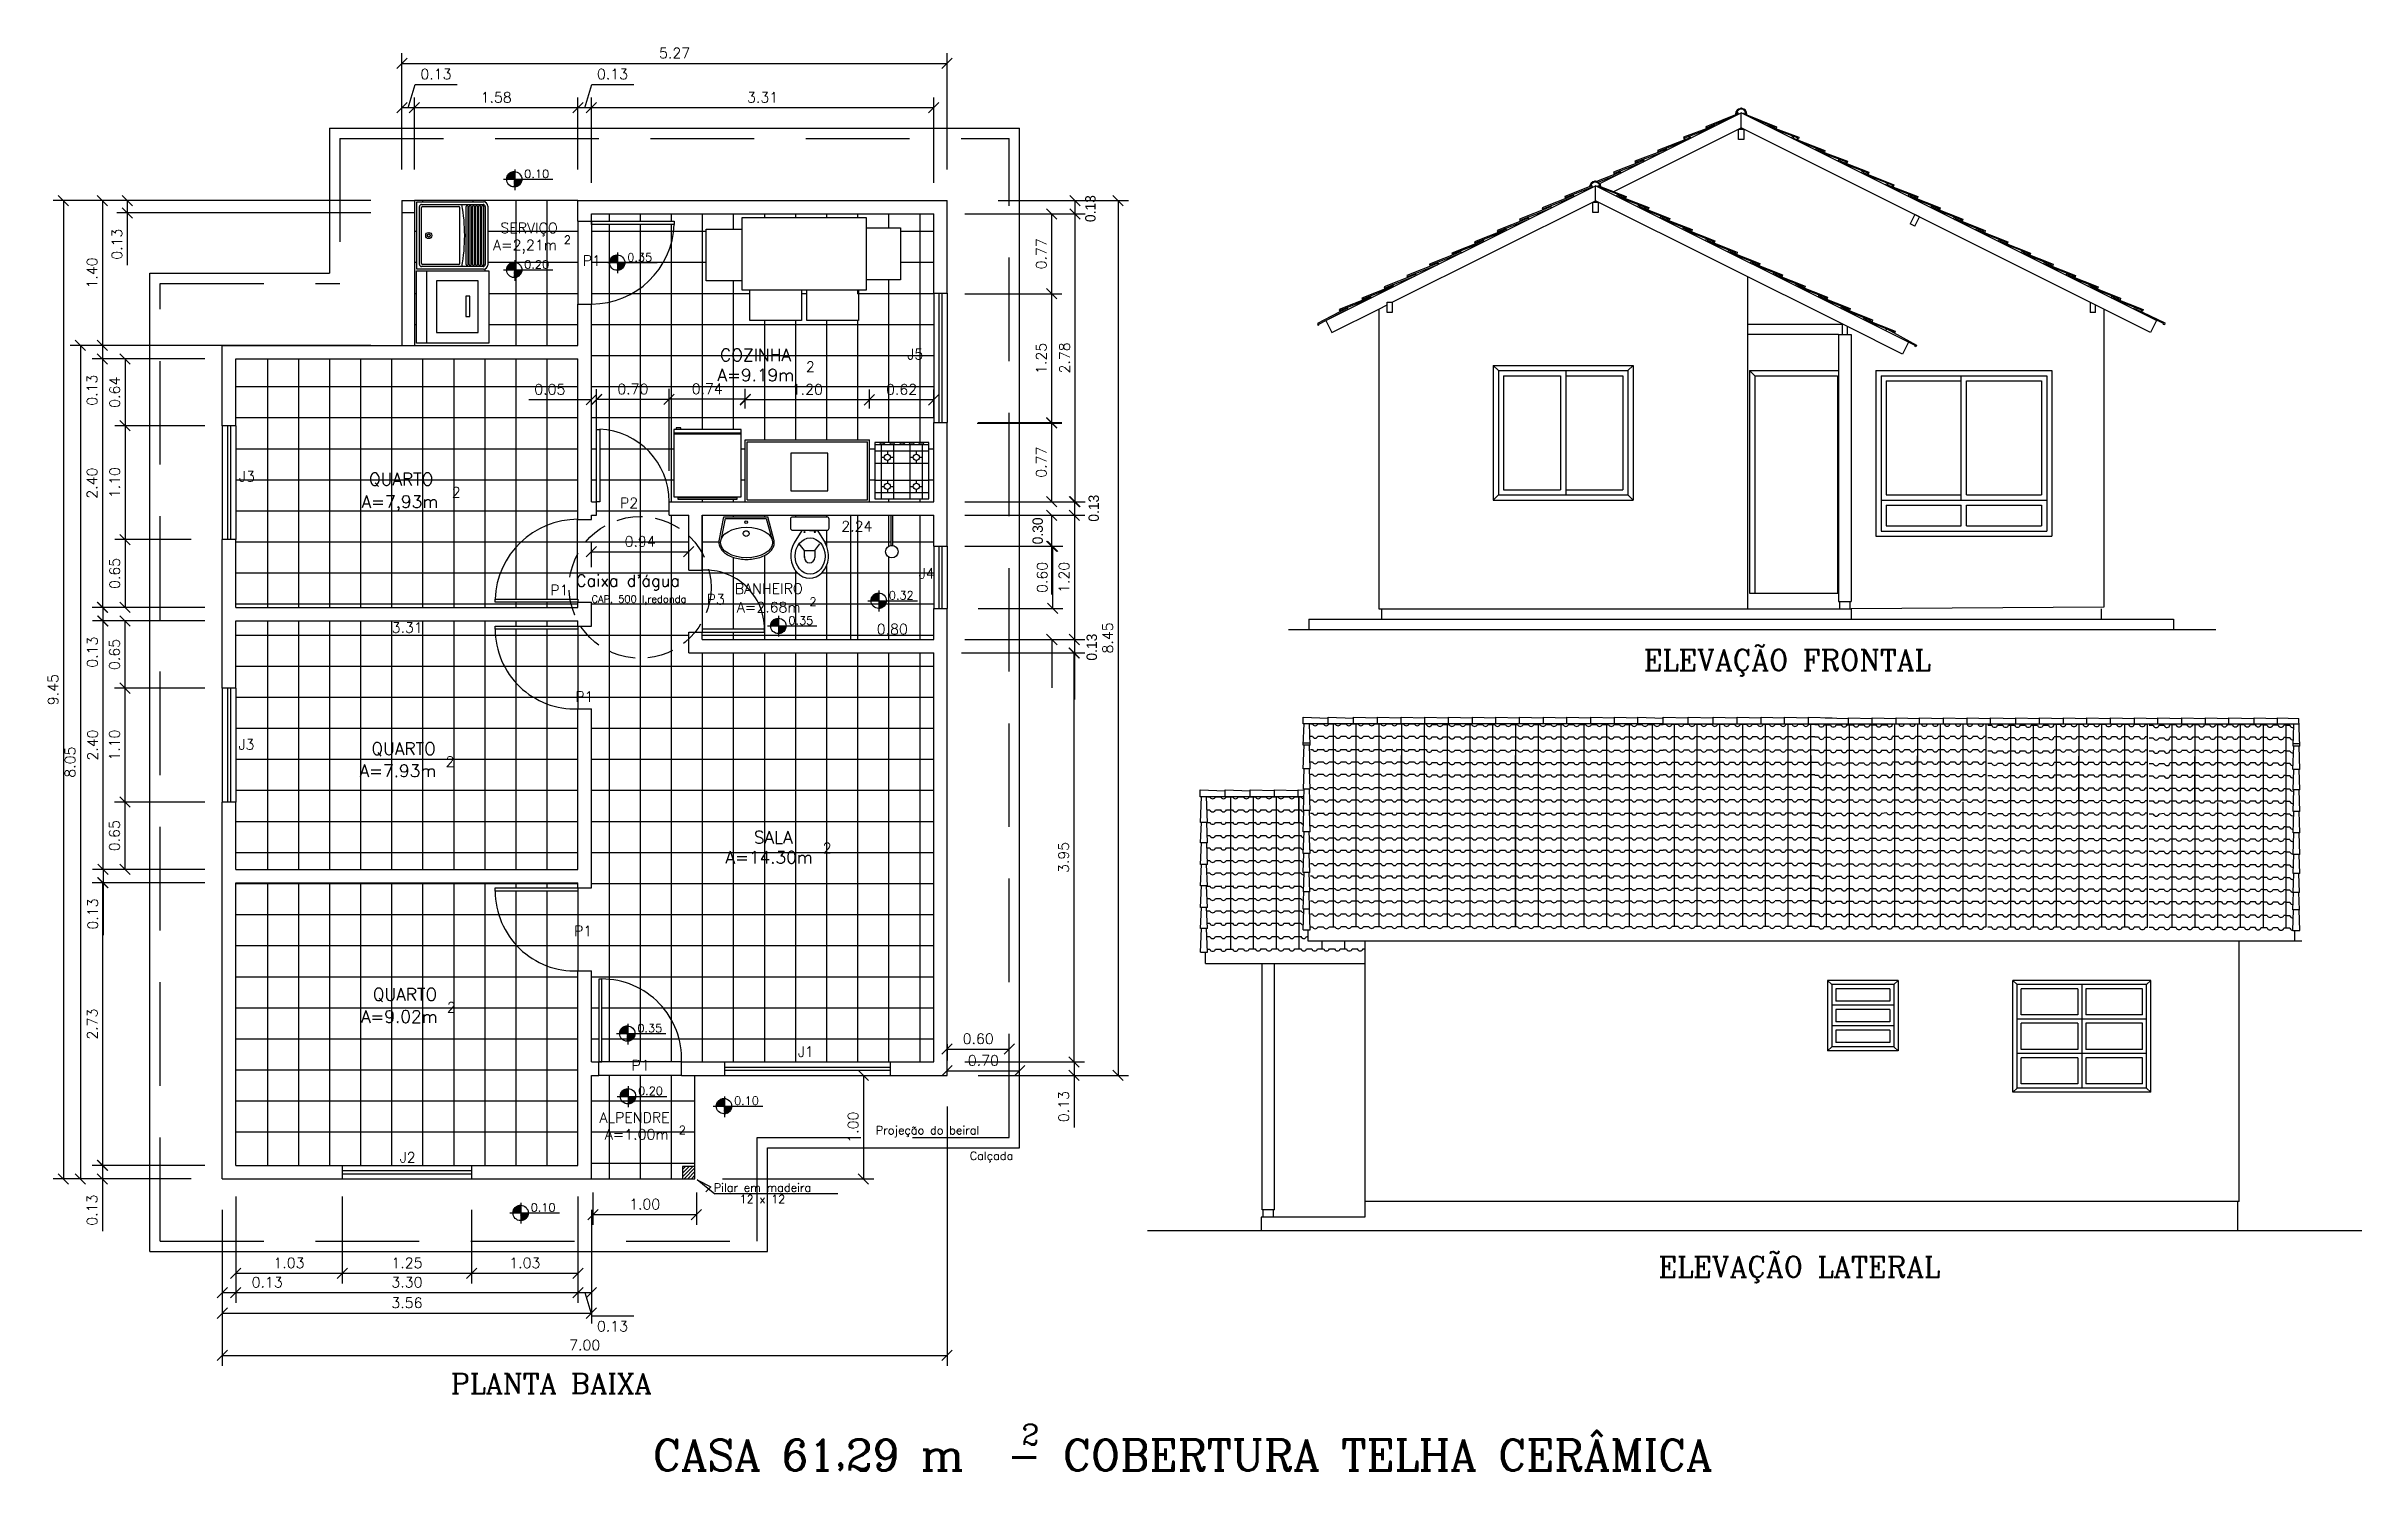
# Model space of a CAD drawing. Extents: x -36 to 60, y 199 to 483.
# Drawn here: x 37.74 to 60.1, y 228.69 to 242.44 of the extents above; entities that cross this region are included whole.
import ezdxf
from ezdxf.enums import TextEntityAlignment as Align

# ---------------------------------------------------------------- set-up
doc = ezdxf.new("R2010")
doc.units = 0
doc.header["$LTSCALE"] = 20
doc.linetypes.add('DASHED2', pattern=[0.375, 0.25, -0.125])
doc.layers.get('0').update_dxf_attribs({"linetype": 'CONTINUOUS'})
doc.layers.get('DEFPOINTS').update_dxf_attribs({"linetype": 'CONTINUOUS'})
for name, color, linetype in [('APARELHOS', 244, 'CONTINUOUS'), ('CONCRETO', 5, 'CONTINUOUS'), ('CORTE', 244, 'CONTINUOUS'), ('CORTETERRA', 244, 'CONTINUOUS'), ('COTAS', 30, 'CONTINUOUS'), ('EQUIPAMENTOS', 244, 'CONTINUOUS'), ('JANELA', 5, 'CONTINUOUS'), ('LAVATÓRIO', 5, 'CONTINUOUS'), ('MADEIRAME', 244, 'CONTINUOUS'), ('PAREDE', 7, 'CONTINUOUS'), ('PISO', 244, 'CONTINUOUS'), ('PORTA', 1, 'CONTINUOUS'), ('PORTA2', 30, 'CONTINUOUS'), ('TANQUE', 30, 'CONTINUOUS'), ('TELHA', 3, 'CONTINUOUS'), ('TELHADO', 20, 'CONTINUOUS'), ('TEXTO', 1, 'CONTINUOUS'), ('VASO', 5, 'CONTINUOUS'), ('VISTAL', 30, 'CONTINUOUS'), ('VISTAP', 244, 'CONTINUOUS')]:
    doc.layers.add(name, color=color, linetype=linetype)
doc.styles.add('ROMANC', font='romanc')
doc.dimstyles.get("Standard").update_dxf_attribs({"dimscale": 0, "dimtxt": 0.1, "dimasz": 0.05, "dimexe": 0.1, "dimexo": 0.062, "dimgap": 0.05, "dimtad": 1, "dimtoh": 1, "dimzin": 0, "dimtxsty": 'ROMANC', "dimblk1": 'DOT', "dimblk2": 'DOT', "dimsah": 1, "dimcen": 0.09, "dimclrd": 202, "dimclre": 202, "dimclrt": 244, "dimazin": 3, "dimtfac": 1, "dimtofl": 0, "dimtmove": 0, "dimatfit": 3, "dimtolj": 1, "dimtzin": 0})

msp = doc.modelspace()

# ---------------------------------------------------------------- texts
at = {"color": 244, "linetype": 'BYBLOCK', "char_height": 0.1, "attachment_point": 5, "rotation": 90}
for s, insert in [('\\A1;0.13', (47.828, 240.877)), ('\\A1;0.13', (47.86, 237.983)), ('\\A1;0.30', (47.319, 237.764)), ('\\A1;0.13', (47.841, 236.641))]:
    msp.add_mtext(s, dxfattribs=dict(at, insert=insert))
at = {"layer": 'TEXTO', "color": 244, "ltscale": 0.3, "style": 'ROMANC'}
for s, p in [('0.10', (42.36, 241.173)), ('0.20', (42.36, 240.297)), ('0.35', (43.355, 240.367)), ('0.32', (45.881, 237.102)), ('0.35', (44.911, 236.858)), ('0.35', (43.452, 232.921)), ('0.20', (43.459, 232.315)), ('0.10', (44.386, 232.22)), ('Projeção do beiral', (45.754, 231.935)), ('Calçada', (46.662, 231.688)), ('Pilar em madeira', (44.189, 231.381)), ('0.10', (42.422, 231.189)), ('12 x 12', (44.439, 231.27))]:
    msp.add_text(s, height=0.08, rotation=360, dxfattribs=at).set_placement(p)
at = {"layer": 'TEXTO', "color": 1, "style": 'ROMANC'}
for s, height, p in [('SERVIÇO', 0.1, (42.13, 240.641)), ('2', 0.08, (42.743, 240.536)), ('A=2,21m', 0.1, (42.059, 240.475)), ('COZINHA', 0.12, (44.251, 239.404)), ('A=9.19m', 0.12, (44.226, 239.21)), ('2', 0.1, (45.08, 239.3)), ('QUARTO', 0.12, (40.86, 238.204)), ('2', 0.1, (41.66, 238.087)), ('A=7,93m', 0.12, (40.789, 237.987)), ('BANHEIRO', 0.1, (44.394, 237.156)), ('A=2.68m', 0.1, (44.413, 236.977)), ('2', 0.08, (45.115, 237.04)), ('QUARTO', 0.12, (40.884, 235.601)), ('A=7.93m', 0.12, (40.77, 235.387)), ('2', 0.1, (41.601, 235.486)), ('SALA', 0.12, (44.577, 234.745)), ('A=14.30m', 0.12, (44.303, 234.551)), ('2', 0.1, (45.243, 234.65)), ('QUARTO', 0.12, (40.897, 233.227)), ('A=9.02m', 0.12, (40.783, 233.013)), ('2', 0.1, (41.613, 233.112)), ('ALPENDRE', 0.1, (43.087, 232.048)), ('A=1.00m', 0.1, (43.138, 231.885)), ('2', 0.08, (43.853, 231.937))]:
    msp.add_text(s, height=height, dxfattribs=at).set_placement(p)
at = {"layer": 'TEXTO', "color": 1, "ltscale": 0.3, "style": 'ROMANC'}
for s, p in [('P1', (42.925, 240.325)), ('J5', (46.059, 239.421)), ('J3', (39.605, 238.24)), ('P2', (43.284, 237.984)), ('J4', (46.17, 237.304)), ('P1', (42.612, 237.142)), ('P3', (44.121, 237.053)), ('P1', (42.853, 236.114)), ('J3', (39.6, 235.651)), ('P1', (42.841, 233.85)), ('J1', (45.002, 232.684)), ('P1', (43.396, 232.552)), ('J2', (41.157, 231.662))]:
    msp.add_text(s, height=0.1, rotation=360, dxfattribs=at).set_placement(p)
at = {"layer": 'TEXTO', "color": 244, "ltscale": 0.3, "style": 'ROMANC'}
msp.add_text("Caixa d'água", height=0.11434, dxfattribs=at).set_placement((42.859, 237.226))
at = {"layer": 'TEXTO', "color": 244, "linetype": 'CONTINUOUS', "style": 'ROMANC'}
msp.add_text('CAP. 500 l,redonda', height=0.07, dxfattribs=at).set_placement((43.468, 237.095), align=Align.MIDDLE)
at = {"layer": 'TEXTO', "color": 5, "ltscale": 0.3, "style": 'ROMANC'}
for s, height, p in [('ELEVAÇÃO FRONTAL', 0.2, (53.172, 236.417)), ('ELEVAÇÃO LATERAL', 0.2, (53.314, 230.557)), ('PLANTA BAIXA ', 0.196, (41.65, 229.431)), ('CASA 61,29 m  - COBERTURA TELHA CERÂMICA', 0.3, (43.602, 228.687)), ('2', 0.2, (47.162, 228.936))]:
    msp.add_text(s, height=height, dxfattribs=at).set_placement(p)

# ---------------------------------------------------------------- blocks, each defined once
blk = doc.blocks.new('_OBLIQUE')
at = {"color": 0, "linetype": 'BYBLOCK'}
blk.add_line((-0.5, -0.5), (0.5, 0.5), dxfattribs=at)
blk = doc.blocks.new('*D172')
at = {"color": 30, "linetype": 'BYBLOCK'}
for p, q in [((-26.782, 222.185), (-26.782, 219.68)), ((-33.782, 221.185), (-33.782, 219.68)), ((-33.782, 219.78), (-26.782, 219.78))]:
    blk.add_line(p, q, dxfattribs=at)
at = {"layer": 'DEFPOINTS', "color": 0, "linetype": 'BYBLOCK'}
for p in [(-26.782, 222.485), (-33.782, 221.485), (-26.782, 219.78)]:
    blk.add_point(p, dxfattribs=at)
at = {"color": 30, "linetype": 'BYBLOCK', "xscale": 0.1, "yscale": 0.1, "zscale": 0.1, "rotation": 180}
blk.add_blockref('_OBLIQUE', (-33.782, 219.78), dxfattribs=at)
at = {"color": 30, "linetype": 'BYBLOCK', "xscale": 0.1, "yscale": 0.1, "zscale": 0.1}
blk.add_blockref('_OBLIQUE', (-26.782, 219.78), dxfattribs=at)
at = {"color": 244, "linetype": 'BYBLOCK', "insert": (-30.282, 219.88), "char_height": 0.1, "attachment_point": 5, "style": 'ROMANC'}
blk.add_mtext('\\A1;7.00', dxfattribs=at)
blk = doc.blocks.new('*D147')
at = {"color": 30, "linetype": 'BYBLOCK'}
for p, q in [((-32.047, 231.235), (-32.047, 232.359)), ((-26.782, 231.235), (-26.782, 232.359)), ((-32.047, 232.259), (-26.782, 232.259))]:
    blk.add_line(p, q, dxfattribs=at)
at = {"layer": 'DEFPOINTS', "color": 0, "linetype": 'BYBLOCK'}
for p in [(-26.782, 232.259), (-32.047, 230.935), (-26.782, 230.935)]:
    blk.add_point(p, dxfattribs=at)
at = {"color": 30, "linetype": 'BYBLOCK', "xscale": 0.1, "yscale": 0.1, "zscale": 0.1, "rotation": 180}
blk.add_blockref('_OBLIQUE', (-32.047, 232.259), dxfattribs=at)
at = {"color": 30, "linetype": 'BYBLOCK', "xscale": 0.1, "yscale": 0.1, "zscale": 0.1}
blk.add_blockref('_OBLIQUE', (-26.782, 232.259), dxfattribs=at)
at = {"color": 244, "linetype": 'BYBLOCK', "insert": (-29.414, 232.359), "char_height": 0.1, "attachment_point": 5, "style": 'ROMANC'}
blk.add_mtext('\\A1;5.27', dxfattribs=at)
blk = doc.blocks.new('*D143')
at = {"color": 30, "linetype": 'BYBLOCK'}
for p, q in [((-30.217, 231.105), (-30.217, 231.931)), ((-26.912, 231.105), (-26.912, 231.931)), ((-26.912, 231.831), (-30.217, 231.831))]:
    blk.add_line(p, q, dxfattribs=at)
at = {"layer": 'DEFPOINTS', "color": 0, "linetype": 'BYBLOCK'}
for p in [(-30.217, 231.831), (-30.217, 230.805), (-26.912, 230.805)]:
    blk.add_point(p, dxfattribs=at)
at = {"color": 30, "linetype": 'BYBLOCK', "xscale": 0.1, "yscale": 0.1, "zscale": 0.1, "rotation": 180}
blk.add_blockref('_OBLIQUE', (-30.217, 231.831), dxfattribs=at)
at = {"color": 30, "linetype": 'BYBLOCK', "xscale": 0.1, "yscale": 0.1, "zscale": 0.1}
blk.add_blockref('_OBLIQUE', (-26.912, 231.831), dxfattribs=at)
at = {"color": 244, "linetype": 'BYBLOCK', "insert": (-28.564, 231.931), "char_height": 0.1, "attachment_point": 5, "style": 'ROMANC'}
blk.add_mtext('\\A1;3.31', dxfattribs=at)
blk = doc.blocks.new('*D131')
at = {"color": 30, "linetype": 'BYBLOCK'}
for p, q in [((-27.532, 228.925), (-27.532, 229.11)), ((-26.912, 229.01), (-27.532, 229.01)), ((-26.912, 228.835), (-26.912, 229.11))]:
    blk.add_line(p, q, dxfattribs=at)
at = {"layer": 'DEFPOINTS', "color": 0, "linetype": 'BYBLOCK'}
for p in [(-27.532, 229.01), (-27.532, 228.625), (-26.912, 228.535)]:
    blk.add_point(p, dxfattribs=at)
at = {"color": 30, "linetype": 'BYBLOCK', "xscale": 0.1, "yscale": 0.1, "zscale": 0.1, "rotation": 180}
blk.add_blockref('_OBLIQUE', (-27.532, 229.01), dxfattribs=at)
at = {"color": 30, "linetype": 'BYBLOCK', "xscale": 0.1, "yscale": 0.1, "zscale": 0.1}
blk.add_blockref('_OBLIQUE', (-26.912, 229.01), dxfattribs=at)
at = {"color": 244, "linetype": 'BYBLOCK', "insert": (-27.222, 229.11), "char_height": 0.1, "attachment_point": 5, "style": 'ROMANC'}
blk.add_mtext('\\A1;0.62', dxfattribs=at)
blk = doc.blocks.new('*D130')
at = {"layer": 'DEFPOINTS', "color": 0, "linetype": 'BYBLOCK'}
for p in [(-27.712, 226.695), (-26.912, 226.695), (-26.912, 226.695)]:
    blk.add_point(p, dxfattribs=at)
at = {"color": 244, "linetype": 'BYBLOCK', "insert": (-27.312, 226.795), "char_height": 0.1, "attachment_point": 5, "style": 'ROMANC'}
blk.add_mtext('\\A1;0.80', dxfattribs=at)
blk = doc.blocks.new('*D129')
at = {"layer": 'DEFPOINTS', "color": 0, "linetype": 'BYBLOCK'}
for p in [(-28.771, 227.689), (-26.536, 227.689), (-26.536, 227.689)]:
    blk.add_point(p, dxfattribs=at)
at = {"color": 244, "linetype": 'BYBLOCK', "insert": (-27.654, 227.789), "char_height": 0.1, "attachment_point": 5, "style": 'ROMANC'}
blk.add_mtext('\\A1;2.24', dxfattribs=at)
blk = doc.blocks.new('*D178')
at = {"color": 30, "linetype": 'BYBLOCK'}
for p, q in [((-33.952, 225.125), (-34.823, 225.125)), ((-34.723, 225.125), (-34.723, 224.475)), ((-33.952, 224.475), (-34.823, 224.475))]:
    blk.add_line(p, q, dxfattribs=at)
at = {"layer": 'DEFPOINTS', "color": 0, "linetype": 'BYBLOCK'}
for p in [(-33.652, 225.125), (-34.723, 224.475), (-33.652, 224.475)]:
    blk.add_point(p, dxfattribs=at)
at = {"color": 30, "linetype": 'BYBLOCK', "xscale": 0.1, "yscale": 0.1, "zscale": 0.1}
for p, rotation in [((-34.723, 225.125), 90), ((-34.723, 224.475), 270)]:
    blk.add_blockref('_OBLIQUE', p, dxfattribs=dict(at, rotation=rotation))
at = {"color": 244, "linetype": 'BYBLOCK', "insert": (-34.823, 224.8), "char_height": 0.1, "attachment_point": 5, "rotation": 90, "style": 'ROMANC'}
blk.add_mtext('\\A1;0.65', dxfattribs=at)
blk = doc.blocks.new('*D177')
at = {"color": 30, "linetype": 'BYBLOCK'}
for p, q in [((-33.952, 226.225), (-34.823, 226.225)), ((-34.723, 226.225), (-34.723, 225.125)), ((-34.002, 225.125), (-34.823, 225.125))]:
    blk.add_line(p, q, dxfattribs=at)
at = {"layer": 'DEFPOINTS', "color": 0, "linetype": 'BYBLOCK'}
for p in [(-33.652, 226.225), (-34.723, 225.125), (-33.702, 225.125)]:
    blk.add_point(p, dxfattribs=at)
at = {"color": 30, "linetype": 'BYBLOCK', "xscale": 0.1, "yscale": 0.1, "zscale": 0.1}
for p, rotation in [((-34.723, 226.225), 90), ((-34.723, 225.125), 270)]:
    blk.add_blockref('_OBLIQUE', p, dxfattribs=dict(at, rotation=rotation))
at = {"color": 244, "linetype": 'BYBLOCK', "insert": (-34.823, 225.675), "char_height": 0.1, "attachment_point": 5, "rotation": 90, "style": 'ROMANC'}
blk.add_mtext('\\A1;1.10', dxfattribs=at)
blk = doc.blocks.new('*D176')
at = {"color": 30, "linetype": 'BYBLOCK'}
for p, q in [((-33.952, 226.875), (-34.823, 226.875)), ((-34.723, 226.875), (-34.723, 226.225)), ((-33.952, 226.225), (-34.823, 226.225))]:
    blk.add_line(p, q, dxfattribs=at)
at = {"layer": 'DEFPOINTS', "color": 0, "linetype": 'BYBLOCK'}
for p in [(-33.652, 226.875), (-34.723, 226.225), (-33.652, 226.225)]:
    blk.add_point(p, dxfattribs=at)
at = {"color": 30, "linetype": 'BYBLOCK', "xscale": 0.1, "yscale": 0.1, "zscale": 0.1}
for p, rotation in [((-34.723, 226.875), 90), ((-34.723, 226.225), 270)]:
    blk.add_blockref('_OBLIQUE', p, dxfattribs=dict(at, rotation=rotation))
at = {"color": 244, "linetype": 'BYBLOCK', "insert": (-34.823, 226.55), "char_height": 0.1, "attachment_point": 5, "rotation": 90, "style": 'ROMANC'}
blk.add_mtext('\\A1;0.65', dxfattribs=at)
blk = doc.blocks.new('*D175')
at = {"color": 30, "linetype": 'BYBLOCK'}
for p, q in [((-34.082, 227.66), (-34.821, 227.66)), ((-34.721, 227.66), (-34.721, 227.005)), ((-33.952, 227.005), (-34.821, 227.005))]:
    blk.add_line(p, q, dxfattribs=at)
at = {"layer": 'DEFPOINTS', "color": 0, "linetype": 'BYBLOCK'}
for p in [(-33.782, 227.66), (-34.721, 227.005), (-33.652, 227.005)]:
    blk.add_point(p, dxfattribs=at)
at = {"color": 30, "linetype": 'BYBLOCK', "xscale": 0.1, "yscale": 0.1, "zscale": 0.1}
for p, rotation in [((-34.721, 227.66), 90), ((-34.721, 227.005), 270)]:
    blk.add_blockref('_OBLIQUE', p, dxfattribs=dict(at, rotation=rotation))
at = {"color": 244, "linetype": 'BYBLOCK', "insert": (-34.821, 227.333), "char_height": 0.1, "attachment_point": 5, "rotation": 90, "style": 'ROMANC'}
blk.add_mtext('\\A1;0.65', dxfattribs=at)
blk = doc.blocks.new('*D174')
at = {"color": 30, "linetype": 'BYBLOCK'}
for p, q in [((-34.082, 228.76), (-34.821, 228.76)), ((-34.721, 228.76), (-34.721, 227.66)), ((-34.082, 227.66), (-34.821, 227.66))]:
    blk.add_line(p, q, dxfattribs=at)
at = {"layer": 'DEFPOINTS', "color": 0, "linetype": 'BYBLOCK'}
for p in [(-33.782, 228.76), (-34.721, 227.66), (-33.782, 227.66)]:
    blk.add_point(p, dxfattribs=at)
at = {"color": 30, "linetype": 'BYBLOCK', "xscale": 0.1, "yscale": 0.1, "zscale": 0.1}
for p, rotation in [((-34.721, 228.76), 90), ((-34.721, 227.66), 270)]:
    blk.add_blockref('_OBLIQUE', p, dxfattribs=dict(at, rotation=rotation))
at = {"color": 244, "linetype": 'BYBLOCK', "insert": (-34.821, 228.21), "char_height": 0.1, "attachment_point": 5, "rotation": 90, "style": 'ROMANC'}
blk.add_mtext('\\A1;1.10', dxfattribs=at)
blk = doc.blocks.new('*D173')
at = {"color": 30, "linetype": 'BYBLOCK'}
for p, q in [((-33.952, 229.405), (-34.821, 229.405)), ((-34.721, 229.405), (-34.721, 228.76)), ((-33.952, 228.76), (-34.821, 228.76))]:
    blk.add_line(p, q, dxfattribs=at)
at = {"layer": 'DEFPOINTS', "color": 0, "linetype": 'BYBLOCK'}
for p in [(-33.652, 229.405), (-34.721, 228.76), (-33.652, 228.76)]:
    blk.add_point(p, dxfattribs=at)
at = {"color": 30, "linetype": 'BYBLOCK', "xscale": 0.1, "yscale": 0.1, "zscale": 0.1}
for p, rotation in [((-34.721, 229.405), 90), ((-34.721, 228.76), 270)]:
    blk.add_blockref('_OBLIQUE', p, dxfattribs=dict(at, rotation=rotation))
at = {"color": 244, "linetype": 'BYBLOCK', "insert": (-34.821, 229.083), "char_height": 0.1, "attachment_point": 5, "rotation": 90, "style": 'ROMANC'}
blk.add_mtext('\\A1;0.64', dxfattribs=at)
blk = doc.blocks.new('*D161')
at = {"color": 30, "linetype": 'BYBLOCK'}
for p, q in [((-32.347, 230.935), (-35.416, 230.935)), ((-35.316, 230.935), (-35.316, 221.485)), ((-34.082, 221.485), (-35.416, 221.485))]:
    blk.add_line(p, q, dxfattribs=at)
at = {"layer": 'DEFPOINTS', "color": 0, "linetype": 'BYBLOCK'}
for p in [(-32.047, 230.935), (-35.316, 221.485), (-33.782, 221.485)]:
    blk.add_point(p, dxfattribs=at)
at = {"color": 30, "linetype": 'BYBLOCK', "xscale": 0.1, "yscale": 0.1, "zscale": 0.1}
for p, rotation in [((-35.316, 230.935), 90), ((-35.316, 221.485), 270)]:
    blk.add_blockref('_OBLIQUE', p, dxfattribs=dict(at, rotation=rotation))
at = {"color": 244, "linetype": 'BYBLOCK', "insert": (-35.416, 226.21), "char_height": 0.1, "attachment_point": 5, "rotation": 90, "style": 'ROMANC'}
blk.add_mtext('\\A1;9.45', dxfattribs=at)
blk = doc.blocks.new('*D160')
at = {"color": 30, "linetype": 'BYBLOCK'}
for p, q in [((-34.082, 229.535), (-35.252, 229.535)), ((-35.152, 229.535), (-35.152, 221.485)), ((-34.082, 221.485), (-35.252, 221.485))]:
    blk.add_line(p, q, dxfattribs=at)
at = {"layer": 'DEFPOINTS', "color": 0, "linetype": 'BYBLOCK'}
for p in [(-33.782, 229.535), (-35.152, 221.485), (-33.782, 221.485)]:
    blk.add_point(p, dxfattribs=at)
at = {"color": 30, "linetype": 'BYBLOCK', "xscale": 0.1, "yscale": 0.1, "zscale": 0.1}
for p, rotation in [((-35.152, 229.535), 90), ((-35.152, 221.485), 270)]:
    blk.add_blockref('_OBLIQUE', p, dxfattribs=dict(at, rotation=rotation))
at = {"color": 244, "linetype": 'BYBLOCK', "insert": (-35.252, 225.51), "char_height": 0.1, "attachment_point": 5, "rotation": 90, "style": 'ROMANC'}
blk.add_mtext('\\A1;8.05', dxfattribs=at)
blk = doc.blocks.new('*D159')
at = {"color": 30, "linetype": 'BYBLOCK'}
for p, q in [((-33.952, 221.615), (-35.04, 221.615)), ((-34.94, 221.615), (-34.94, 221.485)), ((-34.082, 221.485), (-35.04, 221.485)), ((-34.94, 221.485), (-34.94, 220.98))]:
    blk.add_line(p, q, dxfattribs=at)
at = {"layer": 'DEFPOINTS', "color": 0, "linetype": 'BYBLOCK'}
for p in [(-33.652, 221.615), (-34.94, 221.485), (-33.782, 221.485)]:
    blk.add_point(p, dxfattribs=at)
at = {"color": 30, "linetype": 'BYBLOCK', "xscale": 0.1, "yscale": 0.1, "zscale": 0.1}
for p, rotation in [((-34.94, 221.615), 90), ((-34.94, 221.485), 270)]:
    blk.add_blockref('_OBLIQUE', p, dxfattribs=dict(at, rotation=rotation))
at = {"color": 244, "linetype": 'BYBLOCK', "insert": (-35.04, 221.183), "char_height": 0.1, "attachment_point": 5, "rotation": 90, "style": 'ROMANC'}
blk.add_mtext('\\A1;0.13', dxfattribs=at)
blk = doc.blocks.new('*D158')
at = {"color": 30, "linetype": 'BYBLOCK'}
for p, q in [((-33.952, 224.345), (-35.038, 224.345)), ((-34.938, 224.345), (-34.938, 221.615)), ((-33.952, 221.615), (-35.038, 221.615))]:
    blk.add_line(p, q, dxfattribs=at)
at = {"layer": 'DEFPOINTS', "color": 0, "linetype": 'BYBLOCK'}
for p in [(-33.652, 224.345), (-34.938, 221.615), (-33.652, 221.615)]:
    blk.add_point(p, dxfattribs=at)
at = {"color": 30, "linetype": 'BYBLOCK', "xscale": 0.1, "yscale": 0.1, "zscale": 0.1}
for p, rotation in [((-34.938, 224.345), 90), ((-34.938, 221.615), 270)]:
    blk.add_blockref('_OBLIQUE', p, dxfattribs=dict(at, rotation=rotation))
at = {"color": 244, "linetype": 'BYBLOCK', "insert": (-35.038, 222.98), "char_height": 0.1, "attachment_point": 5, "rotation": 90, "style": 'ROMANC'}
blk.add_mtext('\\A1;2.73', dxfattribs=at)
blk = doc.blocks.new('*D157')
at = {"color": 30, "linetype": 'BYBLOCK'}
for p, q in [((-33.952, 224.475), (-35.033, 224.475)), ((-33.952, 224.345), (-35.033, 224.345)), ((-34.933, 224.475), (-34.933, 224.345)), ((-34.933, 224.345), (-34.933, 223.84))]:
    blk.add_line(p, q, dxfattribs=at)
at = {"layer": 'DEFPOINTS', "color": 0, "linetype": 'BYBLOCK'}
for p in [(-34.933, 224.345), (-33.652, 224.475), (-33.652, 224.345)]:
    blk.add_point(p, dxfattribs=at)
at = {"color": 30, "linetype": 'BYBLOCK', "xscale": 0.1, "yscale": 0.1, "zscale": 0.1}
for p, rotation in [((-34.933, 224.475), 90), ((-34.933, 224.345), 270)]:
    blk.add_blockref('_OBLIQUE', p, dxfattribs=dict(at, rotation=rotation))
at = {"color": 244, "linetype": 'BYBLOCK', "insert": (-35.033, 224.043), "char_height": 0.1, "attachment_point": 5, "rotation": 90, "style": 'ROMANC'}
blk.add_mtext('\\A1;0.13', dxfattribs=at)
blk = doc.blocks.new('*D156')
at = {"color": 30, "linetype": 'BYBLOCK'}
for p, q in [((-33.952, 226.875), (-35.035, 226.875)), ((-34.935, 226.875), (-34.935, 224.475)), ((-33.952, 224.475), (-35.035, 224.475))]:
    blk.add_line(p, q, dxfattribs=at)
at = {"layer": 'DEFPOINTS', "color": 0, "linetype": 'BYBLOCK'}
for p in [(-33.652, 226.875), (-34.935, 224.475), (-33.652, 224.475)]:
    blk.add_point(p, dxfattribs=at)
at = {"color": 30, "linetype": 'BYBLOCK', "xscale": 0.1, "yscale": 0.1, "zscale": 0.1}
for p, rotation in [((-34.935, 226.875), 90), ((-34.935, 224.475), 270)]:
    blk.add_blockref('_OBLIQUE', p, dxfattribs=dict(at, rotation=rotation))
at = {"color": 244, "linetype": 'BYBLOCK', "insert": (-35.035, 225.675), "char_height": 0.1, "attachment_point": 5, "rotation": 90, "style": 'ROMANC'}
blk.add_mtext('\\A1;2.40', dxfattribs=at)
blk = doc.blocks.new('*D155')
at = {"color": 30, "linetype": 'BYBLOCK'}
for p, q in [((-33.952, 227.005), (-35.037, 227.005)), ((-34.937, 227.005), (-34.937, 226.875)), ((-33.952, 226.875), (-35.037, 226.875)), ((-34.937, 226.875), (-34.937, 226.37))]:
    blk.add_line(p, q, dxfattribs=at)
at = {"layer": 'DEFPOINTS', "color": 0, "linetype": 'BYBLOCK'}
for p in [(-33.652, 227.005), (-34.937, 226.875), (-33.652, 226.875)]:
    blk.add_point(p, dxfattribs=at)
at = {"color": 30, "linetype": 'BYBLOCK', "xscale": 0.1, "yscale": 0.1, "zscale": 0.1}
for p, rotation in [((-34.937, 227.005), 90), ((-34.937, 226.875), 270)]:
    blk.add_blockref('_OBLIQUE', p, dxfattribs=dict(at, rotation=rotation))
at = {"color": 244, "linetype": 'BYBLOCK', "insert": (-35.037, 226.573), "char_height": 0.1, "attachment_point": 5, "rotation": 90, "style": 'ROMANC'}
blk.add_mtext('\\A1;0.13', dxfattribs=at)
blk = doc.blocks.new('*D154')
at = {"color": 30, "linetype": 'BYBLOCK'}
for p, q in [((-33.952, 229.405), (-35.04, 229.405)), ((-34.94, 229.405), (-34.94, 227.005)), ((-33.952, 227.005), (-35.04, 227.005))]:
    blk.add_line(p, q, dxfattribs=at)
at = {"layer": 'DEFPOINTS', "color": 0, "linetype": 'BYBLOCK'}
for p in [(-33.652, 229.405), (-34.94, 227.005), (-33.652, 227.005)]:
    blk.add_point(p, dxfattribs=at)
at = {"color": 30, "linetype": 'BYBLOCK', "xscale": 0.1, "yscale": 0.1, "zscale": 0.1}
for p, rotation in [((-34.94, 229.405), 90), ((-34.94, 227.005), 270)]:
    blk.add_blockref('_OBLIQUE', p, dxfattribs=dict(at, rotation=rotation))
at = {"color": 244, "linetype": 'BYBLOCK', "insert": (-35.04, 228.205), "char_height": 0.1, "attachment_point": 5, "rotation": 90, "style": 'ROMANC'}
blk.add_mtext('\\A1;2.40', dxfattribs=at)
blk = doc.blocks.new('*D153')
at = {"color": 30, "linetype": 'BYBLOCK'}
for p, q in [((-34.082, 229.535), (-35.04, 229.535)), ((-34.94, 229.535), (-34.94, 229.405)), ((-33.952, 229.405), (-35.04, 229.405)), ((-34.94, 229.405), (-34.94, 228.9))]:
    blk.add_line(p, q, dxfattribs=at)
at = {"layer": 'DEFPOINTS', "color": 0, "linetype": 'BYBLOCK'}
for p in [(-33.782, 229.535), (-34.94, 229.405), (-33.652, 229.405)]:
    blk.add_point(p, dxfattribs=at)
at = {"color": 30, "linetype": 'BYBLOCK', "xscale": 0.1, "yscale": 0.1, "zscale": 0.1}
for p, rotation in [((-34.94, 229.535), 90), ((-34.94, 229.405), 270)]:
    blk.add_blockref('_OBLIQUE', p, dxfattribs=dict(at, rotation=rotation))
at = {"color": 244, "linetype": 'BYBLOCK', "insert": (-35.04, 229.103), "char_height": 0.1, "attachment_point": 5, "rotation": 90, "style": 'ROMANC'}
blk.add_mtext('\\A1;0.13', dxfattribs=at)
blk = doc.blocks.new('*D152')
at = {"color": 30, "linetype": 'BYBLOCK'}
for p, q in [((-32.347, 230.935), (-35.04, 230.935)), ((-34.94, 230.935), (-34.94, 229.535)), ((-32.347, 229.535), (-35.04, 229.535))]:
    blk.add_line(p, q, dxfattribs=at)
at = {"layer": 'DEFPOINTS', "color": 0, "linetype": 'BYBLOCK'}
for p in [(-32.047, 230.935), (-34.94, 229.535), (-32.047, 229.535)]:
    blk.add_point(p, dxfattribs=at)
at = {"color": 30, "linetype": 'BYBLOCK', "xscale": 0.1, "yscale": 0.1, "zscale": 0.1}
for p, rotation in [((-34.94, 230.935), 90), ((-34.94, 229.535), 270)]:
    blk.add_blockref('_OBLIQUE', p, dxfattribs=dict(at, rotation=rotation))
at = {"color": 244, "linetype": 'BYBLOCK', "insert": (-35.04, 230.235), "char_height": 0.1, "attachment_point": 5, "rotation": 90, "style": 'ROMANC'}
blk.add_mtext('\\A1;1.40', dxfattribs=at)
blk = doc.blocks.new('*D151')
at = {"color": 30, "linetype": 'BYBLOCK'}
for p, q in [((-32.347, 230.935), (-34.8, 230.935)), ((-32.347, 230.815), (-34.8, 230.815)), ((-34.7, 230.935), (-34.7, 230.815)), ((-34.7, 230.815), (-34.7, 230.31))]:
    blk.add_line(p, q, dxfattribs=at)
at = {"layer": 'DEFPOINTS', "color": 0, "linetype": 'BYBLOCK'}
for p in [(-34.7, 230.815), (-32.047, 230.935), (-32.047, 230.815)]:
    blk.add_point(p, dxfattribs=at)
at = {"color": 30, "linetype": 'BYBLOCK', "xscale": 0.1, "yscale": 0.1, "zscale": 0.1}
for p, rotation in [((-34.7, 230.935), 90), ((-34.7, 230.815), 270)]:
    blk.add_blockref('_OBLIQUE', p, dxfattribs=dict(at, rotation=rotation))
at = {"color": 244, "linetype": 'BYBLOCK', "insert": (-34.8, 230.513), "char_height": 0.1, "attachment_point": 5, "rotation": 90, "style": 'ROMANC'}
blk.add_mtext('\\A1;{0.13}', dxfattribs=at)
blk = doc.blocks.new('*D148')
at = {"layer": 'DEFPOINTS', "color": 0, "linetype": 'BYBLOCK'}
for p in [(-33.648, 226.85), (-30.343, 226.85), (-30.343, 226.71)]:
    blk.add_point(p, dxfattribs=at)
at = {"color": 244, "linetype": 'BYBLOCK', "insert": (-31.996, 226.81), "char_height": 0.1, "attachment_point": 5, "style": 'ROMANC'}
blk.add_mtext('\\A1;3.31', dxfattribs=at)
blk = doc.blocks.new('*D145')
at = {"color": 30, "linetype": 'BYBLOCK'}
for p, q in [((-31.927, 231.235), (-31.927, 231.931)), ((-30.347, 231.831), (-31.927, 231.831))]:
    blk.add_line(p, q, dxfattribs=at)
at = {"layer": 'DEFPOINTS', "color": 0, "linetype": 'BYBLOCK'}
for p in [(-31.927, 231.831), (-31.927, 230.935), (-30.347, 230.935)]:
    blk.add_point(p, dxfattribs=at)
at = {"color": 30, "linetype": 'BYBLOCK', "xscale": 0.1, "yscale": 0.1, "zscale": 0.1, "rotation": 180}
blk.add_blockref('_OBLIQUE', (-31.927, 231.831), dxfattribs=at)
at = {"color": 30, "linetype": 'BYBLOCK', "xscale": 0.1, "yscale": 0.1, "zscale": 0.1}
blk.add_blockref('_OBLIQUE', (-30.347, 231.831), dxfattribs=at)
at = {"color": 244, "linetype": 'BYBLOCK', "insert": (-31.137, 231.931), "char_height": 0.1, "attachment_point": 5, "style": 'ROMANC'}
blk.add_mtext('\\A1;1.58', dxfattribs=at)
blk = doc.blocks.new('*D142')
at = {"color": 30, "linetype": 'BYBLOCK'}
for p, q in [((-33.782, 221.185), (-33.782, 220.088)), ((-30.217, 221.185), (-30.217, 220.088)), ((-33.782, 220.188), (-30.217, 220.188))]:
    blk.add_line(p, q, dxfattribs=at)
at = {"layer": 'DEFPOINTS', "color": 0, "linetype": 'BYBLOCK'}
for p in [(-33.782, 221.485), (-30.217, 221.485), (-30.217, 220.188)]:
    blk.add_point(p, dxfattribs=at)
at = {"color": 30, "linetype": 'BYBLOCK', "xscale": 0.1, "yscale": 0.1, "zscale": 0.1, "rotation": 180}
blk.add_blockref('_OBLIQUE', (-33.782, 220.188), dxfattribs=at)
at = {"color": 30, "linetype": 'BYBLOCK', "xscale": 0.1, "yscale": 0.1, "zscale": 0.1}
blk.add_blockref('_OBLIQUE', (-30.217, 220.188), dxfattribs=at)
at = {"color": 244, "linetype": 'BYBLOCK', "insert": (-31.999, 220.288), "char_height": 0.1, "attachment_point": 5, "style": 'ROMANC'}
blk.add_mtext('\\A1;3.56', dxfattribs=at)
blk = doc.blocks.new('*D140')
at = {"color": 30, "linetype": 'BYBLOCK'}
for p, q in [((-30.347, 221.315), (-30.347, 220.287)), ((-33.652, 220.387), (-30.347, 220.387))]:
    blk.add_line(p, q, dxfattribs=at)
at = {"layer": 'DEFPOINTS', "color": 0, "linetype": 'BYBLOCK'}
for p in [(-33.652, 221.615), (-30.347, 221.615), (-30.347, 220.387)]:
    blk.add_point(p, dxfattribs=at)
at = {"color": 30, "linetype": 'BYBLOCK', "xscale": 0.1, "yscale": 0.1, "zscale": 0.1, "rotation": 180}
blk.add_blockref('_OBLIQUE', (-33.652, 220.387), dxfattribs=at)
at = {"color": 30, "linetype": 'BYBLOCK', "xscale": 0.1, "yscale": 0.1, "zscale": 0.1}
blk.add_blockref('_OBLIQUE', (-30.347, 220.387), dxfattribs=at)
at = {"color": 244, "linetype": 'BYBLOCK', "insert": (-31.999, 220.487), "char_height": 0.1, "attachment_point": 5, "style": 'ROMANC'}
blk.add_mtext('\\A1;3.30', dxfattribs=at)
blk = doc.blocks.new('*D138')
at = {"color": 30, "linetype": 'BYBLOCK'}
for p, q in [((-30.347, 221.315), (-30.347, 220.474)), ((-31.374, 220.574), (-30.347, 220.574))]:
    blk.add_line(p, q, dxfattribs=at)
at = {"layer": 'DEFPOINTS', "color": 0, "linetype": 'BYBLOCK'}
for p in [(-30.347, 221.615), (-31.374, 221.485), (-30.347, 220.574)]:
    blk.add_point(p, dxfattribs=at)
at = {"color": 30, "linetype": 'BYBLOCK', "xscale": 0.1, "yscale": 0.1, "zscale": 0.1, "rotation": 180}
blk.add_blockref('_OBLIQUE', (-31.374, 220.574), dxfattribs=at)
at = {"color": 30, "linetype": 'BYBLOCK', "xscale": 0.1, "yscale": 0.1, "zscale": 0.1}
blk.add_blockref('_OBLIQUE', (-30.347, 220.574), dxfattribs=at)
at = {"color": 244, "linetype": 'BYBLOCK', "insert": (-30.86, 220.674), "char_height": 0.1, "attachment_point": 5, "style": 'ROMANC'}
blk.add_mtext('\\A1;1.03', dxfattribs=at)
blk = doc.blocks.new('*X3')
at = {"color": 0, "linetype": 'CONTINUOUS', "ltscale": 0.05}
for p, q in [((-55.447, 9.883), (-55.373, 9.957)), ((-55.447, 9.887), (-55.377, 9.956)), ((-55.446, 9.89), (-55.381, 9.956)), ((-55.446, 9.894), (-55.385, 9.956)), ((-55.445, 9.899), (-55.389, 9.955)), ((-55.444, 9.882), (-55.372, 9.954)), ((-55.444, 9.904), (-55.394, 9.953)), ((-55.442, 9.909), (-55.399, 9.952)), ((-55.44, 9.882), (-55.372, 9.951)), ((-55.439, 9.915), (-55.405, 9.949)), ((-55.437, 9.882), (-55.372, 9.947)), ((-55.434, 9.924), (-55.414, 9.944)), ((-55.433, 9.882), (-55.372, 9.943)), ((-55.43, 9.882), (-55.372, 9.94)), ((-55.426, 9.882), (-55.372, 9.936)), ((-55.423, 9.882), (-55.372, 9.933)), ((-55.419, 9.882), (-55.372, 9.929)), ((-55.416, 9.882), (-55.372, 9.926)), ((-55.412, 9.882), (-55.372, 9.922)), ((-55.409, 9.882), (-55.372, 9.919)), ((-55.405, 9.882), (-55.372, 9.915)), ((-55.402, 9.882), (-55.372, 9.912)), ((-55.398, 9.882), (-55.372, 9.908)), ((-55.394, 9.882), (-55.372, 9.905)), ((-55.391, 9.882), (-55.372, 9.901)), ((-55.387, 9.882), (-55.372, 9.897)), ((-55.384, 9.882), (-55.372, 9.894)), ((-55.38, 9.882), (-55.372, 9.89)), ((-55.377, 9.882), (-55.372, 9.887)), ((-55.373, 9.882), (-55.372, 9.883)), ((-55.372, 9.88), (-55.37, 9.882)), ((-55.372, 9.876), (-55.366, 9.882)), ((-55.372, 9.873), (-55.363, 9.882)), ((-55.372, 9.869), (-55.359, 9.882)), ((-55.372, 9.866), (-55.356, 9.882)), ((-55.372, 9.862), (-55.352, 9.882)), ((-55.372, 9.859), (-55.348, 9.882)), ((-55.372, 9.855), (-55.345, 9.882)), ((-55.372, 9.852), (-55.341, 9.882)), ((-55.372, 9.848), (-55.338, 9.882)), ((-55.372, 9.844), (-55.334, 9.882)), ((-55.372, 9.841), (-55.331, 9.882)), ((-55.372, 9.837), (-55.327, 9.882)), ((-55.372, 9.834), (-55.324, 9.882)), ((-55.372, 9.83), (-55.32, 9.882)), ((-55.372, 9.827), (-55.317, 9.882)), ((-55.372, 9.823), (-55.313, 9.882)), ((-55.372, 9.82), (-55.31, 9.882)), ((-55.372, 9.816), (-55.306, 9.882)), ((-55.372, 9.813), (-55.303, 9.882)), ((-55.372, 9.809), (-55.299, 9.882)), ((-55.369, 9.809), (-55.299, 9.879)), ((-55.365, 9.809), (-55.299, 9.875)), ((-55.361, 9.809), (-55.3, 9.871)), ((-55.357, 9.81), (-55.3, 9.867)), ((-55.352, 9.811), (-55.302, 9.862)), ((-55.347, 9.813), (-55.303, 9.856)), ((-55.34, 9.816), (-55.306, 9.85)), ((-55.332, 9.82), (-55.311, 9.842))]:
    blk.add_line(p, q, dxfattribs=at)
blk = doc.blocks.new('*D136')
at = {"color": 30, "linetype": 'BYBLOCK'}
for p, q in [((-33.652, 221.315), (-33.652, 220.474)), ((-32.624, 221.315), (-32.624, 220.474)), ((-33.652, 220.574), (-32.624, 220.574))]:
    blk.add_line(p, q, dxfattribs=at)
at = {"layer": 'DEFPOINTS', "color": 0, "linetype": 'BYBLOCK'}
for p in [(-33.652, 221.615), (-32.624, 221.615), (-32.624, 220.574)]:
    blk.add_point(p, dxfattribs=at)
at = {"color": 30, "linetype": 'BYBLOCK', "xscale": 0.1, "yscale": 0.1, "zscale": 0.1, "rotation": 180}
blk.add_blockref('_OBLIQUE', (-33.652, 220.574), dxfattribs=at)
at = {"color": 30, "linetype": 'BYBLOCK', "xscale": 0.1, "yscale": 0.1, "zscale": 0.1}
blk.add_blockref('_OBLIQUE', (-32.624, 220.574), dxfattribs=at)
at = {"color": 244, "linetype": 'BYBLOCK', "insert": (-33.138, 220.674), "char_height": 0.1, "attachment_point": 5, "style": 'ROMANC'}
blk.add_mtext('\\A1;1.03', dxfattribs=at)
blk = doc.blocks.new('*D139')
at = {"color": 30, "linetype": 'BYBLOCK'}
for p, q in [((-33.782, 221.185), (-33.782, 220.287)), ((-33.652, 221.315), (-33.652, 220.287)), ((-33.782, 220.387), (-33.652, 220.387)), ((-33.652, 220.387), (-33.147, 220.387))]:
    blk.add_line(p, q, dxfattribs=at)
at = {"layer": 'DEFPOINTS', "color": 0, "linetype": 'BYBLOCK'}
for p in [(-33.652, 221.615), (-33.782, 221.485), (-33.652, 220.387)]:
    blk.add_point(p, dxfattribs=at)
at = {"color": 30, "linetype": 'BYBLOCK', "xscale": 0.1, "yscale": 0.1, "zscale": 0.1, "rotation": 180}
blk.add_blockref('_OBLIQUE', (-33.782, 220.387), dxfattribs=at)
at = {"color": 30, "linetype": 'BYBLOCK', "xscale": 0.1, "yscale": 0.1, "zscale": 0.1}
blk.add_blockref('_OBLIQUE', (-33.652, 220.387), dxfattribs=at)
at = {"color": 244, "linetype": 'BYBLOCK', "insert": (-33.349, 220.487), "char_height": 0.1, "attachment_point": 5, "style": 'ROMANC'}
blk.add_mtext('\\A1;0.13', dxfattribs=at)
blk = doc.blocks.new('*D137')
at = {"color": 30, "linetype": 'BYBLOCK'}
for p, q in [((-31.374, 221.185), (-31.374, 220.474)), ((-32.624, 220.574), (-31.374, 220.574))]:
    blk.add_line(p, q, dxfattribs=at)
at = {"layer": 'DEFPOINTS', "color": 0, "linetype": 'BYBLOCK'}
for p in [(-32.624, 221.615), (-31.374, 221.485), (-31.374, 220.574)]:
    blk.add_point(p, dxfattribs=at)
at = {"color": 30, "linetype": 'BYBLOCK', "xscale": 0.1, "yscale": 0.1, "zscale": 0.1, "rotation": 180}
blk.add_blockref('_OBLIQUE', (-32.624, 220.574), dxfattribs=at)
at = {"color": 30, "linetype": 'BYBLOCK', "xscale": 0.1, "yscale": 0.1, "zscale": 0.1}
blk.add_blockref('_OBLIQUE', (-31.374, 220.574), dxfattribs=at)
at = {"color": 244, "linetype": 'BYBLOCK', "insert": (-31.999, 220.674), "char_height": 0.1, "attachment_point": 5, "style": 'ROMANC'}
blk.add_mtext('\\A1;1.25', dxfattribs=at)
blk = doc.blocks.new('*D146')
at = {"color": 30, "linetype": 'BYBLOCK'}
for p, q in [((-32.047, 231.235), (-32.047, 231.931)), ((-31.987, 231.831), (-31.919, 232.056)), ((-31.919, 232.056), (-31.514, 232.056)), ((-31.927, 231.831), (-32.047, 231.831))]:
    blk.add_line(p, q, dxfattribs=at)
at = {"layer": 'DEFPOINTS', "color": 0, "linetype": 'BYBLOCK'}
for p in [(-32.047, 231.831), (-32.047, 230.935), (-31.927, 230.935)]:
    blk.add_point(p, dxfattribs=at)
at = {"color": 30, "linetype": 'BYBLOCK', "xscale": 0.1, "yscale": 0.1, "zscale": 0.1, "rotation": 180}
blk.add_blockref('_OBLIQUE', (-32.047, 231.831), dxfattribs=at)
at = {"color": 30, "linetype": 'BYBLOCK', "xscale": 0.1, "yscale": 0.1, "zscale": 0.1}
blk.add_blockref('_OBLIQUE', (-31.927, 231.831), dxfattribs=at)
at = {"color": 244, "linetype": 'BYBLOCK', "insert": (-31.869, 232.156), "char_height": 0.1, "attachment_point": 4, "style": 'ROMANC'}
blk.add_mtext('\\A1;{0.13}', dxfattribs=at)
blk = doc.blocks.new('*D166')
at = {"color": 30, "linetype": 'BYBLOCK'}
for p, q in [((-28.917, 222.485), (-27.49, 222.485)), ((-27.59, 222.485), (-27.59, 221.485)), ((-28.951, 221.485), (-27.49, 221.485))]:
    blk.add_line(p, q, dxfattribs=at)
at = {"layer": 'DEFPOINTS', "color": 0, "linetype": 'BYBLOCK'}
for p in [(-29.217, 222.485), (-29.251, 221.485), (-27.59, 221.485)]:
    blk.add_point(p, dxfattribs=at)
at = {"color": 30, "linetype": 'BYBLOCK', "xscale": 0.1, "yscale": 0.1, "zscale": 0.1}
for p, rotation in [((-27.59, 222.485), 90), ((-27.59, 221.485), 270)]:
    blk.add_blockref('_OBLIQUE', p, dxfattribs=dict(at, rotation=rotation))
at = {"color": 244, "linetype": 'BYBLOCK', "insert": (-27.69, 221.985), "char_height": 0.1, "attachment_point": 5, "rotation": 90, "style": 'ROMANC'}
blk.add_mtext('\\A1;1.00', dxfattribs=at)
blk = doc.blocks.new('*D133')
at = {"color": 30, "linetype": 'BYBLOCK'}
for p, q in [((-29.467, 228.325), (-29.467, 229.116)), ((-28.732, 229.016), (-29.467, 229.016)), ((-28.732, 228.925), (-28.732, 229.116))]:
    blk.add_line(p, q, dxfattribs=at)
at = {"layer": 'DEFPOINTS', "color": 0, "linetype": 'BYBLOCK'}
for p in [(-29.467, 229.016), (-28.732, 228.625), (-29.467, 228.025)]:
    blk.add_point(p, dxfattribs=at)
at = {"color": 30, "linetype": 'BYBLOCK', "xscale": 0.1, "yscale": 0.1, "zscale": 0.1, "rotation": 180}
blk.add_blockref('_OBLIQUE', (-29.467, 229.016), dxfattribs=at)
at = {"color": 30, "linetype": 'BYBLOCK', "xscale": 0.1, "yscale": 0.1, "zscale": 0.1}
blk.add_blockref('_OBLIQUE', (-28.732, 229.016), dxfattribs=at)
at = {"color": 244, "linetype": 'BYBLOCK', "insert": (-29.099, 229.116), "char_height": 0.1, "attachment_point": 5, "style": 'ROMANC'}
blk.add_mtext('\\A1;0.74', dxfattribs=at)
blk = doc.blocks.new('*D141')
at = {"color": 30, "linetype": 'BYBLOCK'}
for p, q in [((-30.217, 221.185), (-30.217, 220.287)), ((-30.347, 220.387), (-30.217, 220.387)), ((-30.282, 220.387), (-30.214, 220.162)), ((-30.214, 220.162), (-29.809, 220.162))]:
    blk.add_line(p, q, dxfattribs=at)
at = {"layer": 'DEFPOINTS', "color": 0, "linetype": 'BYBLOCK'}
for p in [(-30.347, 221.615), (-30.217, 221.485), (-30.217, 220.387)]:
    blk.add_point(p, dxfattribs=at)
at = {"color": 30, "linetype": 'BYBLOCK', "xscale": 0.1, "yscale": 0.1, "zscale": 0.1, "rotation": 180}
blk.add_blockref('_OBLIQUE', (-30.347, 220.387), dxfattribs=at)
at = {"color": 30, "linetype": 'BYBLOCK', "xscale": 0.1, "yscale": 0.1, "zscale": 0.1}
blk.add_blockref('_OBLIQUE', (-30.217, 220.387), dxfattribs=at)
at = {"color": 244, "linetype": 'BYBLOCK', "insert": (-30.164, 220.062), "char_height": 0.1, "attachment_point": 4, "style": 'ROMANC'}
blk.add_mtext('\\A1;0.13', dxfattribs=at)
blk = doc.blocks.new('*D126')
at = {"color": 30, "linetype": 'BYBLOCK'}
for p, q in [((-30.203, 221.355), (-30.203, 221.041)), ((-29.203, 221.355), (-29.203, 221.041)), ((-30.203, 221.141), (-29.203, 221.141))]:
    blk.add_line(p, q, dxfattribs=at)
at = {"layer": 'DEFPOINTS', "color": 0, "linetype": 'BYBLOCK'}
for p in [(-30.203, 222.255), (-29.203, 222.255), (-29.203, 221.141)]:
    blk.add_point(p, dxfattribs=at)
at = {"color": 30, "linetype": 'BYBLOCK', "xscale": 0.1, "yscale": 0.1, "zscale": 0.1, "rotation": 180}
blk.add_blockref('_OBLIQUE', (-30.203, 221.141), dxfattribs=at)
at = {"color": 30, "linetype": 'BYBLOCK', "xscale": 0.1, "yscale": 0.1, "zscale": 0.1}
blk.add_blockref('_OBLIQUE', (-29.203, 221.141), dxfattribs=at)
at = {"color": 244, "linetype": 'BYBLOCK', "insert": (-29.703, 221.241), "char_height": 0.1, "attachment_point": 5, "style": 'ROMANC'}
blk.add_mtext('\\A1;1.00', dxfattribs=at)
blk = doc.blocks.new('*X14')
at = {"color": 0, "linetype": 'CONTINUOUS'}
for p, q in [((3.213, 223.088), (3.313, 223.188)), ((3.213, 223.123), (3.277, 223.188)), ((3.213, 223.159), (3.242, 223.188)), ((3.228, 223.068), (3.333, 223.173)), ((3.263, 223.068), (3.333, 223.137)), ((3.299, 223.068), (3.333, 223.102))]:
    blk.add_line(p, q, dxfattribs=at)
blk = doc.blocks.new('*D144')
at = {"color": 30, "linetype": 'BYBLOCK'}
for p, q in [((-30.347, 231.235), (-30.347, 231.931)), ((-30.282, 231.831), (-30.214, 232.056)), ((-30.214, 232.056), (-29.809, 232.056)), ((-30.217, 231.831), (-30.347, 231.831))]:
    blk.add_line(p, q, dxfattribs=at)
at = {"layer": 'DEFPOINTS', "color": 0, "linetype": 'BYBLOCK'}
for p in [(-30.347, 231.831), (-30.347, 230.935), (-30.217, 230.805)]:
    blk.add_point(p, dxfattribs=at)
at = {"color": 30, "linetype": 'BYBLOCK', "xscale": 0.1, "yscale": 0.1, "zscale": 0.1, "rotation": 180}
blk.add_blockref('_OBLIQUE', (-30.347, 231.831), dxfattribs=at)
at = {"color": 30, "linetype": 'BYBLOCK', "xscale": 0.1, "yscale": 0.1, "zscale": 0.1}
blk.add_blockref('_OBLIQUE', (-30.217, 231.831), dxfattribs=at)
at = {"color": 244, "linetype": 'BYBLOCK', "insert": (-30.164, 232.156), "char_height": 0.1, "attachment_point": 4, "style": 'ROMANC'}
blk.add_mtext('\\A1;0.13', dxfattribs=at)
blk = doc.blocks.new('*D134')
at = {"color": 30, "linetype": 'BYBLOCK'}
for p, q in [((-30.167, 228.325), (-30.167, 229.114)), ((-29.467, 229.014), (-30.167, 229.014)), ((-29.467, 228.325), (-29.467, 229.114))]:
    blk.add_line(p, q, dxfattribs=at)
at = {"layer": 'DEFPOINTS', "color": 0, "linetype": 'BYBLOCK'}
for p in [(-30.167, 229.014), (-30.167, 228.025), (-29.467, 228.025)]:
    blk.add_point(p, dxfattribs=at)
at = {"color": 30, "linetype": 'BYBLOCK', "xscale": 0.1, "yscale": 0.1, "zscale": 0.1, "rotation": 180}
blk.add_blockref('_OBLIQUE', (-30.167, 229.014), dxfattribs=at)
at = {"color": 30, "linetype": 'BYBLOCK', "xscale": 0.1, "yscale": 0.1, "zscale": 0.1}
blk.add_blockref('_OBLIQUE', (-29.467, 229.014), dxfattribs=at)
at = {"color": 244, "linetype": 'BYBLOCK', "insert": (-29.817, 229.114), "char_height": 0.1, "attachment_point": 5, "style": 'ROMANC'}
blk.add_mtext('\\A1;0.70', dxfattribs=at)
blk = doc.blocks.new('*D128')
at = {"color": 30, "linetype": 'BYBLOCK'}
for p, q in [((-30.217, 227.395), (-30.217, 227.642)), ((-29.277, 227.465), (-29.277, 227.642)), ((-30.217, 227.542), (-29.277, 227.542))]:
    blk.add_line(p, q, dxfattribs=at)
at = {"layer": 'DEFPOINTS', "color": 0, "linetype": 'BYBLOCK'}
for p in [(-29.277, 227.542), (-29.277, 226.565), (-30.217, 226.495)]:
    blk.add_point(p, dxfattribs=at)
at = {"color": 30, "linetype": 'BYBLOCK', "xscale": 0.1, "yscale": 0.1, "zscale": 0.1, "rotation": 180}
blk.add_blockref('_OBLIQUE', (-30.217, 227.542), dxfattribs=at)
at = {"color": 30, "linetype": 'BYBLOCK', "xscale": 0.1, "yscale": 0.1, "zscale": 0.1}
blk.add_blockref('_OBLIQUE', (-29.277, 227.542), dxfattribs=at)
at = {"color": 244, "linetype": 'BYBLOCK', "insert": (-29.747, 227.642), "char_height": 0.1, "attachment_point": 5, "style": 'ROMANC'}
blk.add_mtext('\\A1;0.94', dxfattribs=at)
blk = doc.blocks.new('*D135')
at = {"color": 30, "linetype": 'BYBLOCK'}
for p, q in [((-30.217, 229.011), (-30.821, 229.011)), ((-30.217, 228.325), (-30.217, 229.111)), ((-30.167, 228.325), (-30.167, 229.111)), ((-30.167, 229.011), (-30.167, 229.011))]:
    blk.add_line(p, q, dxfattribs=at)
at = {"layer": 'DEFPOINTS', "color": 0, "linetype": 'BYBLOCK'}
for p in [(-30.217, 229.011), (-30.217, 228.025), (-30.167, 228.025)]:
    blk.add_point(p, dxfattribs=at)
at = {"color": 30, "linetype": 'BYBLOCK', "xscale": 0.1, "yscale": 0.1, "zscale": 0.1}
blk.add_blockref('_OBLIQUE', (-30.217, 229.011), dxfattribs=at)
at = {"color": 30, "linetype": 'BYBLOCK', "xscale": 0.1, "yscale": 0.1, "zscale": 0.1, "rotation": 180}
blk.add_blockref('_OBLIQUE', (-30.167, 229.011), dxfattribs=at)
at = {"color": 244, "linetype": 'BYBLOCK', "insert": (-30.619, 229.111), "char_height": 0.1, "attachment_point": 5, "style": 'ROMANC'}
blk.add_mtext('\\A1;0.05', dxfattribs=at)
blk = doc.blocks.new('*D132')
at = {"color": 30, "linetype": 'BYBLOCK'}
for p, q in [((-28.732, 228.925), (-28.732, 229.11)), ((-27.532, 229.01), (-28.732, 229.01)), ((-27.532, 228.925), (-27.532, 229.11))]:
    blk.add_line(p, q, dxfattribs=at)
at = {"layer": 'DEFPOINTS', "color": 0, "linetype": 'BYBLOCK'}
for p in [(-28.732, 229.01), (-28.732, 228.625), (-27.532, 228.625)]:
    blk.add_point(p, dxfattribs=at)
at = {"color": 30, "linetype": 'BYBLOCK', "xscale": 0.1, "yscale": 0.1, "zscale": 0.1, "rotation": 180}
blk.add_blockref('_OBLIQUE', (-28.732, 229.01), dxfattribs=at)
at = {"color": 30, "linetype": 'BYBLOCK', "xscale": 0.1, "yscale": 0.1, "zscale": 0.1}
blk.add_blockref('_OBLIQUE', (-27.532, 229.01), dxfattribs=at)
at = {"color": 244, "linetype": 'BYBLOCK', "insert": (-28.132, 229.11), "char_height": 0.1, "attachment_point": 5, "style": 'ROMANC'}
blk.add_mtext('\\A1;1.20', dxfattribs=at)
blk = doc.blocks.new('*D171')
at = {"color": 30, "linetype": 'BYBLOCK'}
for p, q in [((-26.29, 230.935), (-25.031, 230.935)), ((-25.131, 230.935), (-25.131, 222.485)), ((-26.29, 222.485), (-25.031, 222.485))]:
    blk.add_line(p, q, dxfattribs=at)
at = {"layer": 'DEFPOINTS', "color": 0, "linetype": 'BYBLOCK'}
for p in [(-26.59, 230.935), (-26.59, 222.485), (-25.131, 222.485)]:
    blk.add_point(p, dxfattribs=at)
at = {"color": 30, "linetype": 'BYBLOCK', "xscale": 0.1, "yscale": 0.1, "zscale": 0.1}
for p, rotation in [((-25.131, 230.935), 90), ((-25.131, 222.485), 270)]:
    blk.add_blockref('_OBLIQUE', p, dxfattribs=dict(at, rotation=rotation))
at = {"color": 244, "linetype": 'BYBLOCK', "insert": (-25.231, 226.71), "char_height": 0.1, "attachment_point": 5, "rotation": 90, "style": 'ROMANC'}
blk.add_mtext('\\A1;8.45', dxfattribs=at)
blk = doc.blocks.new('*D164')
at = {"color": 30, "linetype": 'BYBLOCK'}
for p, q in [((-26.612, 226.565), (-25.457, 226.565)), ((-25.557, 226.565), (-25.557, 222.615)), ((-26.612, 222.615), (-25.457, 222.615))]:
    blk.add_line(p, q, dxfattribs=at)
at = {"layer": 'DEFPOINTS', "color": 0, "linetype": 'BYBLOCK'}
for p in [(-26.912, 226.565), (-26.912, 222.615), (-25.557, 222.615)]:
    blk.add_point(p, dxfattribs=at)
at = {"color": 30, "linetype": 'BYBLOCK', "xscale": 0.1, "yscale": 0.1, "zscale": 0.1}
for p, rotation in [((-25.557, 226.565), 90), ((-25.557, 222.615), 270)]:
    blk.add_blockref('_OBLIQUE', p, dxfattribs=dict(at, rotation=rotation))
at = {"color": 244, "linetype": 'BYBLOCK', "insert": (-25.657, 224.59), "char_height": 0.1, "attachment_point": 5, "rotation": 90, "style": 'ROMANC'}
blk.add_mtext('\\A1;3.95', dxfattribs=at)
blk = doc.blocks.new('*D149')
at = {"color": 30, "linetype": 'BYBLOCK'}
for p, q in [((-26.782, 222.785), (-26.782, 222.839)), ((-26.782, 222.739), (-26.182, 222.739)), ((-26.182, 222.185), (-26.182, 222.839))]:
    blk.add_line(p, q, dxfattribs=at)
at = {"layer": 'DEFPOINTS', "color": 0, "linetype": 'BYBLOCK'}
for p in [(-26.182, 222.739), (-26.782, 222.485), (-26.182, 221.885)]:
    blk.add_point(p, dxfattribs=at)
at = {"color": 30, "linetype": 'BYBLOCK', "xscale": 0.1, "yscale": 0.1, "zscale": 0.1, "rotation": 180}
blk.add_blockref('_OBLIQUE', (-26.782, 222.739), dxfattribs=at)
at = {"color": 30, "linetype": 'BYBLOCK', "xscale": 0.1, "yscale": 0.1, "zscale": 0.1}
blk.add_blockref('_OBLIQUE', (-26.182, 222.739), dxfattribs=at)
at = {"color": 244, "linetype": 'BYBLOCK', "insert": (-26.482, 222.839), "char_height": 0.1, "attachment_point": 5, "style": 'ROMANC'}
blk.add_mtext('\\A1;0.60', dxfattribs=at)
blk = doc.blocks.new('*D165')
at = {"color": 30, "linetype": 'BYBLOCK'}
for p, q in [((-26.612, 222.615), (-25.456, 222.615)), ((-25.556, 222.615), (-25.556, 222.485)), ((-26.482, 222.485), (-25.456, 222.485)), ((-25.556, 222.485), (-25.556, 221.98))]:
    blk.add_line(p, q, dxfattribs=at)
at = {"layer": 'DEFPOINTS', "color": 0, "linetype": 'BYBLOCK'}
for p in [(-26.912, 222.615), (-26.782, 222.485), (-25.556, 222.485)]:
    blk.add_point(p, dxfattribs=at)
at = {"color": 30, "linetype": 'BYBLOCK', "xscale": 0.1, "yscale": 0.1, "zscale": 0.1}
for p, rotation in [((-25.556, 222.615), 90), ((-25.556, 222.485), 270)]:
    blk.add_blockref('_OBLIQUE', p, dxfattribs=dict(at, rotation=rotation))
at = {"color": 244, "linetype": 'BYBLOCK', "insert": (-25.656, 222.183), "char_height": 0.1, "attachment_point": 5, "rotation": 90, "style": 'ROMANC'}
blk.add_mtext('\\A1;0.13', dxfattribs=at)
blk = doc.blocks.new('*D150')
at = {"color": 30, "linetype": 'BYBLOCK'}
for p, q in [((-26.782, 222.785), (-26.782, 222.629)), ((-26.782, 222.529), (-26.082, 222.529)), ((-26.082, 222.085), (-26.082, 222.629))]:
    blk.add_line(p, q, dxfattribs=at)
at = {"layer": 'DEFPOINTS', "color": 0, "linetype": 'BYBLOCK'}
for p in [(-26.082, 222.529), (-26.782, 222.485), (-26.082, 221.785)]:
    blk.add_point(p, dxfattribs=at)
at = {"color": 30, "linetype": 'BYBLOCK', "xscale": 0.1, "yscale": 0.1, "zscale": 0.1, "rotation": 180}
blk.add_blockref('_OBLIQUE', (-26.782, 222.529), dxfattribs=at)
at = {"color": 30, "linetype": 'BYBLOCK', "xscale": 0.1, "yscale": 0.1, "zscale": 0.1}
blk.add_blockref('_OBLIQUE', (-26.082, 222.529), dxfattribs=at)
at = {"color": 244, "linetype": 'BYBLOCK', "insert": (-26.432, 222.629), "char_height": 0.1, "attachment_point": 5, "style": 'ROMANC'}
blk.add_mtext('\\A1;0.70', dxfattribs=at)
blk = doc.blocks.new('*D170')
at = {"color": 30, "linetype": 'BYBLOCK'}
for p, q in [((-26.482, 227.595), (-25.664, 227.595)), ((-25.764, 227.595), (-25.764, 226.995)), ((-26.482, 226.995), (-25.664, 226.995))]:
    blk.add_line(p, q, dxfattribs=at)
at = {"layer": 'DEFPOINTS', "color": 0, "linetype": 'BYBLOCK'}
for p in [(-26.782, 227.595), (-26.782, 226.995), (-25.764, 226.995)]:
    blk.add_point(p, dxfattribs=at)
at = {"color": 30, "linetype": 'BYBLOCK', "xscale": 0.1, "yscale": 0.1, "zscale": 0.1}
for p, rotation in [((-25.764, 227.595), 90), ((-25.764, 226.995), 270)]:
    blk.add_blockref('_OBLIQUE', p, dxfattribs=dict(at, rotation=rotation))
at = {"color": 244, "linetype": 'BYBLOCK', "insert": (-25.864, 227.295), "char_height": 0.1, "attachment_point": 5, "rotation": 90, "style": 'ROMANC'}
blk.add_mtext('\\A1;0.60', dxfattribs=at)
blk = doc.blocks.new('*D169')
at = {"color": 30, "linetype": 'BYBLOCK'}
for p, q in [((-26.482, 228.79), (-25.673, 228.79)), ((-25.773, 228.79), (-25.773, 228.025)), ((-26.612, 228.025), (-25.673, 228.025))]:
    blk.add_line(p, q, dxfattribs=at)
at = {"layer": 'DEFPOINTS', "color": 0, "linetype": 'BYBLOCK'}
for p in [(-26.782, 228.79), (-26.912, 228.025), (-25.773, 228.025)]:
    blk.add_point(p, dxfattribs=at)
at = {"color": 30, "linetype": 'BYBLOCK', "xscale": 0.1, "yscale": 0.1, "zscale": 0.1}
for p, rotation in [((-25.773, 228.79), 90), ((-25.773, 228.025), 270)]:
    blk.add_blockref('_OBLIQUE', p, dxfattribs=dict(at, rotation=rotation))
at = {"color": 244, "linetype": 'BYBLOCK', "insert": (-25.873, 228.408), "char_height": 0.1, "attachment_point": 5, "rotation": 90, "style": 'ROMANC'}
blk.add_mtext('\\A1;0.77', dxfattribs=at)
blk = doc.blocks.new('*D168')
at = {"color": 30, "linetype": 'BYBLOCK'}
for p, q in [((-26.493, 230.035), (-25.673, 230.035)), ((-25.773, 230.035), (-25.773, 228.785)), ((-26.493, 228.785), (-25.673, 228.785))]:
    blk.add_line(p, q, dxfattribs=at)
at = {"layer": 'DEFPOINTS', "color": 0, "linetype": 'BYBLOCK'}
for p in [(-26.793, 230.035), (-26.793, 228.785), (-25.773, 228.785)]:
    blk.add_point(p, dxfattribs=at)
at = {"color": 30, "linetype": 'BYBLOCK', "xscale": 0.1, "yscale": 0.1, "zscale": 0.1}
for p, rotation in [((-25.773, 230.035), 90), ((-25.773, 228.785), 270)]:
    blk.add_blockref('_OBLIQUE', p, dxfattribs=dict(at, rotation=rotation))
at = {"color": 244, "linetype": 'BYBLOCK', "insert": (-25.873, 229.41), "char_height": 0.1, "attachment_point": 5, "rotation": 90, "style": 'ROMANC'}
blk.add_mtext('\\A1;1.25', dxfattribs=at)
blk = doc.blocks.new('*D167')
at = {"color": 30, "linetype": 'BYBLOCK'}
for p, q in [((-26.612, 230.805), (-25.673, 230.805)), ((-25.773, 230.805), (-25.773, 230.035)), ((-26.612, 230.035), (-25.673, 230.035))]:
    blk.add_line(p, q, dxfattribs=at)
at = {"layer": 'DEFPOINTS', "color": 0, "linetype": 'BYBLOCK'}
for p in [(-26.912, 230.805), (-26.912, 230.035), (-25.773, 230.035)]:
    blk.add_point(p, dxfattribs=at)
at = {"color": 30, "linetype": 'BYBLOCK', "xscale": 0.1, "yscale": 0.1, "zscale": 0.1}
for p, rotation in [((-25.773, 230.805), 90), ((-25.773, 230.035), 270)]:
    blk.add_blockref('_OBLIQUE', p, dxfattribs=dict(at, rotation=rotation))
at = {"color": 244, "linetype": 'BYBLOCK', "insert": (-25.873, 230.42), "char_height": 0.1, "attachment_point": 5, "rotation": 90, "style": 'ROMANC'}
blk.add_mtext('\\A1;0.77', dxfattribs=at)
blk = doc.blocks.new('*D163')
at = {"color": 30, "linetype": 'BYBLOCK'}
for p, q in [((-26.612, 227.895), (-25.453, 227.895)), ((-25.553, 227.895), (-25.553, 226.695)), ((-26.612, 226.695), (-25.453, 226.695))]:
    blk.add_line(p, q, dxfattribs=at)
at = {"layer": 'DEFPOINTS', "color": 0, "linetype": 'BYBLOCK'}
for p in [(-26.912, 227.895), (-26.912, 226.695), (-25.553, 226.695)]:
    blk.add_point(p, dxfattribs=at)
at = {"color": 30, "linetype": 'BYBLOCK', "xscale": 0.1, "yscale": 0.1, "zscale": 0.1}
for p, rotation in [((-25.553, 227.895), 90), ((-25.553, 226.695), 270)]:
    blk.add_blockref('_OBLIQUE', p, dxfattribs=dict(at, rotation=rotation))
at = {"color": 244, "linetype": 'BYBLOCK', "insert": (-25.653, 227.295), "char_height": 0.1, "attachment_point": 5, "rotation": 90, "style": 'ROMANC'}
blk.add_mtext('\\A1;1.20', dxfattribs=at)
blk = doc.blocks.new('*D162')
at = {"color": 30, "linetype": 'BYBLOCK'}
for p, q in [((-26.344, 230.805), (-25.448, 230.805)), ((-25.548, 230.805), (-25.548, 228.025)), ((-26.344, 228.025), (-25.448, 228.025))]:
    blk.add_line(p, q, dxfattribs=at)
at = {"layer": 'DEFPOINTS', "color": 0, "linetype": 'BYBLOCK'}
for p in [(-26.644, 230.805), (-26.644, 228.025), (-25.548, 228.025)]:
    blk.add_point(p, dxfattribs=at)
at = {"color": 30, "linetype": 'BYBLOCK', "xscale": 0.1, "yscale": 0.1, "zscale": 0.1}
for p, rotation in [((-25.548, 230.805), 90), ((-25.548, 228.025), 270)]:
    blk.add_blockref('_OBLIQUE', p, dxfattribs=dict(at, rotation=rotation))
at = {"color": 244, "linetype": 'BYBLOCK', "insert": (-25.648, 229.415), "char_height": 0.1, "attachment_point": 5, "rotation": 90, "style": 'ROMANC'}
blk.add_mtext('\\A1;2.78', dxfattribs=at)

# ---------------------------------------------------------------- dimensions: what is measured, and where the dimension line sits
at = {"layer": 'CONCRETO', "color": 30, "linetype": 'CONTINUOUS'}
for base, p1, p2, override, picture, middle, set_off in [((43.949, 237.562), (43.009, 236.515), (43.949, 236.585), {"dimtxt": 0.1, "dimasz": 0.1, "dimexo": 0.9, "dimtoh": 0, "dimblk1": 'OBLIQUE', "dimblk2": 'OBLIQUE', "dimclrd": 30, "dimclre": 30, "dimclrt": 244}, '*D128', (43.479, 237.662), (73.226, 10.02)), ((46.689699997, 237.709059943), (44.454699997, 237.709059943), (46.689699997, 237.709059943), {"dimtxt": 0.1, "dimasz": 0.1, "dimexo": 0.9, "dimtoh": 0, "dimblk1": 'OBLIQUE', "dimblk2": 'OBLIQUE', "dimse1": 1, "dimse2": 1, "dimsd1": 1, "dimsd2": 1, "dimclrd": 30, "dimclre": 30, "dimclrt": 244}, '*D129', (45.572199997, 237.809059943), (73.225919421, 10.020207526)), ((46.314, 236.715), (45.514, 236.715), (46.314, 236.715), {"dimtxt": 0.1, "dimasz": 0.1, "dimexo": 0.9, "dimtoh": 0, "dimblk1": 'OBLIQUE', "dimblk2": 'OBLIQUE', "dimse1": 1, "dimse2": 1, "dimsd1": 1, "dimsd2": 1, "dimclrd": 30, "dimclre": 30, "dimclrt": 244}, '*D130', (45.914, 236.815), (73.226, 10.02))]:
    dim = msp.add_linear_dim(base=base, p1=p1, p2=p2, dimstyle='STANDARD', override=override, dxfattribs=at)
    dim.commit()
    dim.dimension.update_dxf_attribs({"geometry": picture, "text_midpoint": middle, "insert": set_off})
at = {"layer": 'COTAS', "color": 30, "linetype": 'CONTINUOUS'}
for base, p1, p2, override, picture, middle, set_off in [((46.444385789, 242.279134967), (41.179385789, 240.955250379), (46.444385789, 240.955250379), {"dimtxt": 0.1, "dimasz": 0.1, "dimexo": 0.3, "dimtoh": 0, "dimblk1": 'OBLIQUE', "dimblk2": 'OBLIQUE', "dimclrd": 30, "dimclre": 30, "dimclrt": 244}, '*D147', (43.811885789, 242.379134967), (73.225919421, 10.020207526)), ((42.879, 241.851), (43.009, 240.825), (42.879, 240.955), {"dimtxt": 0.1, "dimasz": 0.1, "dimexo": 0.3, "dimtoh": 0, "dimblk1": 'OBLIQUE', "dimblk2": 'OBLIQUE', "dimse1": 1, "dimclrd": 30, "dimclre": 30, "dimclrt": 244}, '*D144', (43.062, 242.176), (73.226, 10.02)), ((41.299, 241.851), (42.879, 240.955), (41.299, 240.955), {"dimtxt": 0.1, "dimasz": 0.1, "dimexo": 0.3, "dimtoh": 0, "dimblk1": 'OBLIQUE', "dimblk2": 'OBLIQUE', "dimse1": 1, "dimclrd": 30, "dimclre": 30, "dimclrt": 244}, '*D145', (42.089, 241.951), (73.226, 10.02)), ((43.009385789, 241.851341925), (46.314385789, 240.825250379), (43.009385789, 240.825250379), {"dimtxt": 0.1, "dimasz": 0.1, "dimexo": 0.3, "dimtoh": 0, "dimblk1": 'OBLIQUE', "dimblk2": 'OBLIQUE', "dimclrd": 30, "dimclre": 30, "dimclrt": 244}, '*D143', (44.661885789, 241.951341925), (73.225919421, 10.020207526)), ((43.009, 239.031), (43.059, 238.045), (43.009, 238.045), {"dimtxt": 0.1, "dimasz": 0.1, "dimexo": 0.3, "dimtoh": 0, "dimblk1": 'OBLIQUE', "dimblk2": 'OBLIQUE', "dimclrd": 30, "dimclre": 30, "dimclrt": 244}, '*D135', (42.607, 239.131), (73.226, 10.02)), ((43.059, 239.034), (43.759, 238.045), (43.059, 238.045), {"dimtxt": 0.1, "dimasz": 0.1, "dimexo": 0.3, "dimtoh": 0, "dimblk1": 'OBLIQUE', "dimblk2": 'OBLIQUE', "dimclrd": 30, "dimclre": 30, "dimclrt": 244}, '*D134', (43.409, 239.134), (73.226, 10.02)), ((43.759385789, 239.036178441), (44.494385789, 238.645250379), (43.759385789, 238.045250379), {"dimtxt": 0.1, "dimasz": 0.1, "dimexo": 0.3, "dimtoh": 0, "dimblk1": 'OBLIQUE', "dimblk2": 'OBLIQUE', "dimclrd": 30, "dimclre": 30, "dimclrt": 244}, '*D133', (44.126885789, 239.136178441), (73.225919421, 10.020207526)), ((44.494, 239.03), (45.694, 238.645), (44.494, 238.645), {"dimtxt": 0.1, "dimasz": 0.1, "dimexo": 0.3, "dimtoh": 0, "dimblk1": 'OBLIQUE', "dimblk2": 'OBLIQUE', "dimclrd": 30, "dimclre": 30, "dimclrt": 244}, '*D132', (45.094, 239.13), (73.226, 10.02)), ((45.694, 239.03), (46.314, 238.555), (45.694, 238.645), {"dimtxt": 0.1, "dimasz": 0.1, "dimexo": 0.3, "dimtoh": 0, "dimblk1": 'OBLIQUE', "dimblk2": 'OBLIQUE', "dimclrd": 30, "dimclre": 30, "dimclrt": 244}, '*D131', (46.004, 239.13), (73.226, 10.02)), ((42.882547887, 236.729987079), (39.577547887, 236.869987079), (42.882547887, 236.869987079), {"dimtxt": 0.1, "dimasz": 0.1, "dimexo": 0.3, "dimtoh": 0, "dimblk1": 'OBLIQUE', "dimblk2": 'OBLIQUE', "dimse1": 1, "dimse2": 1, "dimsd1": 1, "dimsd2": 1, "dimclrd": 30, "dimclre": 30, "dimclrt": 244}, '*D148', (41.230047887, 236.829987079), (73.225919421, 10.020207526)), ((47.044, 232.759), (46.444, 232.505), (47.044, 231.905), {"dimtxt": 0.1, "dimasz": 0.1, "dimexo": 0.3, "dimtoh": 0, "dimblk1": 'OBLIQUE', "dimblk2": 'OBLIQUE', "dimclrd": 30, "dimclre": 30, "dimclrt": 244}, '*D149', (46.744, 232.859), (73.226, 10.02)), ((47.144, 232.55), (46.444, 232.505), (47.144, 231.805), {"dimtxt": 0.1, "dimasz": 0.1, "dimexo": 0.3, "dimtoh": 0, "dimblk1": 'OBLIQUE', "dimblk2": 'OBLIQUE', "dimclrd": 30, "dimclre": 30, "dimclrt": 244}, '*D150', (46.794, 232.65), (73.226, 10.02)), ((46.444, 229.801), (39.444, 231.505), (46.444, 232.505), {"dimtxt": 0.1, "dimasz": 0.1, "dimexo": 0.3, "dimtoh": 0, "dimblk1": 'OBLIQUE', "dimblk2": 'OBLIQUE', "dimclrd": 30, "dimclre": 30, "dimclrt": 244}, '*D172', (42.944, 229.901), (73.226, 10.02)), ((39.574, 230.407), (39.444, 231.505), (39.574, 231.635), {"dimtxt": 0.1, "dimasz": 0.1, "dimexo": 0.3, "dimtoh": 0, "dimblk1": 'OBLIQUE', "dimblk2": 'OBLIQUE', "dimclrd": 30, "dimclre": 30, "dimclrt": 244}, '*D139', (39.877, 230.507), (73.226, 10.02)), ((43.009385789, 230.208387069), (39.444385789, 231.505250379), (43.009385789, 231.505250379), {"dimtxt": 0.1, "dimasz": 0.1, "dimexo": 0.3, "dimtoh": 0, "dimblk1": 'OBLIQUE', "dimblk2": 'OBLIQUE', "dimclrd": 30, "dimclre": 30, "dimclrt": 244}, '*D142', (41.226885789, 230.308387069), (73.225919421, 10.020207526)), ((42.879385789, 230.406925687), (39.574385789, 231.635250379), (42.879385789, 231.635250379), {"dimtxt": 0.1, "dimasz": 0.1, "dimexo": 0.3, "dimtoh": 0, "dimblk1": 'OBLIQUE', "dimblk2": 'OBLIQUE', "dimse1": 1, "dimclrd": 30, "dimclre": 30, "dimclrt": 244}, '*D140', (41.226885789, 230.506925687), (73.225919421, 10.020207526)), ((40.602, 230.594), (39.574, 231.635), (40.602, 231.635), {"dimtxt": 0.1, "dimasz": 0.1, "dimexo": 0.3, "dimtoh": 0, "dimblk1": 'OBLIQUE', "dimblk2": 'OBLIQUE', "dimclrd": 30, "dimclre": 30, "dimclrt": 244}, '*D136', (40.088, 230.694), (73.226, 10.02)), ((41.852, 230.594), (40.602, 231.635), (41.852, 231.505), {"dimtxt": 0.1, "dimasz": 0.1, "dimexo": 0.3, "dimtoh": 0, "dimblk1": 'OBLIQUE', "dimblk2": 'OBLIQUE', "dimse1": 1, "dimclrd": 30, "dimclre": 30, "dimclrt": 244}, '*D137', (41.227, 230.694), (73.226, 10.02)), ((42.879, 230.594), (41.852, 231.505), (42.879, 231.635), {"dimtxt": 0.1, "dimasz": 0.1, "dimexo": 0.3, "dimtoh": 0, "dimblk1": 'OBLIQUE', "dimblk2": 'OBLIQUE', "dimse1": 1, "dimclrd": 30, "dimclre": 30, "dimclrt": 244}, '*D138', (42.366, 230.694), (73.226, 10.02)), ((43.009, 230.407), (42.879, 231.635), (43.009, 231.505), {"dimtxt": 0.1, "dimasz": 0.1, "dimexo": 0.3, "dimtoh": 0, "dimblk1": 'OBLIQUE', "dimblk2": 'OBLIQUE', "dimse1": 1, "dimclrd": 30, "dimclre": 30, "dimclrt": 244}, '*D141', (43.062, 230.082), (73.226, 10.02))]:
    dim = msp.add_linear_dim(base=base, p1=p1, p2=p2, dimstyle='STANDARD', override=override, dxfattribs=at)
    dim.commit()
    dim.dimension.update_dxf_attribs({"geometry": picture, "text_midpoint": middle, "insert": set_off})
dim = msp.add_linear_dim(base=(41.179, 241.851), p1=(41.299, 240.955), p2=(41.179, 240.955), text='{0.13}', dimstyle='STANDARD', override={"dimtxt": 0.1, "dimasz": 0.1, "dimexo": 0.3, "dimtoh": 0, "dimblk1": 'OBLIQUE', "dimblk2": 'OBLIQUE', "dimse1": 1, "dimclrd": 30, "dimclre": 30, "dimclrt": 244}, dxfattribs=at)
dim.commit()
dim.dimension.update_dxf_attribs({"geometry": '*D146', "text_midpoint": (41.357, 242.176), "insert": (73.226, 10.02)})
for base, p1, p2, picture, middle, set_off in [((37.91, 231.505), (41.179, 240.955), (39.444, 231.505), '*D161', (37.81, 236.23), (73.226, 10.02)), ((38.286, 239.555), (41.179, 240.955), (41.179, 239.555), '*D152', (38.186, 240.255), (73.226, 10.02)), ((47.453, 240.055), (46.314, 240.825), (46.314, 240.055), '*D167', (47.353, 240.44), (73.226, 10.02)), ((47.678, 238.045), (46.582, 240.825), (46.582, 238.045), '*D162', (47.578, 239.435), (73.226, 10.02)), ((48.095, 232.505), (46.636, 240.955), (46.636, 232.505), '*D171', (47.995, 236.73), (73.226, 10.02)), ((47.453, 238.805), (46.433, 240.055), (46.433, 238.805), '*D168', (47.353, 239.43), (73.226, 10.02)), ((38.074, 231.505), (39.444, 239.555), (39.444, 231.505), '*D160', (37.974, 235.53), (73.226, 10.02)), ((38.286, 239.425), (39.444, 239.555), (39.574, 239.425), '*D153', (38.186, 239.123), (73.226, 10.02)), ((38.286, 237.025), (39.574, 239.425), (39.574, 237.025), '*D154', (38.186, 238.225), (73.226, 10.02)), ((38.50539382, 238.780250379), (39.574385789, 239.425250379), (39.574385789, 238.780250379), '*D173', (38.40539382, 239.102750379), (73.225919421, 10.020207526)), ((38.505, 237.68), (39.444, 238.78), (39.444, 237.68), '*D174', (38.405, 238.23), (73.226, 10.02)), ((47.452446858, 238.045250379), (46.444385789, 238.810250379), (46.314385789, 238.045250379), '*D169', (47.352446858, 238.427750379), (73.225919421, 10.020207526)), ((47.673, 236.715), (46.314, 237.915), (46.314, 236.715), '*D163', (47.573, 237.315), (73.226, 10.02)), ((38.50539382, 237.025250379), (39.444385789, 237.680250379), (39.574385789, 237.025250379), '*D175', (38.40539382, 237.352750379), (73.225919421, 10.020207526)), ((47.462, 237.015), (46.444, 237.615), (46.444, 237.015), '*D170', (47.362, 237.315), (73.226, 10.02)), ((38.289, 236.895), (39.574, 237.025), (39.574, 236.895), '*D155', (38.189, 236.593), (73.226, 10.02)), ((38.291, 234.495), (39.574, 236.895), (39.574, 234.495), '*D156', (38.191, 235.695), (73.226, 10.02)), ((38.503, 236.245), (39.574, 236.895), (39.574, 236.245), '*D176', (38.403, 236.57), (73.226, 10.02)), ((47.669, 232.635), (46.314, 236.585), (46.314, 232.635), '*D164', (47.569, 234.61), (73.226, 10.02)), ((38.503, 235.145), (39.574, 236.245), (39.524, 235.145), '*D177', (38.403, 235.695), (73.226, 10.02)), ((38.503, 234.495), (39.574, 235.145), (39.574, 234.495), '*D178', (38.403, 234.82), (73.226, 10.02)), ((38.288, 231.635), (39.574, 234.365), (39.574, 231.635), '*D158', (38.188, 233), (73.226, 10.02)), ((38.293, 234.365), (39.574, 234.495), (39.574, 234.365), '*D157', (38.193, 234.063), (73.226, 10.02)), ((45.636, 231.505), (44.009, 232.505), (43.975, 231.505), '*D166', (45.536, 232.005), (73.226, 10.02)), ((47.67, 232.505), (46.314, 232.635), (46.444, 232.505), '*D165', (47.57, 232.203), (73.226, 10.02)), ((38.286, 231.505), (39.574, 231.635), (39.444, 231.505), '*D159', (38.186, 231.203), (73.226, 10.02))]:
    dim = msp.add_linear_dim(base=base, p1=p1, p2=p2, angle=90, dimstyle='STANDARD', override={"dimtxt": 0.1, "dimasz": 0.1, "dimexo": 0.3, "dimtoh": 0, "dimblk1": 'OBLIQUE', "dimblk2": 'OBLIQUE', "dimclrd": 30, "dimclre": 30, "dimclrt": 244}, dxfattribs=at)
    dim.commit()
    dim.dimension.update_dxf_attribs({"geometry": picture, "text_midpoint": middle, "insert": set_off})
dim = msp.add_linear_dim(base=(38.526, 240.835), p1=(41.179, 240.955), p2=(41.179, 240.835), angle=90, text='{0.13}', dimstyle='STANDARD', override={"dimtxt": 0.1, "dimasz": 0.1, "dimexo": 0.3, "dimtoh": 0, "dimblk1": 'OBLIQUE', "dimblk2": 'OBLIQUE', "dimclrd": 30, "dimclre": 30, "dimclrt": 244}, dxfattribs=at)
dim.commit()
dim.dimension.update_dxf_attribs({"geometry": '*D151', "text_midpoint": (38.426, 240.533), "insert": (73.226, 10.02)})
at = {"layer": 'JANELA', "color": 1, "linetype": 'CONTINUOUS'}
dim = msp.add_linear_dim(base=(44.023, 231.161), p1=(43.023, 232.275), p2=(44.023, 232.275), dimstyle='STANDARD', override={"dimtxt": 0.1, "dimasz": 0.1, "dimexo": 0.9, "dimtoh": 0, "dimblk1": 'OBLIQUE', "dimblk2": 'OBLIQUE', "dimclrd": 30, "dimclre": 30, "dimclrt": 244}, dxfattribs=at)
dim.commit()
dim.dimension.update_dxf_attribs({"geometry": '*D126', "text_midpoint": (43.523, 231.261), "insert": (73.226, 10.02)})

# ---------------------------------------------------------------- linework, layer by layer
at = {"color": 30, "linetype": 'BYBLOCK'}
for p, q in [((46.882, 240.825), (47.778, 240.825)), ((47.012, 240.955), (47.778, 240.955)), ((47.678, 240.955), (47.678, 240.825)), ((47.678, 240.825), (47.678, 240.375)), ((46.614, 238.045), (47.773, 238.045)), ((46.614, 237.915), (47.553, 237.915)), ((46.614, 237.915), (47.773, 237.915)), ((47.453, 237.915), (47.453, 237.615)), ((47.673, 238.045), (47.673, 237.915)), ((47.673, 237.915), (47.673, 237.465)), ((46.614, 237.615), (47.553, 237.615)), ((47.453, 237.615), (47.453, 237.149)), ((46.583, 236.585), (47.773, 236.585)), ((47.455, 236.715), (47.455, 236.249)), ((47.673, 236.715), (47.673, 236.585)), ((47.673, 236.585), (47.673, 236.135))]:
    msp.add_line(p, q, dxfattribs=at)
at = {"layer": 'APARELHOS', "color": 244}
msp.add_lwpolyline([(43.828, 238.747), (43.873, 238.747), (43.873, 238.758), (43.828, 238.758)], close=True, dxfattribs=at)
at = {"layer": 'CONCRETO', "color": 30, "linetype": 'CONTINUOUS'}
for p, q in [((49.938, 236.912), (49.938, 236.812)), ((57.588, 237.012), (57.588, 236.912)), ((58.288, 236.912), (58.288, 236.812)), ((49.497, 231.137), (49.497, 231.207)), ((49.597, 231.137), (49.597, 231.207))]:
    msp.add_line(p, q, dxfattribs=at)
at = {"layer": 'CONCRETO', "color": 244, "linetype": 'CONTINUOUS'}
msp.add_line((50.638, 237.012), (50.638, 236.912), dxfattribs=at)
at = {"layer": 'CONCRETO', "color": 5, "linetype": 'CONTINUOUS'}
for p, q in [((58.922, 231.287), (50.477, 231.287)), ((50.477, 231.287), (50.477, 231.137)), ((58.907, 231.282), (58.907, 231.002)), ((50.477, 231.137), (49.477, 231.137)), ((49.477, 231.137), (49.477, 231.007))]:
    msp.add_line(p, q, dxfattribs=at)
at = {"layer": 'CORTE', "color": 1, "linetype": 'CONTINUOUS'}
for p, q in [((49.952, 235.902), (49.971, 235.902)), ((49.952, 235.782), (49.971, 235.782)), ((50.027, 235.902), (50.077, 235.902)), ((50.027, 235.782), (50.077, 235.782)), ((50.132, 235.902), (50.172, 235.902)), ((50.132, 235.902), (50.172, 235.902)), ((50.132, 235.782), (50.172, 235.782)), ((50.132, 235.782), (50.172, 235.782)), ((50.172, 235.902), (50.191, 235.902)), ((50.172, 235.899), (50.172, 235.167)), ((50.172, 235.782), (50.191, 235.782)), ((50.247, 235.902), (50.297, 235.902)), ((50.247, 235.782), (50.297, 235.782)), ((50.352, 235.902), (50.392, 235.902)), ((50.352, 235.782), (50.392, 235.782)), ((50.392, 235.902), (50.411, 235.902)), ((50.392, 235.899), (50.392, 235.167)), ((50.392, 235.782), (50.411, 235.782)), ((50.467, 235.902), (50.517, 235.902)), ((50.467, 235.782), (50.517, 235.782)), ((50.572, 235.902), (50.612, 235.902)), ((50.572, 235.782), (50.612, 235.782)), ((50.612, 235.902), (50.631, 235.902)), ((50.612, 235.899), (50.612, 235.167)), ((50.612, 235.782), (50.631, 235.782)), ((50.687, 235.902), (50.737, 235.902)), ((50.687, 235.782), (50.737, 235.782)), ((50.792, 235.902), (50.832, 235.902)), ((50.792, 235.902), (50.832, 235.902)), ((50.792, 235.782), (50.832, 235.782)), ((50.792, 235.782), (50.832, 235.782)), ((50.832, 235.902), (50.851, 235.902)), ((50.832, 235.899), (50.832, 235.294)), ((50.832, 235.782), (50.851, 235.782)), ((50.907, 235.902), (50.957, 235.902)), ((50.907, 235.782), (50.957, 235.782)), ((51.012, 235.902), (51.052, 235.902)), ((51.012, 235.782), (51.052, 235.782)), ((51.052, 235.902), (51.071, 235.902)), ((51.052, 235.899), (51.052, 235.167)), ((51.052, 235.782), (51.071, 235.782)), ((51.126, 235.894), (51.176, 235.894)), ((51.126, 235.774), (51.176, 235.774)), ((51.232, 235.894), (51.272, 235.894)), ((51.232, 235.774), (51.272, 235.774)), ((51.272, 235.899), (51.272, 235.167)), ((51.272, 235.894), (51.291, 235.894)), ((51.272, 235.774), (51.291, 235.774)), ((51.346, 235.894), (51.396, 235.894)), ((51.346, 235.774), (51.396, 235.774)), ((51.452, 235.894), (51.492, 235.894)), ((51.452, 235.774), (51.492, 235.774)), ((51.492, 235.899), (51.492, 235.167)), ((51.492, 235.894), (51.511, 235.894)), ((51.492, 235.774), (51.511, 235.774)), ((51.566, 235.894), (51.616, 235.894)), ((51.566, 235.774), (51.616, 235.774)), ((51.672, 235.894), (51.712, 235.894)), ((51.672, 235.774), (51.712, 235.774)), ((51.712, 235.899), (51.712, 235.407)), ((51.712, 235.894), (51.731, 235.894)), ((51.712, 235.774), (51.731, 235.774)), ((51.786, 235.894), (51.836, 235.894)), ((51.786, 235.774), (51.836, 235.774)), ((51.892, 235.894), (51.932, 235.894)), ((51.892, 235.894), (51.932, 235.894)), ((51.892, 235.894), (51.932, 235.894)), ((51.892, 235.774), (51.932, 235.774)), ((51.892, 235.774), (51.932, 235.774)), ((51.892, 235.774), (51.932, 235.774)), ((51.932, 235.899), (51.932, 235.407)), ((51.932, 235.894), (51.951, 235.894)), ((51.932, 235.774), (51.951, 235.774)), ((52.006, 235.894), (52.056, 235.894)), ((52.006, 235.774), (52.056, 235.774)), ((52.112, 235.894), (52.152, 235.894)), ((52.112, 235.774), (52.152, 235.774)), ((52.152, 235.899), (52.152, 235.407)), ((52.152, 235.894), (52.171, 235.894)), ((52.152, 235.774), (52.171, 235.774)), ((52.226, 235.894), (52.276, 235.894)), ((52.226, 235.774), (52.276, 235.774)), ((52.332, 235.894), (52.372, 235.894)), ((52.332, 235.894), (52.372, 235.894)), ((52.332, 235.774), (52.372, 235.774)), ((52.332, 235.774), (52.372, 235.774)), ((52.372, 235.899), (52.372, 235.407)), ((52.372, 235.894), (52.391, 235.894)), ((52.372, 235.894), (52.391, 235.894)), ((52.372, 235.774), (52.391, 235.774)), ((52.372, 235.774), (52.391, 235.774)), ((52.446, 235.894), (52.496, 235.894)), ((52.446, 235.774), (52.496, 235.774)), ((52.552, 235.894), (52.592, 235.894)), ((52.552, 235.774), (52.592, 235.774)), ((52.592, 235.899), (52.592, 235.407)), ((52.592, 235.894), (52.611, 235.894)), ((52.592, 235.774), (52.611, 235.774)), ((52.666, 235.894), (52.716, 235.894)), ((52.666, 235.774), (52.716, 235.774)), ((52.772, 235.894), (52.812, 235.894)), ((52.772, 235.774), (52.812, 235.774)), ((52.812, 235.899), (52.812, 235.407)), ((52.812, 235.894), (52.831, 235.894)), ((52.812, 235.774), (52.831, 235.774)), ((52.886, 235.894), (52.936, 235.894)), ((52.886, 235.774), (52.936, 235.774)), ((52.992, 235.894), (53.032, 235.894)), ((52.992, 235.774), (53.032, 235.774)), ((53.032, 235.899), (53.032, 235.407)), ((53.032, 235.894), (53.051, 235.894)), ((53.032, 235.774), (53.051, 235.774)), ((53.106, 235.894), (53.156, 235.894)), ((53.106, 235.774), (53.156, 235.774)), ((53.212, 235.894), (53.252, 235.894)), ((53.212, 235.774), (53.252, 235.774)), ((53.252, 235.899), (53.252, 235.407)), ((53.252, 235.894), (53.271, 235.894)), ((53.252, 235.774), (53.271, 235.774)), ((53.326, 235.894), (53.358, 235.894)), ((53.326, 235.774), (53.358, 235.774)), ((53.389, 235.894), (53.358, 235.894)), ((53.389, 235.774), (53.358, 235.774)), ((53.464, 235.894), (53.445, 235.894)), ((53.464, 235.774), (53.445, 235.774)), ((53.464, 235.899), (53.464, 235.407)), ((53.504, 235.894), (53.464, 235.894)), ((53.504, 235.774), (53.464, 235.774)), ((53.609, 235.894), (53.559, 235.894)), ((53.609, 235.774), (53.559, 235.774)), ((53.684, 235.894), (53.665, 235.894)), ((53.684, 235.774), (53.665, 235.774)), ((53.684, 235.899), (53.684, 235.407)), ((53.724, 235.894), (53.684, 235.894)), ((53.724, 235.774), (53.684, 235.774)), ((53.829, 235.894), (53.779, 235.894)), ((53.829, 235.774), (53.779, 235.774)), ((53.904, 235.894), (53.885, 235.894)), ((53.904, 235.774), (53.885, 235.774)), ((53.904, 235.899), (53.904, 235.407)), ((53.944, 235.894), (53.904, 235.894)), ((53.944, 235.774), (53.904, 235.774)), ((54.049, 235.894), (53.999, 235.894)), ((54.049, 235.774), (53.999, 235.774)), ((54.124, 235.894), (54.105, 235.894)), ((54.124, 235.774), (54.105, 235.774)), ((54.124, 235.899), (54.124, 235.407)), ((54.164, 235.894), (54.124, 235.894)), ((54.164, 235.774), (54.124, 235.774)), ((54.269, 235.894), (54.219, 235.894)), ((54.269, 235.774), (54.219, 235.774)), ((54.344, 235.894), (54.325, 235.894)), ((54.344, 235.894), (54.325, 235.894)), ((54.344, 235.774), (54.325, 235.774)), ((54.344, 235.774), (54.325, 235.774)), ((54.344, 235.899), (54.344, 235.407)), ((54.384, 235.894), (54.344, 235.894)), ((54.384, 235.894), (54.344, 235.894)), ((54.384, 235.774), (54.344, 235.774)), ((54.384, 235.774), (54.344, 235.774)), ((54.489, 235.894), (54.439, 235.894)), ((54.489, 235.774), (54.439, 235.774)), ((54.564, 235.894), (54.545, 235.894)), ((54.564, 235.774), (54.545, 235.774)), ((54.564, 235.899), (54.564, 235.407)), ((54.604, 235.894), (54.564, 235.894)), ((54.604, 235.774), (54.564, 235.774)), ((54.709, 235.894), (54.659, 235.894)), ((54.709, 235.774), (54.659, 235.774)), ((54.784, 235.894), (54.765, 235.894)), ((54.784, 235.774), (54.765, 235.774)), ((54.824, 235.894), (54.784, 235.894)), ((54.824, 235.894), (54.784, 235.894)), ((54.824, 235.894), (54.784, 235.894)), ((54.824, 235.774), (54.784, 235.774)), ((54.824, 235.774), (54.784, 235.774)), ((54.824, 235.774), (54.784, 235.774)), ((54.934, 235.889), (54.915, 235.889)), ((54.934, 235.769), (54.915, 235.769)), ((54.934, 235.894), (54.934, 235.402)), ((54.974, 235.889), (54.934, 235.889)), ((54.974, 235.769), (54.934, 235.769)), ((55.08, 235.889), (55.029, 235.889)), ((55.08, 235.769), (55.029, 235.769)), ((55.154, 235.889), (55.135, 235.889)), ((55.154, 235.769), (55.135, 235.769)), ((55.154, 235.894), (55.154, 235.162)), ((55.194, 235.889), (55.154, 235.889)), ((55.194, 235.769), (55.154, 235.769)), ((55.3, 235.889), (55.249, 235.889)), ((55.3, 235.769), (55.249, 235.769)), ((55.374, 235.889), (55.355, 235.889)), ((55.374, 235.769), (55.355, 235.769)), ((55.374, 235.894), (55.374, 235.162)), ((55.414, 235.889), (55.374, 235.889)), ((55.414, 235.769), (55.374, 235.769)), ((55.52, 235.889), (55.469, 235.889)), ((55.52, 235.769), (55.469, 235.769)), ((55.594, 235.897), (55.575, 235.897)), ((55.594, 235.777), (55.575, 235.777)), ((55.634, 235.897), (55.594, 235.897)), ((55.594, 235.894), (55.594, 235.162)), ((55.634, 235.777), (55.594, 235.777)), ((55.739, 235.897), (55.689, 235.897)), ((55.739, 235.777), (55.689, 235.777)), ((55.814, 235.897), (55.795, 235.897)), ((55.814, 235.777), (55.795, 235.777)), ((55.854, 235.897), (55.814, 235.897)), ((55.854, 235.897), (55.814, 235.897)), ((55.814, 235.894), (55.814, 235.162)), ((55.854, 235.777), (55.814, 235.777)), ((55.854, 235.777), (55.814, 235.777)), ((55.959, 235.897), (55.909, 235.897)), ((55.959, 235.777), (55.909, 235.777)), ((56.034, 235.897), (56.015, 235.897)), ((56.034, 235.777), (56.015, 235.777)), ((56.074, 235.897), (56.034, 235.897)), ((56.034, 235.894), (56.034, 235.162)), ((56.074, 235.777), (56.034, 235.777)), ((56.179, 235.897), (56.129, 235.897)), ((56.179, 235.777), (56.129, 235.777)), ((56.254, 235.897), (56.235, 235.897)), ((56.254, 235.777), (56.235, 235.777)), ((56.294, 235.897), (56.254, 235.897)), ((56.254, 235.894), (56.254, 235.162)), ((56.294, 235.777), (56.254, 235.777)), ((56.399, 235.897), (56.349, 235.897)), ((56.399, 235.777), (56.349, 235.777)), ((56.474, 235.897), (56.455, 235.897)), ((56.474, 235.777), (56.455, 235.777)), ((56.474, 235.894), (56.474, 235.162)), ((56.533, 235.886), (56.493, 235.886)), ((56.533, 235.766), (56.493, 235.766)), ((56.639, 235.886), (56.588, 235.886)), ((56.639, 235.766), (56.588, 235.766)), ((56.713, 235.886), (56.694, 235.886)), ((56.713, 235.766), (56.694, 235.766)), ((56.713, 235.894), (56.713, 235.158)), ((56.753, 235.886), (56.713, 235.886)), ((56.753, 235.766), (56.713, 235.766)), ((56.859, 235.886), (56.808, 235.886)), ((56.859, 235.766), (56.808, 235.766)), ((56.933, 235.886), (56.914, 235.886)), ((56.933, 235.766), (56.914, 235.766)), ((56.933, 235.894), (56.933, 235.158)), ((56.973, 235.886), (56.933, 235.886)), ((56.973, 235.766), (56.933, 235.766)), ((57.079, 235.886), (57.028, 235.886)), ((57.079, 235.766), (57.028, 235.766)), ((57.153, 235.894), (57.134, 235.894)), ((57.153, 235.774), (57.134, 235.774)), ((57.193, 235.894), (57.153, 235.894)), ((57.153, 235.894), (57.153, 235.158)), ((57.193, 235.774), (57.153, 235.774)), ((57.298, 235.894), (57.248, 235.894)), ((57.298, 235.774), (57.248, 235.774)), ((57.373, 235.894), (57.354, 235.894)), ((57.373, 235.774), (57.354, 235.774)), ((57.413, 235.894), (57.373, 235.894)), ((57.413, 235.894), (57.373, 235.894)), ((57.373, 235.894), (57.373, 235.286)), ((57.413, 235.774), (57.373, 235.774)), ((57.413, 235.774), (57.373, 235.774)), ((57.518, 235.894), (57.468, 235.894)), ((57.518, 235.774), (57.468, 235.774)), ((57.593, 235.894), (57.574, 235.894)), ((57.593, 235.774), (57.574, 235.774)), ((57.633, 235.894), (57.593, 235.894)), ((57.593, 235.894), (57.593, 235.158)), ((57.633, 235.774), (57.593, 235.774)), ((57.738, 235.894), (57.688, 235.894)), ((57.738, 235.774), (57.688, 235.774)), ((57.813, 235.894), (57.794, 235.894)), ((57.813, 235.774), (57.794, 235.774)), ((57.853, 235.894), (57.813, 235.894)), ((57.813, 235.894), (57.813, 235.158)), ((57.853, 235.774), (57.813, 235.774)), ((57.958, 235.894), (57.908, 235.894)), ((57.958, 235.774), (57.908, 235.774)), ((58.033, 235.894), (58.014, 235.894)), ((58.033, 235.774), (58.014, 235.774)), ((58.033, 235.894), (58.033, 235.158)), ((58.092, 235.883), (58.052, 235.883)), ((58.092, 235.763), (58.052, 235.763)), ((58.198, 235.883), (58.148, 235.883)), ((58.198, 235.763), (58.148, 235.763)), ((58.272, 235.891), (58.253, 235.891)), ((58.272, 235.771), (58.253, 235.771)), ((58.272, 235.894), (58.272, 235.155)), ((58.312, 235.891), (58.272, 235.891)), ((58.312, 235.771), (58.272, 235.771)), ((58.418, 235.891), (58.367, 235.891)), ((58.418, 235.771), (58.367, 235.771)), ((58.492, 235.891), (58.473, 235.891)), ((58.492, 235.771), (58.473, 235.771)), ((58.492, 235.894), (58.492, 235.155)), ((58.532, 235.891), (58.492, 235.891)), ((58.532, 235.891), (58.492, 235.891)), ((58.532, 235.771), (58.492, 235.771)), ((58.532, 235.771), (58.492, 235.771)), ((58.638, 235.891), (58.587, 235.891)), ((58.638, 235.771), (58.587, 235.771)), ((58.712, 235.891), (58.693, 235.891)), ((58.712, 235.771), (58.693, 235.771)), ((58.712, 235.894), (58.712, 235.155)), ((58.752, 235.891), (58.712, 235.891)), ((58.752, 235.771), (58.712, 235.771)), ((58.858, 235.891), (58.807, 235.891)), ((58.858, 235.771), (58.807, 235.771)), ((58.932, 235.891), (58.913, 235.891)), ((58.932, 235.771), (58.913, 235.771)), ((58.932, 235.894), (58.932, 235.155)), ((58.972, 235.891), (58.932, 235.891)), ((58.972, 235.771), (58.932, 235.771)), ((59.078, 235.891), (59.027, 235.891)), ((59.078, 235.771), (59.027, 235.771)), ((59.152, 235.891), (59.133, 235.891)), ((59.152, 235.771), (59.133, 235.771)), ((59.152, 235.894), (59.152, 235.155)), ((59.192, 235.888), (59.152, 235.888)), ((59.192, 235.768), (59.152, 235.768)), ((59.298, 235.888), (59.247, 235.888)), ((59.298, 235.768), (59.247, 235.768)), ((59.372, 235.888), (59.353, 235.888)), ((59.372, 235.768), (59.353, 235.768)), ((59.372, 235.894), (59.372, 235.152)), ((59.412, 235.884), (59.372, 235.884)), ((59.412, 235.764), (59.372, 235.764)), ((49.952, 235.654), (49.971, 235.654)), ((49.952, 235.534), (49.971, 235.534)), ((50.027, 235.654), (50.077, 235.654)), ((50.027, 235.534), (50.077, 235.534)), ((50.132, 235.654), (50.172, 235.654)), ((50.132, 235.654), (50.172, 235.654)), ((50.132, 235.534), (50.172, 235.534)), ((50.132, 235.534), (50.172, 235.534)), ((50.172, 235.654), (50.191, 235.654)), ((50.172, 235.534), (50.191, 235.534)), ((50.247, 235.654), (50.297, 235.654)), ((50.247, 235.534), (50.297, 235.534)), ((50.352, 235.654), (50.392, 235.654)), ((50.352, 235.534), (50.392, 235.534)), ((50.392, 235.654), (50.411, 235.654)), ((50.392, 235.534), (50.411, 235.534)), ((50.467, 235.654), (50.517, 235.654)), ((50.467, 235.534), (50.517, 235.534)), ((50.572, 235.654), (50.612, 235.654)), ((50.572, 235.534), (50.612, 235.534)), ((50.612, 235.654), (50.631, 235.654)), ((50.612, 235.534), (50.631, 235.534)), ((50.687, 235.654), (50.737, 235.654)), ((50.687, 235.534), (50.737, 235.534)), ((50.792, 235.654), (50.832, 235.654)), ((50.792, 235.654), (50.832, 235.654)), ((50.792, 235.534), (50.832, 235.534)), ((50.792, 235.534), (50.832, 235.534)), ((50.832, 235.654), (50.851, 235.654)), ((50.832, 235.596), (50.832, 235.167)), ((50.832, 235.596), (50.832, 235.167)), ((50.832, 235.596), (50.832, 235.167)), ((50.832, 235.534), (50.851, 235.534)), ((50.907, 235.654), (50.957, 235.654)), ((50.907, 235.534), (50.957, 235.534)), ((51.012, 235.654), (51.052, 235.654)), ((51.012, 235.534), (51.052, 235.534)), ((51.052, 235.654), (51.071, 235.654)), ((51.052, 235.534), (51.071, 235.534)), ((51.126, 235.647), (51.176, 235.647)), ((51.126, 235.527), (51.176, 235.527)), ((51.232, 235.647), (51.272, 235.647)), ((51.232, 235.527), (51.272, 235.527)), ((51.272, 235.647), (51.291, 235.647)), ((51.272, 235.596), (51.272, 235.167)), ((51.272, 235.527), (51.291, 235.527)), ((51.346, 235.647), (51.396, 235.647)), ((51.346, 235.527), (51.396, 235.527)), ((51.452, 235.647), (51.492, 235.647)), ((51.452, 235.527), (51.492, 235.527)), ((51.492, 235.647), (51.511, 235.647)), ((51.492, 235.527), (51.511, 235.527)), ((51.566, 235.647), (51.616, 235.647)), ((51.566, 235.527), (51.616, 235.527)), ((51.672, 235.647), (51.712, 235.647)), ((51.672, 235.527), (51.712, 235.527)), ((51.712, 235.647), (51.731, 235.647)), ((51.712, 235.527), (51.731, 235.527)), ((51.786, 235.647), (51.836, 235.647)), ((51.786, 235.527), (51.836, 235.527)), ((51.892, 235.647), (51.932, 235.647)), ((51.892, 235.647), (51.932, 235.647)), ((51.892, 235.647), (51.932, 235.647)), ((51.892, 235.527), (51.932, 235.527)), ((51.892, 235.527), (51.932, 235.527)), ((51.892, 235.527), (51.932, 235.527)), ((51.932, 235.647), (51.951, 235.647)), ((51.932, 235.527), (51.951, 235.527)), ((52.006, 235.647), (52.056, 235.647)), ((52.006, 235.527), (52.056, 235.527)), ((52.112, 235.647), (52.152, 235.647)), ((52.112, 235.527), (52.152, 235.527)), ((52.152, 235.647), (52.171, 235.647)), ((52.152, 235.527), (52.171, 235.527)), ((52.226, 235.647), (52.276, 235.647)), ((52.226, 235.527), (52.276, 235.527)), ((52.332, 235.647), (52.372, 235.647)), ((52.332, 235.647), (52.372, 235.647)), ((52.332, 235.527), (52.372, 235.527)), ((52.332, 235.527), (52.372, 235.527)), ((52.372, 235.647), (52.391, 235.647)), ((52.372, 235.647), (52.391, 235.647)), ((52.372, 235.527), (52.391, 235.527)), ((52.372, 235.527), (52.391, 235.527)), ((52.446, 235.647), (52.496, 235.647)), ((52.446, 235.527), (52.496, 235.527)), ((52.552, 235.647), (52.592, 235.647)), ((52.552, 235.527), (52.592, 235.527)), ((52.592, 235.647), (52.611, 235.647)), ((52.592, 235.527), (52.611, 235.527)), ((52.666, 235.647), (52.716, 235.647)), ((52.666, 235.527), (52.716, 235.527)), ((52.772, 235.647), (52.812, 235.647)), ((52.772, 235.527), (52.812, 235.527)), ((52.812, 235.647), (52.831, 235.647)), ((52.812, 235.527), (52.831, 235.527)), ((52.886, 235.647), (52.936, 235.647)), ((52.886, 235.527), (52.936, 235.527)), ((52.992, 235.647), (53.032, 235.647)), ((52.992, 235.527), (53.032, 235.527)), ((53.032, 235.647), (53.051, 235.647)), ((53.032, 235.527), (53.051, 235.527)), ((53.106, 235.647), (53.156, 235.647)), ((53.106, 235.527), (53.156, 235.527)), ((53.212, 235.647), (53.252, 235.647)), ((53.212, 235.527), (53.252, 235.527)), ((53.252, 235.647), (53.271, 235.647)), ((53.252, 235.527), (53.271, 235.527)), ((53.326, 235.647), (53.358, 235.647)), ((53.326, 235.527), (53.358, 235.527)), ((53.389, 235.647), (53.358, 235.647)), ((53.389, 235.527), (53.358, 235.527)), ((53.464, 235.647), (53.445, 235.647)), ((53.464, 235.527), (53.445, 235.527)), ((53.504, 235.647), (53.464, 235.647)), ((53.504, 235.527), (53.464, 235.527)), ((53.609, 235.647), (53.559, 235.647)), ((53.609, 235.527), (53.559, 235.527)), ((53.684, 235.647), (53.665, 235.647)), ((53.684, 235.527), (53.665, 235.527)), ((53.724, 235.647), (53.684, 235.647)), ((53.724, 235.527), (53.684, 235.527)), ((53.829, 235.647), (53.779, 235.647)), ((53.829, 235.527), (53.779, 235.527)), ((53.904, 235.647), (53.885, 235.647)), ((53.904, 235.527), (53.885, 235.527)), ((53.944, 235.647), (53.904, 235.647)), ((53.944, 235.527), (53.904, 235.527)), ((54.049, 235.647), (53.999, 235.647)), ((54.049, 235.527), (53.999, 235.527)), ((54.124, 235.647), (54.105, 235.647)), ((54.124, 235.527), (54.105, 235.527)), ((54.164, 235.647), (54.124, 235.647)), ((54.164, 235.527), (54.124, 235.527)), ((54.269, 235.647), (54.219, 235.647)), ((54.269, 235.527), (54.219, 235.527)), ((54.344, 235.647), (54.325, 235.647)), ((54.344, 235.647), (54.325, 235.647)), ((54.344, 235.527), (54.325, 235.527)), ((54.344, 235.527), (54.325, 235.527)), ((54.384, 235.647), (54.344, 235.647)), ((54.384, 235.647), (54.344, 235.647)), ((54.384, 235.527), (54.344, 235.527)), ((54.384, 235.527), (54.344, 235.527)), ((54.489, 235.647), (54.439, 235.647)), ((54.489, 235.527), (54.439, 235.527)), ((54.564, 235.647), (54.545, 235.647)), ((54.564, 235.527), (54.545, 235.527)), ((54.604, 235.647), (54.564, 235.647)), ((54.604, 235.527), (54.564, 235.527)), ((54.709, 235.647), (54.659, 235.647)), ((54.709, 235.527), (54.659, 235.527)), ((54.784, 235.647), (54.765, 235.647)), ((54.784, 235.527), (54.765, 235.527)), ((54.824, 235.647), (54.784, 235.647)), ((54.824, 235.647), (54.784, 235.647)), ((54.824, 235.647), (54.784, 235.647)), ((54.784, 235.596), (54.784, 235.407)), ((54.858, 235.527), (54.784, 235.527)), ((54.824, 235.527), (54.784, 235.527)), ((54.824, 235.527), (54.784, 235.527)), ((54.934, 235.642), (54.915, 235.642)), ((54.934, 235.522), (54.915, 235.522)), ((54.974, 235.642), (54.934, 235.642)), ((54.974, 235.522), (54.934, 235.522)), ((55.08, 235.642), (55.029, 235.642)), ((55.08, 235.522), (55.029, 235.522)), ((55.154, 235.642), (55.135, 235.642)), ((55.154, 235.522), (55.135, 235.522)), ((55.194, 235.642), (55.154, 235.642)), ((55.194, 235.522), (55.154, 235.522)), ((55.3, 235.642), (55.249, 235.642)), ((55.3, 235.522), (55.249, 235.522)), ((55.374, 235.642), (55.355, 235.642)), ((55.374, 235.522), (55.355, 235.522)), ((55.414, 235.642), (55.374, 235.642)), ((55.374, 235.591), (55.374, 235.162)), ((55.414, 235.522), (55.374, 235.522)), ((55.52, 235.642), (55.469, 235.642)), ((55.52, 235.522), (55.469, 235.522)), ((55.594, 235.649), (55.575, 235.649)), ((55.594, 235.529), (55.575, 235.529)), ((55.634, 235.649), (55.594, 235.649)), ((55.634, 235.529), (55.594, 235.529)), ((55.739, 235.649), (55.689, 235.649)), ((55.739, 235.529), (55.689, 235.529)), ((55.814, 235.649), (55.795, 235.649)), ((55.814, 235.529), (55.795, 235.529)), ((55.854, 235.649), (55.814, 235.649)), ((55.854, 235.649), (55.814, 235.649)), ((55.814, 235.591), (55.814, 235.162)), ((55.814, 235.591), (55.814, 235.162)), ((55.814, 235.591), (55.814, 235.289)), ((55.854, 235.529), (55.814, 235.529)), ((55.854, 235.529), (55.814, 235.529)), ((55.959, 235.649), (55.909, 235.649)), ((55.959, 235.529), (55.909, 235.529)), ((56.034, 235.649), (56.015, 235.649)), ((56.034, 235.529), (56.015, 235.529)), ((56.074, 235.649), (56.034, 235.649)), ((56.074, 235.529), (56.034, 235.529)), ((56.179, 235.649), (56.129, 235.649)), ((56.179, 235.529), (56.129, 235.529)), ((56.254, 235.649), (56.235, 235.649)), ((56.254, 235.529), (56.235, 235.529)), ((56.294, 235.649), (56.254, 235.649)), ((56.294, 235.529), (56.254, 235.529)), ((56.399, 235.649), (56.349, 235.649)), ((56.399, 235.529), (56.349, 235.529)), ((56.474, 235.649), (56.455, 235.649)), ((56.474, 235.529), (56.455, 235.529)), ((56.533, 235.638), (56.493, 235.638)), ((56.533, 235.518), (56.493, 235.518)), ((56.639, 235.638), (56.588, 235.638)), ((56.639, 235.518), (56.588, 235.518)), ((56.713, 235.638), (56.694, 235.638)), ((56.713, 235.518), (56.694, 235.518)), ((56.753, 235.638), (56.713, 235.638)), ((56.753, 235.518), (56.713, 235.518)), ((56.859, 235.638), (56.808, 235.638)), ((56.859, 235.518), (56.808, 235.518)), ((56.933, 235.638), (56.914, 235.638)), ((56.933, 235.518), (56.914, 235.518)), ((56.973, 235.638), (56.933, 235.638)), ((56.933, 235.588), (56.933, 235.158)), ((56.973, 235.518), (56.933, 235.518)), ((57.079, 235.638), (57.028, 235.638)), ((57.079, 235.518), (57.028, 235.518)), ((57.153, 235.646), (57.134, 235.646)), ((57.153, 235.526), (57.134, 235.526)), ((57.193, 235.646), (57.153, 235.646)), ((57.193, 235.526), (57.153, 235.526)), ((57.298, 235.646), (57.248, 235.646)), ((57.298, 235.526), (57.248, 235.526)), ((57.373, 235.646), (57.354, 235.646)), ((57.373, 235.526), (57.354, 235.526)), ((57.413, 235.646), (57.373, 235.646)), ((57.413, 235.646), (57.373, 235.646)), ((57.373, 235.588), (57.373, 235.158)), ((57.373, 235.588), (57.373, 235.158)), ((57.373, 235.588), (57.373, 235.158)), ((57.413, 235.526), (57.373, 235.526)), ((57.413, 235.526), (57.373, 235.526)), ((57.518, 235.646), (57.468, 235.646)), ((57.518, 235.526), (57.468, 235.526)), ((57.593, 235.646), (57.574, 235.646)), ((57.593, 235.526), (57.574, 235.526)), ((57.633, 235.646), (57.593, 235.646)), ((57.633, 235.526), (57.593, 235.526)), ((57.738, 235.646), (57.688, 235.646)), ((57.738, 235.526), (57.688, 235.526)), ((57.813, 235.646), (57.794, 235.646)), ((57.813, 235.526), (57.794, 235.526)), ((57.853, 235.646), (57.813, 235.646)), ((57.853, 235.526), (57.813, 235.526)), ((57.958, 235.646), (57.908, 235.646)), ((57.958, 235.526), (57.908, 235.526)), ((58.033, 235.646), (58.014, 235.646)), ((58.033, 235.526), (58.014, 235.526)), ((58.092, 235.635), (58.052, 235.635)), ((58.092, 235.515), (58.052, 235.515)), ((58.198, 235.635), (58.148, 235.635)), ((58.198, 235.515), (58.148, 235.515)), ((58.272, 235.643), (58.253, 235.643)), ((58.272, 235.523), (58.253, 235.523)), ((58.312, 235.643), (58.272, 235.643)), ((58.312, 235.523), (58.272, 235.523)), ((58.418, 235.643), (58.367, 235.643)), ((58.418, 235.523), (58.367, 235.523)), ((58.492, 235.643), (58.473, 235.643)), ((58.492, 235.523), (58.473, 235.523)), ((58.532, 235.643), (58.492, 235.643)), ((58.532, 235.643), (58.492, 235.643)), ((58.492, 235.585), (58.492, 235.155)), ((58.492, 235.585), (58.492, 235.155)), ((58.492, 235.585), (58.492, 235.283)), ((58.532, 235.523), (58.492, 235.523)), ((58.532, 235.523), (58.492, 235.523)), ((58.638, 235.643), (58.587, 235.643)), ((58.638, 235.523), (58.587, 235.523)), ((58.712, 235.643), (58.693, 235.643)), ((58.712, 235.523), (58.693, 235.523)), ((58.752, 235.643), (58.712, 235.643)), ((58.752, 235.523), (58.712, 235.523)), ((58.858, 235.643), (58.807, 235.643)), ((58.858, 235.523), (58.807, 235.523)), ((58.932, 235.643), (58.913, 235.643)), ((58.932, 235.523), (58.913, 235.523)), ((58.972, 235.643), (58.932, 235.643)), ((58.972, 235.523), (58.932, 235.523)), ((59.078, 235.643), (59.027, 235.643)), ((59.078, 235.523), (59.027, 235.523)), ((59.152, 235.643), (59.133, 235.643)), ((59.152, 235.523), (59.133, 235.523)), ((59.192, 235.64), (59.152, 235.64)), ((59.192, 235.52), (59.152, 235.52)), ((59.298, 235.64), (59.247, 235.64)), ((59.298, 235.52), (59.247, 235.52)), ((59.372, 235.64), (59.353, 235.64)), ((59.372, 235.52), (59.353, 235.52)), ((59.412, 235.637), (59.372, 235.637)), ((59.412, 235.517), (59.372, 235.517)), ((49.952, 235.414), (49.971, 235.414)), ((49.952, 235.287), (49.971, 235.287)), ((50.026, 235.287), (50.076, 235.287)), ((50.027, 235.414), (50.077, 235.414)), ((50.132, 235.414), (50.172, 235.414)), ((50.132, 235.414), (50.172, 235.414)), ((50.132, 235.287), (50.172, 235.287)), ((50.132, 235.287), (50.172, 235.287)), ((50.172, 235.414), (50.191, 235.414)), ((50.172, 235.287), (50.191, 235.287)), ((50.246, 235.287), (50.296, 235.287)), ((50.247, 235.414), (50.297, 235.414)), ((50.352, 235.414), (50.392, 235.414)), ((50.352, 235.287), (50.392, 235.287)), ((50.392, 235.414), (50.411, 235.414)), ((50.392, 235.287), (50.411, 235.287)), ((50.466, 235.287), (50.516, 235.287)), ((50.467, 235.414), (50.517, 235.414)), ((50.572, 235.414), (50.612, 235.414)), ((50.572, 235.287), (50.612, 235.287)), ((50.612, 235.414), (50.631, 235.414)), ((50.612, 235.287), (50.631, 235.287)), ((50.686, 235.287), (50.736, 235.287)), ((50.687, 235.414), (50.737, 235.414)), ((50.792, 235.414), (50.832, 235.414)), ((50.792, 235.414), (50.832, 235.414)), ((50.792, 235.287), (50.832, 235.287)), ((50.792, 235.287), (50.832, 235.287)), ((50.832, 235.414), (50.851, 235.414)), ((50.832, 235.287), (50.851, 235.287)), ((50.906, 235.287), (50.956, 235.287)), ((50.907, 235.414), (50.957, 235.414)), ((51.012, 235.414), (51.052, 235.414)), ((51.012, 235.287), (51.052, 235.287)), ((51.052, 235.414), (51.071, 235.414)), ((51.052, 235.287), (51.071, 235.287)), ((51.126, 235.407), (51.176, 235.407)), ((51.126, 235.287), (51.176, 235.287)), ((51.127, 235.407), (51.177, 235.407)), ((51.127, 235.287), (51.177, 235.287)), ((51.232, 235.407), (51.272, 235.407)), ((51.232, 235.407), (51.272, 235.407)), ((51.232, 235.287), (51.272, 235.287)), ((51.232, 235.287), (51.272, 235.287)), ((51.232, 235.287), (51.272, 235.287)), ((51.272, 235.407), (51.272, 234.919)), ((51.272, 235.407), (51.291, 235.407)), ((51.272, 235.407), (51.291, 235.407)), ((51.272, 235.287), (51.291, 235.287)), ((51.272, 235.287), (51.291, 235.287)), ((51.272, 235.287), (51.291, 235.287)), ((51.346, 235.407), (51.396, 235.407)), ((51.346, 235.287), (51.396, 235.287)), ((51.347, 235.407), (51.397, 235.407)), ((51.347, 235.287), (51.397, 235.287)), ((51.452, 235.407), (51.492, 235.407)), ((51.452, 235.407), (51.492, 235.407)), ((51.452, 235.287), (51.492, 235.287)), ((51.452, 235.287), (51.492, 235.287)), ((51.492, 235.407), (51.492, 234.919)), ((51.492, 235.407), (51.511, 235.407)), ((51.492, 235.407), (51.511, 235.407)), ((51.492, 235.287), (51.511, 235.287)), ((51.492, 235.287), (51.511, 235.287)), ((51.566, 235.407), (51.616, 235.407)), ((51.567, 235.407), (51.617, 235.407)), ((51.567, 235.287), (51.617, 235.287)), ((51.672, 235.407), (51.712, 235.407)), ((51.672, 235.407), (51.712, 235.407)), ((51.672, 235.287), (51.712, 235.287)), ((51.712, 235.407), (51.712, 234.919)), ((51.712, 235.407), (51.731, 235.407)), ((51.712, 235.407), (51.731, 235.407)), ((51.712, 235.287), (51.731, 235.287)), ((51.786, 235.407), (51.836, 235.407)), ((51.787, 235.407), (51.837, 235.407)), ((51.787, 235.287), (51.837, 235.287)), ((51.892, 235.407), (51.932, 235.407)), ((51.892, 235.407), (51.932, 235.407)), ((51.892, 235.407), (51.932, 235.407)), ((51.892, 235.407), (51.932, 235.407)), ((51.892, 235.407), (51.932, 235.407)), ((51.892, 235.407), (51.932, 235.407)), ((51.892, 235.287), (51.932, 235.287)), ((51.892, 235.287), (51.932, 235.287)), ((51.932, 235.407), (51.932, 234.919)), ((51.932, 235.407), (51.932, 234.919)), ((51.932, 235.407), (51.932, 234.919)), ((51.932, 235.407), (51.951, 235.407)), ((51.932, 235.407), (51.951, 235.407)), ((51.932, 235.407), (51.932, 235.047)), ((51.932, 235.287), (51.951, 235.287)), ((52.006, 235.407), (52.056, 235.407)), ((52.007, 235.407), (52.057, 235.407)), ((52.007, 235.287), (52.057, 235.287)), ((52.112, 235.407), (52.152, 235.407)), ((52.112, 235.407), (52.152, 235.407)), ((52.112, 235.287), (52.152, 235.287)), ((52.152, 235.407), (52.152, 234.919)), ((52.152, 235.407), (52.171, 235.407)), ((52.152, 235.407), (52.171, 235.407)), ((52.152, 235.287), (52.171, 235.287)), ((52.226, 235.407), (52.276, 235.407)), ((52.227, 235.407), (52.277, 235.407)), ((52.227, 235.287), (52.277, 235.287)), ((52.332, 235.407), (52.372, 235.407)), ((52.332, 235.407), (52.372, 235.407)), ((52.332, 235.407), (52.372, 235.407)), ((52.332, 235.407), (52.372, 235.407)), ((52.332, 235.287), (52.372, 235.287)), ((52.332, 235.287), (52.372, 235.287)), ((52.372, 235.407), (52.372, 234.919)), ((52.372, 235.407), (52.372, 234.919)), ((52.372, 235.407), (52.391, 235.407)), ((52.372, 235.407), (52.391, 235.407)), ((52.372, 235.407), (52.391, 235.407)), ((52.372, 235.407), (52.391, 235.407)), ((52.372, 235.287), (52.391, 235.287)), ((52.372, 235.287), (52.391, 235.287)), ((52.446, 235.407), (52.496, 235.407)), ((52.447, 235.407), (52.497, 235.407)), ((52.447, 235.287), (52.497, 235.287)), ((52.552, 235.407), (52.592, 235.407)), ((52.552, 235.407), (52.592, 235.407)), ((52.552, 235.287), (52.592, 235.287)), ((52.592, 235.407), (52.592, 234.919)), ((52.592, 235.407), (52.611, 235.407)), ((52.592, 235.407), (52.611, 235.407)), ((52.592, 235.287), (52.611, 235.287)), ((52.666, 235.407), (52.716, 235.407)), ((52.667, 235.407), (52.717, 235.407)), ((52.667, 235.287), (52.717, 235.287)), ((52.772, 235.407), (52.812, 235.407)), ((52.772, 235.407), (52.812, 235.407)), ((52.772, 235.287), (52.812, 235.287)), ((52.812, 235.407), (52.812, 234.919)), ((52.812, 235.407), (52.831, 235.407)), ((52.812, 235.407), (52.831, 235.407)), ((52.812, 235.287), (52.831, 235.287)), ((52.886, 235.407), (52.936, 235.407)), ((52.887, 235.407), (52.937, 235.407)), ((52.887, 235.287), (52.937, 235.287)), ((52.992, 235.407), (53.032, 235.407)), ((52.992, 235.407), (53.032, 235.407)), ((52.992, 235.287), (53.032, 235.287)), ((53.032, 235.407), (53.032, 234.919)), ((53.032, 235.407), (53.051, 235.407)), ((53.032, 235.407), (53.051, 235.407)), ((53.032, 235.287), (53.051, 235.287)), ((53.106, 235.407), (53.156, 235.407)), ((53.107, 235.407), (53.157, 235.407)), ((53.107, 235.287), (53.157, 235.287)), ((53.212, 235.407), (53.252, 235.407)), ((53.212, 235.407), (53.252, 235.407)), ((53.212, 235.287), (53.252, 235.287)), ((53.252, 235.407), (53.252, 234.919)), ((53.252, 235.407), (53.271, 235.407)), ((53.252, 235.407), (53.271, 235.407)), ((53.252, 235.287), (53.271, 235.287)), ((53.326, 235.407), (53.358, 235.407)), ((53.327, 235.407), (53.358, 235.407)), ((53.327, 235.287), (53.358, 235.287)), ((53.389, 235.407), (53.358, 235.407)), ((53.389, 235.407), (53.358, 235.407)), ((53.389, 235.287), (53.358, 235.287)), ((53.464, 235.407), (53.445, 235.407)), ((53.464, 235.407), (53.445, 235.407)), ((53.464, 235.287), (53.445, 235.287)), ((53.464, 235.407), (53.464, 234.919)), ((53.504, 235.407), (53.464, 235.407)), ((53.504, 235.407), (53.464, 235.407)), ((53.504, 235.287), (53.464, 235.287)), ((53.609, 235.407), (53.559, 235.407)), ((53.609, 235.407), (53.559, 235.407)), ((53.609, 235.287), (53.559, 235.287)), ((53.684, 235.407), (53.665, 235.407)), ((53.684, 235.407), (53.665, 235.407)), ((53.684, 235.287), (53.665, 235.287)), ((53.684, 235.407), (53.684, 234.919)), ((53.724, 235.407), (53.684, 235.407)), ((53.724, 235.407), (53.684, 235.407)), ((53.724, 235.287), (53.684, 235.287)), ((53.829, 235.407), (53.779, 235.407)), ((53.829, 235.407), (53.779, 235.407)), ((53.829, 235.287), (53.779, 235.287)), ((53.904, 235.407), (53.885, 235.407)), ((53.904, 235.407), (53.885, 235.407)), ((53.904, 235.287), (53.885, 235.287)), ((53.904, 235.407), (53.904, 234.919)), ((53.944, 235.407), (53.904, 235.407)), ((53.944, 235.407), (53.904, 235.407)), ((53.944, 235.287), (53.904, 235.287)), ((54.049, 235.407), (53.999, 235.407)), ((54.049, 235.407), (53.999, 235.407)), ((54.049, 235.287), (53.999, 235.287)), ((54.124, 235.407), (54.105, 235.407)), ((54.124, 235.407), (54.105, 235.407)), ((54.124, 235.287), (54.105, 235.287)), ((54.124, 235.407), (54.124, 234.919)), ((54.164, 235.407), (54.124, 235.407)), ((54.164, 235.407), (54.124, 235.407)), ((54.164, 235.287), (54.124, 235.287)), ((54.269, 235.407), (54.219, 235.407)), ((54.269, 235.407), (54.219, 235.407)), ((54.269, 235.287), (54.219, 235.287)), ((54.344, 235.407), (54.325, 235.407)), ((54.344, 235.407), (54.325, 235.407)), ((54.344, 235.407), (54.325, 235.407)), ((54.344, 235.407), (54.325, 235.407)), ((54.344, 235.287), (54.325, 235.287)), ((54.344, 235.287), (54.325, 235.287)), ((54.344, 235.407), (54.344, 234.919)), ((54.344, 235.407), (54.344, 234.919)), ((54.384, 235.407), (54.344, 235.407)), ((54.384, 235.407), (54.344, 235.407)), ((54.384, 235.407), (54.344, 235.407)), ((54.384, 235.407), (54.344, 235.407)), ((54.384, 235.287), (54.344, 235.287)), ((54.384, 235.287), (54.344, 235.287)), ((54.489, 235.407), (54.439, 235.407)), ((54.489, 235.407), (54.439, 235.407)), ((54.489, 235.287), (54.439, 235.287)), ((54.564, 235.407), (54.545, 235.407)), ((54.564, 235.407), (54.545, 235.407)), ((54.564, 235.287), (54.545, 235.287)), ((54.564, 235.407), (54.564, 234.919)), ((54.604, 235.407), (54.564, 235.407)), ((54.604, 235.407), (54.564, 235.407)), ((54.604, 235.287), (54.564, 235.287)), ((54.709, 235.407), (54.659, 235.407)), ((54.709, 235.407), (54.659, 235.407)), ((54.709, 235.287), (54.659, 235.287)), ((54.784, 235.407), (54.765, 235.407)), ((54.784, 235.407), (54.765, 235.407)), ((54.784, 235.287), (54.765, 235.287)), ((54.784, 235.407), (54.784, 234.919)), ((54.784, 235.407), (54.784, 234.919)), ((54.784, 235.407), (54.784, 234.919)), ((54.784, 235.407), (54.784, 235.047)), ((54.824, 235.407), (54.784, 235.407)), ((54.824, 235.407), (54.784, 235.407)), ((54.824, 235.407), (54.784, 235.407)), ((54.824, 235.407), (54.784, 235.407)), ((54.824, 235.407), (54.784, 235.407)), ((54.824, 235.407), (54.784, 235.407)), ((54.824, 235.287), (54.784, 235.287)), ((54.824, 235.287), (54.784, 235.287)), ((54.934, 235.402), (54.915, 235.402)), ((54.934, 235.402), (54.915, 235.402)), ((54.934, 235.282), (54.915, 235.282)), ((54.974, 235.402), (54.934, 235.402)), ((54.974, 235.402), (54.934, 235.402)), ((54.934, 235.402), (54.934, 234.914)), ((54.974, 235.282), (54.934, 235.282)), ((55.079, 235.402), (55.029, 235.402)), ((55.08, 235.402), (55.029, 235.402)), ((55.079, 235.282), (55.029, 235.282)), ((55.154, 235.402), (55.135, 235.402)), ((55.154, 235.402), (55.135, 235.402)), ((55.154, 235.282), (55.135, 235.282)), ((55.154, 235.282), (55.135, 235.282)), ((55.154, 235.402), (55.154, 234.914)), ((55.194, 235.402), (55.154, 235.402)), ((55.194, 235.402), (55.154, 235.402)), ((55.194, 235.282), (55.154, 235.282)), ((55.194, 235.282), (55.154, 235.282)), ((55.299, 235.402), (55.249, 235.402)), ((55.3, 235.402), (55.249, 235.402)), ((55.3, 235.282), (55.249, 235.282)), ((55.299, 235.282), (55.249, 235.282)), ((55.374, 235.402), (55.355, 235.402)), ((55.374, 235.402), (55.355, 235.402)), ((55.374, 235.282), (55.355, 235.282)), ((55.374, 235.282), (55.355, 235.282)), ((55.374, 235.282), (55.355, 235.282)), ((55.374, 235.402), (55.374, 234.914)), ((55.414, 235.402), (55.374, 235.402)), ((55.414, 235.402), (55.374, 235.402)), ((55.414, 235.282), (55.374, 235.282)), ((55.414, 235.282), (55.374, 235.282)), ((55.414, 235.282), (55.374, 235.282)), ((55.519, 235.402), (55.469, 235.402)), ((55.52, 235.402), (55.469, 235.402)), ((55.52, 235.282), (55.469, 235.282)), ((55.519, 235.282), (55.469, 235.282)), ((55.594, 235.409), (55.575, 235.409)), ((55.594, 235.282), (55.575, 235.282)), ((55.634, 235.409), (55.594, 235.409)), ((55.634, 235.282), (55.594, 235.282)), ((55.739, 235.409), (55.689, 235.409)), ((55.74, 235.282), (55.689, 235.282)), ((55.814, 235.409), (55.795, 235.409)), ((55.814, 235.282), (55.795, 235.282)), ((55.854, 235.409), (55.814, 235.409)), ((55.854, 235.409), (55.814, 235.409)), ((55.854, 235.282), (55.814, 235.282)), ((55.854, 235.282), (55.814, 235.282)), ((55.959, 235.409), (55.909, 235.409)), ((55.96, 235.282), (55.909, 235.282)), ((56.034, 235.409), (56.015, 235.409)), ((56.034, 235.282), (56.015, 235.282)), ((56.074, 235.409), (56.034, 235.409)), ((56.074, 235.282), (56.034, 235.282)), ((56.179, 235.409), (56.129, 235.409)), ((56.18, 235.282), (56.129, 235.282)), ((56.254, 235.409), (56.235, 235.409)), ((56.254, 235.282), (56.235, 235.282)), ((56.294, 235.409), (56.254, 235.409)), ((56.294, 235.282), (56.254, 235.282)), ((56.399, 235.409), (56.349, 235.409)), ((56.4, 235.282), (56.349, 235.282)), ((56.474, 235.409), (56.455, 235.409)), ((56.474, 235.282), (56.455, 235.282)), ((56.533, 235.398), (56.493, 235.398)), ((56.533, 235.398), (56.493, 235.398)), ((56.533, 235.278), (56.493, 235.278)), ((56.639, 235.398), (56.588, 235.398)), ((56.638, 235.398), (56.588, 235.398)), ((56.638, 235.278), (56.588, 235.278)), ((56.713, 235.398), (56.694, 235.398)), ((56.713, 235.398), (56.694, 235.398)), ((56.713, 235.278), (56.694, 235.278)), ((56.713, 235.278), (56.694, 235.278)), ((56.753, 235.398), (56.713, 235.398)), ((56.753, 235.398), (56.713, 235.398)), ((56.713, 235.398), (56.713, 234.911)), ((56.753, 235.278), (56.713, 235.278)), ((56.753, 235.278), (56.713, 235.278)), ((56.859, 235.398), (56.808, 235.398)), ((56.858, 235.398), (56.808, 235.398)), ((56.858, 235.278), (56.808, 235.278)), ((56.859, 235.278), (56.808, 235.278)), ((56.933, 235.398), (56.914, 235.398)), ((56.933, 235.398), (56.914, 235.398)), ((56.933, 235.278), (56.914, 235.278)), ((56.933, 235.278), (56.914, 235.278)), ((56.933, 235.278), (56.914, 235.278)), ((56.973, 235.398), (56.933, 235.398)), ((56.973, 235.398), (56.933, 235.398)), ((56.933, 235.398), (56.933, 234.911)), ((56.973, 235.278), (56.933, 235.278)), ((56.973, 235.278), (56.933, 235.278)), ((56.973, 235.278), (56.933, 235.278)), ((57.079, 235.398), (57.028, 235.398)), ((57.078, 235.398), (57.028, 235.398)), ((57.078, 235.278), (57.028, 235.278)), ((57.079, 235.278), (57.028, 235.278)), ((57.153, 235.406), (57.134, 235.406)), ((57.153, 235.278), (57.134, 235.278)), ((57.193, 235.406), (57.153, 235.406)), ((57.193, 235.278), (57.153, 235.278)), ((57.298, 235.406), (57.248, 235.406)), ((57.299, 235.278), (57.248, 235.278)), ((57.373, 235.406), (57.354, 235.406)), ((57.373, 235.278), (57.354, 235.278)), ((57.413, 235.406), (57.373, 235.406)), ((57.413, 235.406), (57.373, 235.406)), ((57.413, 235.278), (57.373, 235.278)), ((57.413, 235.278), (57.373, 235.278)), ((57.518, 235.406), (57.468, 235.406)), ((57.519, 235.278), (57.468, 235.278)), ((57.593, 235.406), (57.574, 235.406)), ((57.593, 235.278), (57.574, 235.278)), ((57.633, 235.406), (57.593, 235.406)), ((57.633, 235.278), (57.593, 235.278)), ((57.738, 235.406), (57.688, 235.406)), ((57.739, 235.278), (57.688, 235.278)), ((57.813, 235.406), (57.794, 235.406)), ((57.813, 235.278), (57.794, 235.278)), ((57.853, 235.406), (57.813, 235.406)), ((57.853, 235.278), (57.813, 235.278)), ((57.958, 235.406), (57.908, 235.406)), ((57.959, 235.278), (57.908, 235.278)), ((58.033, 235.406), (58.014, 235.406)), ((58.033, 235.278), (58.014, 235.278)), ((58.092, 235.395), (58.052, 235.395)), ((58.092, 235.395), (58.052, 235.395)), ((58.092, 235.275), (58.052, 235.275)), ((58.092, 235.275), (58.052, 235.275)), ((58.092, 235.275), (58.052, 235.275)), ((58.198, 235.395), (58.147, 235.395)), ((58.198, 235.275), (58.147, 235.275)), ((58.198, 235.395), (58.148, 235.395)), ((58.198, 235.275), (58.148, 235.275)), ((58.272, 235.403), (58.253, 235.403)), ((58.272, 235.275), (58.253, 235.275)), ((58.312, 235.403), (58.272, 235.403)), ((58.312, 235.275), (58.272, 235.275)), ((58.418, 235.403), (58.367, 235.403)), ((58.418, 235.275), (58.368, 235.275)), ((58.492, 235.403), (58.473, 235.403)), ((58.492, 235.275), (58.473, 235.275)), ((58.532, 235.403), (58.492, 235.403)), ((58.532, 235.403), (58.492, 235.403)), ((58.532, 235.275), (58.492, 235.275)), ((58.532, 235.275), (58.492, 235.275)), ((58.638, 235.403), (58.587, 235.403)), ((58.638, 235.275), (58.588, 235.275)), ((58.712, 235.403), (58.693, 235.403)), ((58.712, 235.275), (58.693, 235.275)), ((58.752, 235.403), (58.712, 235.403)), ((58.752, 235.275), (58.712, 235.275)), ((58.858, 235.403), (58.807, 235.403)), ((58.858, 235.275), (58.808, 235.275)), ((58.932, 235.403), (58.913, 235.403)), ((58.932, 235.275), (58.913, 235.275)), ((58.972, 235.403), (58.932, 235.403)), ((58.972, 235.275), (58.932, 235.275)), ((59.078, 235.403), (59.027, 235.403)), ((59.078, 235.275), (59.028, 235.275)), ((59.152, 235.403), (59.133, 235.403)), ((59.152, 235.275), (59.133, 235.275)), ((59.192, 235.4), (59.152, 235.4)), ((59.192, 235.272), (59.152, 235.272)), ((59.298, 235.4), (59.247, 235.4)), ((59.298, 235.272), (59.248, 235.272)), ((59.372, 235.4), (59.353, 235.4)), ((59.372, 235.272), (59.353, 235.272)), ((59.412, 235.397), (59.372, 235.397)), ((59.412, 235.269), (59.372, 235.269)), ((48.954, 235.069), (48.961, 235.069)), ((48.957, 235.197), (48.961, 235.197)), ((48.961, 235.197), (48.98, 235.197)), ((48.961, 235.069), (48.98, 235.069)), ((49.035, 235.069), (49.086, 235.069)), ((49.036, 235.197), (49.086, 235.197)), ((49.141, 235.197), (49.181, 235.197)), ((49.141, 235.197), (49.181, 235.197)), ((49.141, 235.069), (49.181, 235.069)), ((49.141, 235.069), (49.181, 235.069)), ((49.181, 235.197), (49.181, 234.949)), ((49.181, 235.197), (49.2, 235.197)), ((49.181, 235.069), (49.2, 235.069)), ((49.255, 235.069), (49.306, 235.069)), ((49.256, 235.197), (49.306, 235.197)), ((49.361, 235.197), (49.401, 235.197)), ((49.361, 235.069), (49.401, 235.069)), ((49.401, 235.197), (49.401, 234.949)), ((49.401, 235.197), (49.42, 235.197)), ((49.401, 235.069), (49.42, 235.069)), ((49.475, 235.069), (49.526, 235.069)), ((49.476, 235.197), (49.526, 235.197)), ((49.581, 235.197), (49.621, 235.197)), ((49.581, 235.069), (49.621, 235.069)), ((49.621, 235.197), (49.621, 234.949)), ((49.621, 235.197), (49.64, 235.197)), ((49.621, 235.069), (49.64, 235.069)), ((49.695, 235.069), (49.746, 235.069)), ((49.696, 235.197), (49.746, 235.197)), ((49.801, 235.197), (49.841, 235.197)), ((49.801, 235.197), (49.841, 235.197)), ((49.801, 235.069), (49.841, 235.069)), ((49.801, 235.069), (49.841, 235.069)), ((49.841, 235.197), (49.841, 234.949)), ((49.841, 235.197), (49.841, 234.949)), ((49.841, 235.197), (49.841, 234.949)), ((49.841, 235.197), (49.841, 235.077)), ((49.841, 235.197), (49.86, 235.197)), ((49.841, 235.069), (49.86, 235.069)), ((49.952, 235.167), (49.971, 235.167)), ((49.952, 235.167), (49.971, 235.167)), ((49.952, 235.039), (49.971, 235.039)), ((50.026, 235.039), (50.076, 235.039)), ((50.027, 235.167), (50.077, 235.167)), ((50.027, 235.167), (50.077, 235.167)), ((50.132, 235.167), (50.172, 235.167)), ((50.132, 235.167), (50.172, 235.167)), ((50.132, 235.039), (50.172, 235.039)), ((50.172, 235.167), (50.172, 234.431)), ((50.172, 235.167), (50.191, 235.167)), ((50.172, 235.167), (50.191, 235.167)), ((50.172, 235.039), (50.191, 235.039)), ((50.246, 235.039), (50.296, 235.039)), ((50.247, 235.167), (50.297, 235.167)), ((50.247, 235.167), (50.297, 235.167)), ((50.247, 235.167), (50.297, 235.167)), ((50.352, 235.167), (50.392, 235.167)), ((50.352, 235.167), (50.392, 235.167)), ((50.352, 235.167), (50.392, 235.167)), ((50.352, 235.167), (50.392, 235.167)), ((50.352, 235.167), (50.392, 235.167)), ((50.352, 235.039), (50.392, 235.039)), ((50.392, 235.167), (50.392, 234.431)), ((50.392, 235.167), (50.411, 235.167)), ((50.392, 235.167), (50.411, 235.167)), ((50.392, 235.167), (50.411, 235.167)), ((50.392, 235.167), (50.411, 235.167)), ((50.392, 235.167), (50.411, 235.167)), ((50.392, 235.039), (50.411, 235.039)), ((50.466, 235.039), (50.516, 235.039)), ((50.467, 235.167), (50.517, 235.167)), ((50.467, 235.167), (50.517, 235.167)), ((50.467, 235.167), (50.517, 235.167)), ((50.572, 235.167), (50.612, 235.167)), ((50.572, 235.167), (50.612, 235.167)), ((50.572, 235.167), (50.612, 235.167)), ((50.572, 235.039), (50.612, 235.039)), ((50.612, 235.167), (50.612, 234.431)), ((50.612, 235.167), (50.631, 235.167)), ((50.612, 235.167), (50.631, 235.167)), ((50.612, 235.167), (50.631, 235.167)), ((50.612, 235.039), (50.631, 235.039)), ((50.686, 235.039), (50.736, 235.039)), ((50.687, 235.167), (50.737, 235.167)), ((50.792, 235.167), (50.832, 235.167)), ((50.792, 235.167), (50.832, 235.167)), ((50.792, 235.167), (50.832, 235.167)), ((50.792, 235.167), (50.832, 235.167)), ((50.792, 235.167), (50.832, 235.167)), ((50.792, 235.167), (50.832, 235.167)), ((50.792, 235.167), (50.832, 235.167)), ((50.792, 235.039), (50.832, 235.039)), ((50.792, 235.039), (50.832, 235.039)), ((50.792, 235.039), (50.832, 235.039)), ((50.832, 235.167), (50.832, 234.431)), ((50.832, 235.167), (50.851, 235.167)), ((50.832, 235.167), (50.851, 235.167)), ((50.832, 235.167), (50.851, 235.167)), ((50.832, 235.041), (50.832, 234.431)), ((50.832, 235.039), (50.851, 235.039)), ((50.906, 235.039), (50.956, 235.039)), ((50.907, 235.167), (50.957, 235.167)), ((50.907, 235.167), (50.957, 235.167)), ((51.012, 235.167), (51.052, 235.167)), ((51.012, 235.167), (51.052, 235.167)), ((51.012, 235.039), (51.052, 235.039)), ((51.052, 235.167), (51.052, 234.431)), ((51.052, 235.167), (51.071, 235.167)), ((51.052, 235.167), (51.071, 235.167)), ((51.052, 235.039), (51.071, 235.039)), ((51.126, 235.039), (51.176, 235.039)), ((51.127, 235.167), (51.177, 235.167)), ((51.127, 235.167), (51.177, 235.167)), ((51.127, 235.167), (51.177, 235.167)), ((51.232, 235.167), (51.272, 235.167)), ((51.232, 235.167), (51.272, 235.167)), ((51.232, 235.167), (51.272, 235.167)), ((51.232, 235.167), (51.272, 235.167)), ((51.232, 235.167), (51.272, 235.167)), ((51.232, 235.039), (51.272, 235.039)), ((51.272, 235.167), (51.291, 235.167)), ((51.272, 235.167), (51.291, 235.167)), ((51.272, 235.167), (51.291, 235.167)), ((51.272, 235.167), (51.291, 235.167)), ((51.272, 235.167), (51.291, 235.167)), ((51.272, 235.153), (51.272, 234.431)), ((51.272, 235.039), (51.291, 235.039)), ((51.346, 235.039), (51.396, 235.039)), ((51.347, 235.167), (51.397, 235.167)), ((51.347, 235.167), (51.397, 235.167)), ((51.347, 235.167), (51.397, 235.167)), ((51.452, 235.167), (51.492, 235.167)), ((51.452, 235.167), (51.492, 235.167)), ((51.452, 235.167), (51.492, 235.167)), ((51.452, 235.039), (51.492, 235.039)), ((51.492, 235.167), (51.511, 235.167)), ((51.492, 235.167), (51.511, 235.167)), ((51.492, 235.167), (51.511, 235.167)), ((51.492, 235.151), (51.492, 234.431)), ((51.492, 235.039), (51.511, 235.039)), ((51.566, 235.039), (51.616, 235.039)), ((51.567, 235.167), (51.617, 235.167)), ((51.672, 235.167), (51.712, 235.167)), ((51.672, 235.039), (51.712, 235.039)), ((51.712, 235.167), (51.731, 235.167)), ((51.712, 235.041), (51.712, 234.431)), ((51.712, 235.039), (51.731, 235.039)), ((51.786, 235.039), (51.836, 235.039)), ((51.787, 235.167), (51.837, 235.167)), ((51.892, 235.167), (51.932, 235.167)), ((51.892, 235.167), (51.932, 235.167)), ((51.892, 235.039), (51.932, 235.039)), ((51.892, 235.039), (51.932, 235.039)), ((51.932, 235.167), (51.951, 235.167)), ((51.932, 235.039), (51.951, 235.039)), ((52.006, 235.039), (52.056, 235.039)), ((52.007, 235.167), (52.057, 235.167)), ((52.112, 235.167), (52.152, 235.167)), ((52.112, 235.039), (52.152, 235.039)), ((52.152, 235.167), (52.171, 235.167)), ((52.152, 235.044), (52.152, 234.431)), ((52.152, 235.039), (52.171, 235.039)), ((52.226, 235.039), (52.276, 235.039)), ((52.227, 235.167), (52.277, 235.167)), ((52.332, 235.167), (52.372, 235.167)), ((52.332, 235.167), (52.372, 235.167)), ((52.332, 235.039), (52.372, 235.039)), ((52.332, 235.039), (52.372, 235.039)), ((52.372, 235.167), (52.391, 235.167)), ((52.372, 235.167), (52.391, 235.167)), ((52.372, 235.039), (52.391, 235.039)), ((52.372, 235.039), (52.391, 235.039)), ((52.446, 235.039), (52.496, 235.039)), ((52.447, 235.167), (52.497, 235.167)), ((52.552, 235.167), (52.592, 235.167)), ((52.552, 235.039), (52.592, 235.039)), ((52.592, 235.167), (52.611, 235.167)), ((52.592, 235.044), (52.592, 234.431)), ((52.592, 235.039), (52.611, 235.039)), ((52.666, 235.039), (52.716, 235.039)), ((52.667, 235.167), (52.717, 235.167)), ((52.772, 235.167), (52.812, 235.167)), ((52.772, 235.039), (52.812, 235.039)), ((52.812, 235.167), (52.831, 235.167)), ((52.812, 235.153), (52.812, 234.431)), ((52.812, 235.039), (52.831, 235.039)), ((52.886, 235.039), (52.936, 235.039)), ((52.887, 235.167), (52.937, 235.167)), ((52.992, 235.167), (53.032, 235.167)), ((52.992, 235.039), (53.032, 235.039)), ((53.032, 235.167), (53.051, 235.167)), ((53.032, 235.151), (53.032, 234.431)), ((53.032, 235.039), (53.051, 235.039)), ((53.106, 235.039), (53.156, 235.039)), ((53.107, 235.167), (53.157, 235.167)), ((53.212, 235.167), (53.252, 235.167)), ((53.212, 235.039), (53.252, 235.039)), ((53.252, 235.167), (53.271, 235.167)), ((53.252, 235.041), (53.252, 234.431)), ((53.252, 235.039), (53.271, 235.039)), ((53.326, 235.039), (53.358, 235.039)), ((53.327, 235.167), (53.358, 235.167)), ((53.389, 235.167), (53.358, 235.167)), ((53.389, 235.039), (53.358, 235.039)), ((53.464, 235.167), (53.445, 235.167)), ((53.464, 235.039), (53.445, 235.039)), ((53.504, 235.167), (53.464, 235.167)), ((53.464, 235.041), (53.464, 234.431)), ((53.504, 235.039), (53.464, 235.039)), ((53.609, 235.167), (53.559, 235.167)), ((53.609, 235.039), (53.559, 235.039)), ((53.684, 235.167), (53.665, 235.167)), ((53.684, 235.039), (53.665, 235.039)), ((53.724, 235.167), (53.684, 235.167)), ((53.684, 235.151), (53.684, 234.431)), ((53.724, 235.039), (53.684, 235.039)), ((53.829, 235.167), (53.779, 235.167)), ((53.829, 235.039), (53.779, 235.039)), ((53.904, 235.167), (53.885, 235.167)), ((53.904, 235.039), (53.885, 235.039)), ((53.944, 235.167), (53.904, 235.167)), ((53.904, 235.153), (53.904, 234.431)), ((53.944, 235.039), (53.904, 235.039)), ((54.049, 235.167), (53.999, 235.167)), ((54.049, 235.039), (53.999, 235.039)), ((54.124, 235.167), (54.105, 235.167)), ((54.124, 235.039), (54.105, 235.039)), ((54.164, 235.167), (54.124, 235.167)), ((54.124, 235.044), (54.124, 234.431)), ((54.164, 235.039), (54.124, 235.039)), ((54.269, 235.167), (54.219, 235.167)), ((54.269, 235.039), (54.219, 235.039)), ((54.344, 235.167), (54.325, 235.167)), ((54.344, 235.167), (54.325, 235.167)), ((54.344, 235.039), (54.325, 235.039)), ((54.344, 235.039), (54.325, 235.039)), ((54.384, 235.167), (54.344, 235.167)), ((54.384, 235.167), (54.344, 235.167)), ((54.384, 235.039), (54.344, 235.039)), ((54.384, 235.039), (54.344, 235.039)), ((54.489, 235.167), (54.439, 235.167)), ((54.489, 235.039), (54.439, 235.039)), ((54.564, 235.167), (54.545, 235.167)), ((54.564, 235.039), (54.545, 235.039)), ((54.604, 235.167), (54.564, 235.167)), ((54.564, 235.044), (54.564, 234.431)), ((54.604, 235.039), (54.564, 235.039)), ((54.709, 235.167), (54.659, 235.167)), ((54.709, 235.039), (54.659, 235.039)), ((54.784, 235.167), (54.765, 235.167)), ((54.784, 235.039), (54.765, 235.039)), ((54.824, 235.167), (54.784, 235.167)), ((54.824, 235.167), (54.784, 235.167)), ((54.824, 235.039), (54.784, 235.039)), ((54.824, 235.039), (54.784, 235.039)), ((54.934, 235.162), (54.915, 235.162)), ((54.934, 235.034), (54.915, 235.034)), ((54.974, 235.162), (54.934, 235.162)), ((54.934, 235.036), (54.934, 234.426)), ((54.974, 235.034), (54.934, 235.034)), ((55.079, 235.162), (55.029, 235.162)), ((55.08, 235.034), (55.029, 235.034)), ((55.154, 235.162), (55.135, 235.162)), ((55.154, 235.162), (55.135, 235.162)), ((55.154, 235.162), (55.135, 235.162)), ((55.154, 235.034), (55.135, 235.034)), ((55.194, 235.162), (55.154, 235.162)), ((55.194, 235.162), (55.154, 235.162)), ((55.194, 235.162), (55.154, 235.162)), ((55.154, 235.146), (55.154, 234.426)), ((55.194, 235.034), (55.154, 235.034)), ((55.299, 235.162), (55.249, 235.162)), ((55.299, 235.162), (55.249, 235.162)), ((55.299, 235.162), (55.249, 235.162)), ((55.3, 235.034), (55.249, 235.034)), ((55.374, 235.162), (55.355, 235.162)), ((55.374, 235.162), (55.355, 235.162)), ((55.374, 235.162), (55.355, 235.162)), ((55.374, 235.162), (55.355, 235.162)), ((55.374, 235.162), (55.355, 235.162)), ((55.374, 235.034), (55.355, 235.034)), ((55.414, 235.162), (55.374, 235.162)), ((55.414, 235.162), (55.374, 235.162)), ((55.414, 235.162), (55.374, 235.162)), ((55.414, 235.162), (55.374, 235.162)), ((55.414, 235.162), (55.374, 235.162)), ((55.374, 235.148), (55.374, 234.426)), ((55.414, 235.034), (55.374, 235.034)), ((55.519, 235.162), (55.469, 235.162)), ((55.519, 235.162), (55.469, 235.162)), ((55.519, 235.162), (55.469, 235.162)), ((55.594, 235.162), (55.575, 235.162)), ((55.594, 235.162), (55.575, 235.162)), ((55.594, 235.042), (55.575, 235.042)), ((55.594, 235.162), (55.594, 234.426)), ((55.634, 235.162), (55.594, 235.162)), ((55.634, 235.162), (55.594, 235.162)), ((55.634, 235.042), (55.594, 235.042)), ((55.739, 235.162), (55.689, 235.162)), ((55.739, 235.162), (55.689, 235.162)), ((55.739, 235.042), (55.689, 235.042)), ((55.814, 235.162), (55.795, 235.162)), ((55.814, 235.162), (55.795, 235.162)), ((55.814, 235.162), (55.795, 235.162)), ((55.814, 235.042), (55.795, 235.042)), ((55.814, 235.162), (55.814, 234.426)), ((55.854, 235.162), (55.814, 235.162)), ((55.854, 235.162), (55.814, 235.162)), ((55.854, 235.162), (55.814, 235.162)), ((55.854, 235.162), (55.814, 235.162)), ((55.854, 235.162), (55.814, 235.162)), ((55.854, 235.162), (55.814, 235.162)), ((55.854, 235.162), (55.814, 235.162)), ((55.854, 235.042), (55.814, 235.042)), ((55.854, 235.042), (55.814, 235.042)), ((55.854, 235.042), (55.814, 235.042)), ((55.814, 235.036), (55.814, 234.426)), ((55.959, 235.162), (55.909, 235.162)), ((55.959, 235.042), (55.909, 235.042)), ((56.034, 235.162), (56.015, 235.162)), ((56.034, 235.162), (56.015, 235.162)), ((56.034, 235.162), (56.015, 235.162)), ((56.034, 235.042), (56.015, 235.042)), ((56.074, 235.162), (56.034, 235.162)), ((56.074, 235.162), (56.034, 235.162)), ((56.074, 235.162), (56.034, 235.162)), ((56.034, 235.146), (56.034, 234.426)), ((56.074, 235.042), (56.034, 235.042)), ((56.179, 235.162), (56.129, 235.162)), ((56.179, 235.162), (56.129, 235.162)), ((56.179, 235.162), (56.129, 235.162)), ((56.179, 235.042), (56.129, 235.042)), ((56.254, 235.162), (56.235, 235.162)), ((56.254, 235.162), (56.235, 235.162)), ((56.254, 235.162), (56.235, 235.162)), ((56.254, 235.162), (56.235, 235.162)), ((56.254, 235.162), (56.235, 235.162)), ((56.254, 235.042), (56.235, 235.042)), ((56.294, 235.162), (56.254, 235.162)), ((56.294, 235.162), (56.254, 235.162)), ((56.294, 235.162), (56.254, 235.162)), ((56.294, 235.162), (56.254, 235.162)), ((56.294, 235.162), (56.254, 235.162)), ((56.254, 235.148), (56.254, 234.426)), ((56.294, 235.042), (56.254, 235.042)), ((56.399, 235.162), (56.349, 235.162)), ((56.399, 235.162), (56.349, 235.162)), ((56.399, 235.162), (56.349, 235.162)), ((56.474, 235.162), (56.455, 235.162)), ((56.474, 235.162), (56.455, 235.162)), ((56.474, 235.042), (56.455, 235.042)), ((56.474, 235.162), (56.474, 234.426)), ((56.533, 235.158), (56.493, 235.158)), ((56.533, 235.031), (56.493, 235.031)), ((56.638, 235.158), (56.588, 235.158)), ((56.639, 235.031), (56.588, 235.031)), ((56.713, 235.158), (56.694, 235.158)), ((56.713, 235.158), (56.694, 235.158)), ((56.713, 235.158), (56.694, 235.158)), ((56.713, 235.031), (56.694, 235.031)), ((56.753, 235.158), (56.713, 235.158)), ((56.753, 235.158), (56.713, 235.158)), ((56.753, 235.158), (56.713, 235.158)), ((56.713, 235.143), (56.713, 234.423)), ((56.753, 235.031), (56.713, 235.031)), ((56.858, 235.158), (56.808, 235.158)), ((56.858, 235.158), (56.808, 235.158)), ((56.858, 235.158), (56.808, 235.158)), ((56.859, 235.031), (56.808, 235.031)), ((56.933, 235.158), (56.914, 235.158)), ((56.933, 235.158), (56.914, 235.158)), ((56.933, 235.158), (56.914, 235.158)), ((56.933, 235.158), (56.914, 235.158)), ((56.933, 235.158), (56.914, 235.158)), ((56.933, 235.031), (56.914, 235.031)), ((56.973, 235.158), (56.933, 235.158)), ((56.973, 235.158), (56.933, 235.158)), ((56.973, 235.158), (56.933, 235.158)), ((56.973, 235.158), (56.933, 235.158)), ((56.973, 235.158), (56.933, 235.158)), ((56.933, 235.144), (56.933, 234.423)), ((56.973, 235.031), (56.933, 235.031)), ((57.078, 235.158), (57.028, 235.158)), ((57.078, 235.158), (57.028, 235.158)), ((57.078, 235.158), (57.028, 235.158)), ((57.153, 235.158), (57.134, 235.158)), ((57.153, 235.158), (57.134, 235.158)), ((57.153, 235.038), (57.134, 235.038)), ((57.193, 235.158), (57.153, 235.158)), ((57.193, 235.158), (57.153, 235.158)), ((57.153, 235.158), (57.153, 234.423)), ((57.193, 235.038), (57.153, 235.038)), ((57.298, 235.158), (57.248, 235.158)), ((57.298, 235.158), (57.248, 235.158)), ((57.298, 235.038), (57.248, 235.038)), ((57.373, 235.158), (57.354, 235.158)), ((57.373, 235.158), (57.354, 235.158)), ((57.373, 235.158), (57.354, 235.158)), ((57.373, 235.038), (57.354, 235.038)), ((57.413, 235.158), (57.373, 235.158)), ((57.413, 235.158), (57.373, 235.158)), ((57.413, 235.158), (57.373, 235.158)), ((57.413, 235.158), (57.373, 235.158)), ((57.413, 235.158), (57.373, 235.158)), ((57.413, 235.158), (57.373, 235.158)), ((57.413, 235.158), (57.373, 235.158)), ((57.373, 235.158), (57.373, 234.423)), ((57.413, 235.038), (57.373, 235.038)), ((57.413, 235.038), (57.373, 235.038)), ((57.413, 235.038), (57.373, 235.038)), ((57.373, 235.033), (57.373, 234.423)), ((57.518, 235.158), (57.468, 235.158)), ((57.518, 235.038), (57.468, 235.038)), ((57.593, 235.158), (57.574, 235.158)), ((57.593, 235.158), (57.574, 235.158)), ((57.593, 235.158), (57.574, 235.158)), ((57.593, 235.038), (57.574, 235.038)), ((57.633, 235.158), (57.593, 235.158)), ((57.633, 235.158), (57.593, 235.158)), ((57.633, 235.158), (57.593, 235.158)), ((57.593, 235.143), (57.593, 234.423)), ((57.633, 235.038), (57.593, 235.038)), ((57.738, 235.158), (57.688, 235.158)), ((57.738, 235.158), (57.688, 235.158)), ((57.738, 235.158), (57.688, 235.158)), ((57.738, 235.038), (57.688, 235.038)), ((57.813, 235.158), (57.794, 235.158)), ((57.813, 235.158), (57.794, 235.158)), ((57.813, 235.158), (57.794, 235.158)), ((57.813, 235.158), (57.794, 235.158)), ((57.813, 235.158), (57.794, 235.158)), ((57.813, 235.038), (57.794, 235.038)), ((57.853, 235.158), (57.813, 235.158)), ((57.853, 235.158), (57.813, 235.158)), ((57.853, 235.158), (57.813, 235.158)), ((57.853, 235.158), (57.813, 235.158)), ((57.853, 235.158), (57.813, 235.158)), ((57.813, 235.144), (57.813, 234.423)), ((57.853, 235.038), (57.813, 235.038)), ((57.958, 235.158), (57.908, 235.158)), ((57.958, 235.158), (57.908, 235.158)), ((57.958, 235.158), (57.908, 235.158)), ((58.033, 235.158), (58.014, 235.158)), ((58.033, 235.158), (58.014, 235.158)), ((58.033, 235.038), (58.014, 235.038)), ((58.033, 235.158), (58.033, 234.423)), ((58.092, 235.155), (58.052, 235.155)), ((58.092, 235.155), (58.052, 235.155)), ((58.092, 235.155), (58.052, 235.155)), ((58.092, 235.155), (58.052, 235.155)), ((58.092, 235.155), (58.052, 235.155)), ((58.092, 235.028), (58.052, 235.028)), ((58.198, 235.155), (58.147, 235.155)), ((58.198, 235.155), (58.147, 235.155)), ((58.198, 235.155), (58.147, 235.155)), ((58.272, 235.155), (58.253, 235.155)), ((58.272, 235.155), (58.253, 235.155)), ((58.272, 235.035), (58.253, 235.035)), ((58.272, 235.155), (58.272, 234.42)), ((58.312, 235.155), (58.272, 235.155)), ((58.312, 235.155), (58.272, 235.155)), ((58.312, 235.035), (58.272, 235.035)), ((58.418, 235.155), (58.367, 235.155)), ((58.418, 235.155), (58.367, 235.155)), ((58.418, 235.035), (58.367, 235.035)), ((58.492, 235.155), (58.473, 235.155)), ((58.492, 235.155), (58.473, 235.155)), ((58.492, 235.155), (58.473, 235.155)), ((58.492, 235.035), (58.473, 235.035)), ((58.492, 235.155), (58.492, 234.42)), ((58.532, 235.155), (58.492, 235.155)), ((58.532, 235.155), (58.492, 235.155)), ((58.532, 235.155), (58.492, 235.155)), ((58.532, 235.155), (58.492, 235.155)), ((58.532, 235.155), (58.492, 235.155)), ((58.532, 235.155), (58.492, 235.155)), ((58.532, 235.155), (58.492, 235.155)), ((58.532, 235.035), (58.492, 235.035)), ((58.532, 235.035), (58.492, 235.035)), ((58.532, 235.035), (58.492, 235.035)), ((58.492, 235.03), (58.492, 234.42)), ((58.638, 235.155), (58.587, 235.155)), ((58.638, 235.035), (58.587, 235.035)), ((58.712, 235.155), (58.693, 235.155)), ((58.712, 235.155), (58.693, 235.155)), ((58.712, 235.155), (58.693, 235.155)), ((58.712, 235.035), (58.693, 235.035)), ((58.752, 235.155), (58.712, 235.155)), ((58.752, 235.155), (58.712, 235.155)), ((58.752, 235.155), (58.712, 235.155)), ((58.712, 235.14), (58.712, 234.42)), ((58.752, 235.035), (58.712, 235.035)), ((58.858, 235.155), (58.807, 235.155)), ((58.858, 235.155), (58.807, 235.155)), ((58.858, 235.155), (58.807, 235.155)), ((58.858, 235.035), (58.807, 235.035)), ((58.932, 235.155), (58.913, 235.155)), ((58.932, 235.155), (58.913, 235.155)), ((58.932, 235.155), (58.913, 235.155)), ((58.932, 235.155), (58.913, 235.155)), ((58.932, 235.155), (58.913, 235.155)), ((58.932, 235.035), (58.913, 235.035)), ((58.972, 235.155), (58.932, 235.155)), ((58.972, 235.155), (58.932, 235.155)), ((58.972, 235.155), (58.932, 235.155)), ((58.972, 235.155), (58.932, 235.155)), ((58.972, 235.155), (58.932, 235.155)), ((58.932, 235.141), (58.932, 234.42)), ((58.972, 235.035), (58.932, 235.035)), ((59.078, 235.155), (59.027, 235.155)), ((59.078, 235.155), (59.027, 235.155)), ((59.078, 235.155), (59.027, 235.155)), ((59.152, 235.155), (59.133, 235.155)), ((59.152, 235.155), (59.133, 235.155)), ((59.152, 235.035), (59.133, 235.035)), ((59.152, 235.155), (59.152, 234.42)), ((59.192, 235.152), (59.152, 235.152)), ((59.192, 235.152), (59.152, 235.152)), ((59.192, 235.152), (59.152, 235.152)), ((59.192, 235.152), (59.152, 235.152)), ((59.192, 235.152), (59.152, 235.152)), ((59.192, 235.032), (59.152, 235.032)), ((59.298, 235.152), (59.247, 235.152)), ((59.298, 235.152), (59.247, 235.152)), ((59.298, 235.152), (59.247, 235.152)), ((59.372, 235.152), (59.353, 235.152)), ((59.372, 235.152), (59.353, 235.152)), ((59.372, 235.032), (59.353, 235.032)), ((59.372, 235.152), (59.372, 234.417)), ((59.412, 235.149), (59.372, 235.149)), ((59.412, 235.149), (59.372, 235.149)), ((59.412, 235.149), (59.372, 235.149)), ((59.412, 235.149), (59.372, 235.149)), ((59.412, 235.149), (59.372, 235.149)), ((59.412, 235.029), (59.372, 235.029)), ((48.955, 234.822), (48.961, 234.822)), ((48.959, 234.949), (48.961, 234.949)), ((48.959, 234.949), (48.961, 234.949)), ((48.959, 234.949), (48.961, 234.949)), ((48.959, 234.949), (48.961, 234.949)), ((48.959, 234.949), (48.961, 234.949)), ((48.961, 234.949), (48.98, 234.949)), ((48.961, 234.949), (48.98, 234.949)), ((48.961, 234.822), (48.98, 234.822)), ((49.035, 234.822), (49.086, 234.822)), ((49.036, 234.949), (49.086, 234.949)), ((49.036, 234.949), (49.086, 234.949)), ((49.141, 234.949), (49.181, 234.949)), ((49.141, 234.949), (49.181, 234.949)), ((49.141, 234.822), (49.181, 234.822)), ((49.181, 234.949), (49.181, 234.214)), ((49.181, 234.949), (49.2, 234.949)), ((49.181, 234.949), (49.2, 234.949)), ((49.181, 234.822), (49.2, 234.822)), ((49.255, 234.822), (49.306, 234.822)), ((49.256, 234.949), (49.306, 234.949)), ((49.256, 234.949), (49.306, 234.949)), ((49.256, 234.949), (49.306, 234.949)), ((49.361, 234.949), (49.401, 234.949)), ((49.361, 234.949), (49.401, 234.949)), ((49.361, 234.949), (49.401, 234.949)), ((49.361, 234.949), (49.401, 234.949)), ((49.361, 234.949), (49.401, 234.949)), ((49.361, 234.822), (49.401, 234.822)), ((49.401, 234.949), (49.401, 234.214)), ((49.401, 234.949), (49.42, 234.949)), ((49.401, 234.949), (49.42, 234.949)), ((49.401, 234.949), (49.42, 234.949)), ((49.401, 234.949), (49.42, 234.949)), ((49.401, 234.949), (49.42, 234.949)), ((49.401, 234.822), (49.42, 234.822)), ((49.475, 234.822), (49.526, 234.822)), ((49.476, 234.949), (49.526, 234.949)), ((49.476, 234.949), (49.526, 234.949)), ((49.476, 234.949), (49.526, 234.949)), ((49.581, 234.949), (49.621, 234.949)), ((49.581, 234.949), (49.621, 234.949)), ((49.581, 234.949), (49.621, 234.949)), ((49.581, 234.822), (49.621, 234.822)), ((49.621, 234.949), (49.621, 234.214)), ((49.621, 234.949), (49.64, 234.949)), ((49.621, 234.949), (49.64, 234.949)), ((49.621, 234.949), (49.64, 234.949)), ((49.621, 234.822), (49.64, 234.822)), ((49.695, 234.822), (49.746, 234.822)), ((49.696, 234.949), (49.746, 234.949)), ((49.801, 234.949), (49.841, 234.949)), ((49.801, 234.949), (49.841, 234.949)), ((49.801, 234.949), (49.841, 234.949)), ((49.801, 234.949), (49.841, 234.949)), ((49.801, 234.949), (49.841, 234.949)), ((49.801, 234.949), (49.841, 234.949)), ((49.801, 234.949), (49.841, 234.949)), ((49.801, 234.822), (49.841, 234.822)), ((49.801, 234.822), (49.841, 234.822)), ((49.801, 234.822), (49.841, 234.822)), ((49.841, 234.949), (49.841, 234.214)), ((49.841, 234.949), (49.86, 234.949)), ((49.841, 234.949), (49.86, 234.949)), ((49.841, 234.949), (49.86, 234.949)), ((49.841, 234.823), (49.841, 234.214)), ((49.841, 234.822), (49.86, 234.822)), ((49.952, 234.919), (49.971, 234.919)), ((49.952, 234.919), (49.971, 234.919)), ((49.952, 234.919), (49.971, 234.919)), ((49.952, 234.919), (49.971, 234.919)), ((49.952, 234.799), (49.971, 234.799)), ((49.952, 234.799), (49.971, 234.799)), ((50.027, 234.919), (50.077, 234.919)), ((50.027, 234.919), (50.077, 234.919)), ((50.027, 234.799), (50.077, 234.799)), ((50.132, 234.919), (50.172, 234.919)), ((50.132, 234.919), (50.172, 234.919)), ((50.132, 234.799), (50.172, 234.799)), ((50.172, 234.919), (50.191, 234.919)), ((50.172, 234.919), (50.191, 234.919)), ((50.172, 234.799), (50.191, 234.799)), ((50.247, 234.919), (50.297, 234.919)), ((50.247, 234.919), (50.297, 234.919)), ((50.247, 234.799), (50.297, 234.799)), ((50.352, 234.919), (50.392, 234.919)), ((50.352, 234.919), (50.392, 234.919)), ((50.352, 234.799), (50.392, 234.799)), ((50.392, 234.919), (50.411, 234.919)), ((50.392, 234.919), (50.411, 234.919)), ((50.392, 234.799), (50.411, 234.799)), ((50.467, 234.919), (50.517, 234.919)), ((50.467, 234.919), (50.517, 234.919)), ((50.467, 234.799), (50.517, 234.799)), ((50.572, 234.919), (50.612, 234.919)), ((50.572, 234.919), (50.612, 234.919)), ((50.572, 234.799), (50.612, 234.799)), ((50.612, 234.919), (50.631, 234.919)), ((50.612, 234.919), (50.631, 234.919)), ((50.612, 234.799), (50.631, 234.799)), ((50.687, 234.919), (50.737, 234.919)), ((50.687, 234.919), (50.737, 234.919)), ((50.687, 234.799), (50.737, 234.799)), ((50.792, 234.919), (50.832, 234.919)), ((50.792, 234.919), (50.832, 234.919)), ((50.792, 234.919), (50.832, 234.919)), ((50.792, 234.919), (50.832, 234.919)), ((50.792, 234.919), (50.832, 234.919)), ((50.792, 234.919), (50.832, 234.919)), ((50.792, 234.799), (50.832, 234.799)), ((50.792, 234.799), (50.832, 234.799)), ((50.792, 234.799), (50.832, 234.799)), ((50.832, 234.919), (50.851, 234.919)), ((50.832, 234.919), (50.851, 234.919)), ((50.832, 234.919), (50.851, 234.919)), ((50.832, 234.919), (50.851, 234.919)), ((50.832, 234.919), (50.851, 234.919)), ((50.832, 234.919), (50.851, 234.919)), ((50.832, 234.799), (50.851, 234.799)), ((50.832, 234.799), (50.851, 234.799)), ((50.832, 234.799), (50.851, 234.799)), ((50.907, 234.919), (50.957, 234.919)), ((50.907, 234.919), (50.957, 234.919)), ((50.907, 234.799), (50.957, 234.799)), ((51.012, 234.919), (51.052, 234.919)), ((51.012, 234.919), (51.052, 234.919)), ((51.012, 234.799), (51.052, 234.799)), ((51.052, 234.919), (51.071, 234.919)), ((51.052, 234.919), (51.071, 234.919)), ((51.052, 234.799), (51.071, 234.799)), ((51.127, 234.919), (51.177, 234.919)), ((51.127, 234.919), (51.177, 234.919)), ((51.127, 234.799), (51.177, 234.799)), ((51.232, 234.919), (51.272, 234.919)), ((51.232, 234.919), (51.272, 234.919)), ((51.232, 234.799), (51.272, 234.799)), ((51.272, 234.919), (51.291, 234.919)), ((51.272, 234.919), (51.291, 234.919)), ((51.272, 234.799), (51.291, 234.799)), ((51.347, 234.919), (51.397, 234.919)), ((51.347, 234.919), (51.397, 234.919)), ((51.347, 234.799), (51.397, 234.799)), ((51.452, 234.919), (51.492, 234.919)), ((51.452, 234.919), (51.492, 234.919)), ((51.452, 234.799), (51.492, 234.799)), ((51.492, 234.919), (51.511, 234.919)), ((51.492, 234.919), (51.511, 234.919)), ((51.492, 234.799), (51.511, 234.799)), ((51.567, 234.919), (51.617, 234.919)), ((51.567, 234.919), (51.617, 234.919)), ((51.567, 234.799), (51.617, 234.799)), ((51.672, 234.919), (51.712, 234.919)), ((51.672, 234.919), (51.712, 234.919)), ((51.672, 234.799), (51.712, 234.799)), ((51.712, 234.919), (51.731, 234.919)), ((51.712, 234.919), (51.731, 234.919)), ((51.712, 234.799), (51.731, 234.799)), ((51.787, 234.919), (51.837, 234.919)), ((51.787, 234.919), (51.837, 234.919)), ((51.787, 234.799), (51.837, 234.799)), ((51.892, 234.919), (51.932, 234.919)), ((51.892, 234.919), (51.932, 234.919)), ((51.892, 234.919), (51.932, 234.919)), ((51.892, 234.919), (51.932, 234.919)), ((51.892, 234.919), (51.932, 234.919)), ((51.892, 234.919), (51.932, 234.919)), ((51.892, 234.799), (51.932, 234.799)), ((51.892, 234.799), (51.932, 234.799)), ((51.892, 234.799), (51.932, 234.799)), ((51.932, 234.936), (51.932, 234.431)), ((51.932, 234.931), (51.932, 234.559)), ((51.932, 234.919), (51.932, 234.431)), ((51.932, 234.919), (51.951, 234.919)), ((51.932, 234.919), (51.951, 234.919)), ((51.932, 234.799), (51.951, 234.799)), ((52.007, 234.919), (52.057, 234.919)), ((52.007, 234.919), (52.057, 234.919)), ((52.007, 234.799), (52.057, 234.799)), ((52.112, 234.919), (52.152, 234.919)), ((52.112, 234.919), (52.152, 234.919)), ((52.112, 234.799), (52.152, 234.799)), ((52.152, 234.919), (52.171, 234.919)), ((52.152, 234.919), (52.171, 234.919)), ((52.152, 234.799), (52.171, 234.799)), ((52.227, 234.919), (52.277, 234.919)), ((52.227, 234.919), (52.277, 234.919)), ((52.227, 234.799), (52.277, 234.799)), ((52.332, 234.919), (52.372, 234.919)), ((52.332, 234.919), (52.372, 234.919)), ((52.332, 234.919), (52.372, 234.919)), ((52.332, 234.919), (52.372, 234.919)), ((52.332, 234.799), (52.372, 234.799)), ((52.332, 234.799), (52.372, 234.799)), ((52.372, 234.936), (52.372, 234.431)), ((52.372, 234.919), (52.391, 234.919)), ((52.372, 234.919), (52.391, 234.919)), ((52.372, 234.919), (52.391, 234.919)), ((52.372, 234.919), (52.391, 234.919)), ((52.372, 234.799), (52.391, 234.799)), ((52.372, 234.799), (52.391, 234.799)), ((52.447, 234.919), (52.497, 234.919)), ((52.447, 234.919), (52.497, 234.919)), ((52.447, 234.799), (52.497, 234.799)), ((52.552, 234.919), (52.592, 234.919)), ((52.552, 234.919), (52.592, 234.919)), ((52.552, 234.799), (52.592, 234.799)), ((52.592, 234.919), (52.611, 234.919)), ((52.592, 234.919), (52.611, 234.919)), ((52.592, 234.799), (52.611, 234.799)), ((52.667, 234.919), (52.717, 234.919)), ((52.667, 234.919), (52.717, 234.919)), ((52.667, 234.799), (52.717, 234.799)), ((52.772, 234.919), (52.812, 234.919)), ((52.772, 234.919), (52.812, 234.919)), ((52.772, 234.799), (52.812, 234.799)), ((52.812, 234.919), (52.831, 234.919)), ((52.812, 234.919), (52.831, 234.919)), ((52.812, 234.799), (52.831, 234.799)), ((52.887, 234.919), (52.937, 234.919)), ((52.887, 234.919), (52.937, 234.919)), ((52.887, 234.799), (52.937, 234.799)), ((52.992, 234.919), (53.032, 234.919)), ((52.992, 234.919), (53.032, 234.919)), ((52.992, 234.799), (53.032, 234.799)), ((53.032, 234.919), (53.051, 234.919)), ((53.032, 234.919), (53.051, 234.919)), ((53.032, 234.799), (53.051, 234.799)), ((53.107, 234.919), (53.157, 234.919)), ((53.107, 234.919), (53.157, 234.919)), ((53.107, 234.799), (53.157, 234.799)), ((53.212, 234.919), (53.252, 234.919)), ((53.212, 234.919), (53.252, 234.919)), ((53.212, 234.799), (53.252, 234.799)), ((53.252, 234.919), (53.271, 234.919)), ((53.252, 234.919), (53.271, 234.919)), ((53.252, 234.799), (53.271, 234.799)), ((53.327, 234.919), (53.358, 234.919)), ((53.327, 234.919), (53.358, 234.919)), ((53.327, 234.799), (53.358, 234.799)), ((53.389, 234.919), (53.358, 234.919)), ((53.389, 234.919), (53.358, 234.919)), ((53.389, 234.799), (53.358, 234.799)), ((53.464, 234.919), (53.445, 234.919)), ((53.464, 234.919), (53.445, 234.919)), ((53.464, 234.799), (53.445, 234.799)), ((53.504, 234.919), (53.464, 234.919)), ((53.504, 234.919), (53.464, 234.919)), ((53.504, 234.799), (53.464, 234.799)), ((53.609, 234.919), (53.559, 234.919)), ((53.609, 234.919), (53.559, 234.919)), ((53.609, 234.799), (53.559, 234.799)), ((53.684, 234.919), (53.665, 234.919)), ((53.684, 234.919), (53.665, 234.919)), ((53.684, 234.799), (53.665, 234.799)), ((53.724, 234.919), (53.684, 234.919)), ((53.724, 234.919), (53.684, 234.919)), ((53.724, 234.799), (53.684, 234.799)), ((53.829, 234.919), (53.779, 234.919)), ((53.829, 234.919), (53.779, 234.919)), ((53.829, 234.799), (53.779, 234.799)), ((53.904, 234.919), (53.885, 234.919)), ((53.904, 234.919), (53.885, 234.919)), ((53.904, 234.799), (53.885, 234.799)), ((53.944, 234.919), (53.904, 234.919)), ((53.944, 234.919), (53.904, 234.919)), ((53.944, 234.799), (53.904, 234.799)), ((54.049, 234.919), (53.999, 234.919)), ((54.049, 234.919), (53.999, 234.919)), ((54.049, 234.799), (53.999, 234.799)), ((54.124, 234.919), (54.105, 234.919)), ((54.124, 234.919), (54.105, 234.919)), ((54.124, 234.799), (54.105, 234.799)), ((54.164, 234.919), (54.124, 234.919)), ((54.164, 234.919), (54.124, 234.919)), ((54.164, 234.799), (54.124, 234.799)), ((54.269, 234.919), (54.219, 234.919)), ((54.269, 234.919), (54.219, 234.919)), ((54.269, 234.799), (54.219, 234.799)), ((54.344, 234.919), (54.325, 234.919)), ((54.344, 234.919), (54.325, 234.919)), ((54.344, 234.919), (54.325, 234.919)), ((54.344, 234.919), (54.325, 234.919)), ((54.344, 234.799), (54.325, 234.799)), ((54.344, 234.799), (54.325, 234.799)), ((54.344, 234.936), (54.344, 234.431)), ((54.384, 234.919), (54.344, 234.919)), ((54.384, 234.919), (54.344, 234.919)), ((54.384, 234.919), (54.344, 234.919)), ((54.384, 234.919), (54.344, 234.919)), ((54.384, 234.799), (54.344, 234.799)), ((54.384, 234.799), (54.344, 234.799)), ((54.489, 234.919), (54.439, 234.919)), ((54.489, 234.919), (54.439, 234.919)), ((54.489, 234.799), (54.439, 234.799)), ((54.564, 234.919), (54.545, 234.919)), ((54.564, 234.919), (54.545, 234.919)), ((54.564, 234.799), (54.545, 234.799)), ((54.604, 234.919), (54.564, 234.919)), ((54.604, 234.919), (54.564, 234.919)), ((54.604, 234.799), (54.564, 234.799)), ((54.709, 234.919), (54.659, 234.919)), ((54.709, 234.919), (54.659, 234.919)), ((54.709, 234.799), (54.659, 234.799)), ((54.784, 234.919), (54.765, 234.919)), ((54.784, 234.919), (54.765, 234.919)), ((54.784, 234.799), (54.765, 234.799)), ((54.784, 234.936), (54.784, 234.431)), ((54.784, 234.931), (54.784, 234.559)), ((54.784, 234.919), (54.784, 234.431)), ((54.824, 234.919), (54.784, 234.919)), ((54.824, 234.919), (54.784, 234.919)), ((54.824, 234.919), (54.784, 234.919)), ((54.824, 234.919), (54.784, 234.919)), ((54.824, 234.919), (54.784, 234.919)), ((54.824, 234.919), (54.784, 234.919)), ((54.824, 234.799), (54.784, 234.799)), ((54.824, 234.799), (54.784, 234.799)), ((54.824, 234.799), (54.784, 234.799)), ((54.934, 234.914), (54.915, 234.914)), ((54.934, 234.914), (54.915, 234.914)), ((54.934, 234.794), (54.915, 234.794)), ((54.974, 234.914), (54.934, 234.914)), ((54.974, 234.914), (54.934, 234.914)), ((54.974, 234.794), (54.934, 234.794)), ((55.079, 234.914), (55.029, 234.914)), ((55.079, 234.914), (55.029, 234.914)), ((55.079, 234.794), (55.029, 234.794)), ((55.154, 234.914), (55.135, 234.914)), ((55.154, 234.914), (55.135, 234.914)), ((55.154, 234.794), (55.135, 234.794)), ((55.194, 234.914), (55.154, 234.914)), ((55.194, 234.914), (55.154, 234.914)), ((55.194, 234.794), (55.154, 234.794)), ((55.299, 234.914), (55.249, 234.914)), ((55.299, 234.914), (55.249, 234.914)), ((55.299, 234.794), (55.249, 234.794)), ((55.374, 234.914), (55.355, 234.914)), ((55.374, 234.914), (55.355, 234.914)), ((55.374, 234.794), (55.355, 234.794)), ((55.414, 234.914), (55.374, 234.914)), ((55.414, 234.914), (55.374, 234.914)), ((55.414, 234.794), (55.374, 234.794)), ((55.519, 234.914), (55.469, 234.914)), ((55.519, 234.914), (55.469, 234.914)), ((55.519, 234.794), (55.469, 234.794)), ((55.594, 234.914), (55.575, 234.914)), ((55.594, 234.914), (55.575, 234.914)), ((55.594, 234.794), (55.575, 234.794)), ((55.634, 234.914), (55.594, 234.914)), ((55.634, 234.914), (55.594, 234.914)), ((55.634, 234.794), (55.594, 234.794)), ((55.739, 234.914), (55.689, 234.914)), ((55.739, 234.914), (55.689, 234.914)), ((55.739, 234.794), (55.689, 234.794)), ((55.814, 234.914), (55.795, 234.914)), ((55.814, 234.914), (55.795, 234.914)), ((55.814, 234.914), (55.795, 234.914)), ((55.814, 234.914), (55.795, 234.914)), ((55.814, 234.914), (55.795, 234.914)), ((55.814, 234.914), (55.795, 234.914)), ((55.814, 234.794), (55.795, 234.794)), ((55.814, 234.794), (55.795, 234.794)), ((55.814, 234.794), (55.795, 234.794)), ((55.854, 234.914), (55.814, 234.914)), ((55.854, 234.914), (55.814, 234.914)), ((55.854, 234.914), (55.814, 234.914)), ((55.854, 234.914), (55.814, 234.914)), ((55.854, 234.914), (55.814, 234.914)), ((55.854, 234.914), (55.814, 234.914)), ((55.854, 234.794), (55.814, 234.794)), ((55.854, 234.794), (55.814, 234.794)), ((55.854, 234.794), (55.814, 234.794)), ((55.959, 234.914), (55.909, 234.914)), ((55.959, 234.914), (55.909, 234.914)), ((55.959, 234.794), (55.909, 234.794)), ((56.034, 234.914), (56.015, 234.914)), ((56.034, 234.914), (56.015, 234.914)), ((56.034, 234.794), (56.015, 234.794)), ((56.074, 234.914), (56.034, 234.914)), ((56.074, 234.914), (56.034, 234.914)), ((56.074, 234.794), (56.034, 234.794)), ((56.179, 234.914), (56.129, 234.914)), ((56.179, 234.914), (56.129, 234.914)), ((56.179, 234.794), (56.129, 234.794)), ((56.254, 234.914), (56.235, 234.914)), ((56.254, 234.914), (56.235, 234.914)), ((56.254, 234.794), (56.235, 234.794)), ((56.294, 234.914), (56.254, 234.914)), ((56.294, 234.914), (56.254, 234.914)), ((56.294, 234.794), (56.254, 234.794)), ((56.399, 234.914), (56.349, 234.914)), ((56.399, 234.914), (56.349, 234.914)), ((56.399, 234.794), (56.349, 234.794)), ((56.474, 234.914), (56.455, 234.914)), ((56.474, 234.914), (56.455, 234.914)), ((56.474, 234.794), (56.455, 234.794)), ((56.533, 234.911), (56.493, 234.911)), ((56.533, 234.911), (56.493, 234.911)), ((56.533, 234.791), (56.493, 234.791)), ((56.638, 234.911), (56.588, 234.911)), ((56.638, 234.911), (56.588, 234.911)), ((56.638, 234.791), (56.588, 234.791)), ((56.713, 234.911), (56.694, 234.911)), ((56.713, 234.911), (56.694, 234.911)), ((56.713, 234.791), (56.694, 234.791)), ((56.753, 234.911), (56.713, 234.911)), ((56.753, 234.911), (56.713, 234.911)), ((56.753, 234.791), (56.713, 234.791)), ((56.858, 234.911), (56.808, 234.911)), ((56.858, 234.911), (56.808, 234.911)), ((56.858, 234.791), (56.808, 234.791)), ((56.933, 234.911), (56.914, 234.911)), ((56.933, 234.911), (56.914, 234.911)), ((56.933, 234.791), (56.914, 234.791)), ((56.973, 234.911), (56.933, 234.911)), ((56.973, 234.911), (56.933, 234.911)), ((56.973, 234.791), (56.933, 234.791)), ((57.078, 234.911), (57.028, 234.911)), ((57.078, 234.911), (57.028, 234.911)), ((57.078, 234.791), (57.028, 234.791)), ((57.153, 234.911), (57.134, 234.911)), ((57.153, 234.911), (57.134, 234.911)), ((57.153, 234.791), (57.134, 234.791)), ((57.193, 234.911), (57.153, 234.911)), ((57.193, 234.911), (57.153, 234.911)), ((57.193, 234.791), (57.153, 234.791)), ((57.298, 234.911), (57.248, 234.911)), ((57.298, 234.911), (57.248, 234.911)), ((57.298, 234.791), (57.248, 234.791)), ((57.373, 234.911), (57.354, 234.911)), ((57.373, 234.911), (57.354, 234.911)), ((57.373, 234.911), (57.354, 234.911)), ((57.373, 234.911), (57.354, 234.911)), ((57.373, 234.911), (57.354, 234.911)), ((57.373, 234.911), (57.354, 234.911)), ((57.373, 234.791), (57.354, 234.791)), ((57.373, 234.791), (57.354, 234.791)), ((57.373, 234.791), (57.354, 234.791)), ((57.413, 234.911), (57.373, 234.911)), ((57.413, 234.911), (57.373, 234.911)), ((57.413, 234.911), (57.373, 234.911)), ((57.413, 234.911), (57.373, 234.911)), ((57.413, 234.911), (57.373, 234.911)), ((57.413, 234.911), (57.373, 234.911)), ((57.413, 234.791), (57.373, 234.791)), ((57.413, 234.791), (57.373, 234.791)), ((57.413, 234.791), (57.373, 234.791)), ((57.518, 234.911), (57.468, 234.911)), ((57.518, 234.911), (57.468, 234.911)), ((57.518, 234.791), (57.468, 234.791)), ((57.593, 234.911), (57.574, 234.911)), ((57.593, 234.911), (57.574, 234.911)), ((57.593, 234.791), (57.574, 234.791)), ((57.633, 234.911), (57.593, 234.911)), ((57.633, 234.911), (57.593, 234.911)), ((57.633, 234.791), (57.593, 234.791)), ((57.738, 234.911), (57.688, 234.911)), ((57.738, 234.911), (57.688, 234.911)), ((57.738, 234.791), (57.688, 234.791)), ((57.813, 234.911), (57.794, 234.911)), ((57.813, 234.911), (57.794, 234.911)), ((57.813, 234.791), (57.794, 234.791)), ((57.853, 234.911), (57.813, 234.911)), ((57.853, 234.911), (57.813, 234.911)), ((57.853, 234.791), (57.813, 234.791)), ((57.958, 234.911), (57.908, 234.911)), ((57.958, 234.911), (57.908, 234.911)), ((57.958, 234.791), (57.908, 234.791)), ((58.033, 234.911), (58.014, 234.911)), ((58.033, 234.911), (58.014, 234.911)), ((58.033, 234.791), (58.014, 234.791)), ((58.092, 234.908), (58.052, 234.908)), ((58.092, 234.908), (58.052, 234.908)), ((58.092, 234.788), (58.052, 234.788)), ((58.198, 234.908), (58.147, 234.908)), ((58.198, 234.908), (58.147, 234.908)), ((58.198, 234.788), (58.147, 234.788)), ((58.272, 234.908), (58.253, 234.908)), ((58.272, 234.908), (58.253, 234.908)), ((58.272, 234.788), (58.253, 234.788)), ((58.312, 234.908), (58.272, 234.908)), ((58.312, 234.908), (58.272, 234.908)), ((58.312, 234.788), (58.272, 234.788)), ((58.418, 234.908), (58.367, 234.908)), ((58.418, 234.908), (58.367, 234.908)), ((58.418, 234.788), (58.367, 234.788)), ((58.492, 234.908), (58.473, 234.908)), ((58.492, 234.908), (58.473, 234.908)), ((58.492, 234.908), (58.473, 234.908)), ((58.492, 234.908), (58.473, 234.908)), ((58.492, 234.908), (58.473, 234.908)), ((58.492, 234.908), (58.473, 234.908)), ((58.492, 234.788), (58.473, 234.788)), ((58.492, 234.788), (58.473, 234.788)), ((58.492, 234.788), (58.473, 234.788)), ((58.532, 234.908), (58.492, 234.908)), ((58.532, 234.908), (58.492, 234.908)), ((58.532, 234.908), (58.492, 234.908)), ((58.532, 234.908), (58.492, 234.908)), ((58.532, 234.908), (58.492, 234.908)), ((58.532, 234.908), (58.492, 234.908)), ((58.532, 234.788), (58.492, 234.788)), ((58.532, 234.788), (58.492, 234.788)), ((58.532, 234.788), (58.492, 234.788)), ((58.638, 234.908), (58.587, 234.908)), ((58.638, 234.908), (58.587, 234.908)), ((58.638, 234.788), (58.587, 234.788)), ((58.712, 234.908), (58.693, 234.908)), ((58.712, 234.908), (58.693, 234.908)), ((58.712, 234.788), (58.693, 234.788)), ((58.752, 234.908), (58.712, 234.908)), ((58.752, 234.908), (58.712, 234.908)), ((58.752, 234.788), (58.712, 234.788)), ((58.858, 234.908), (58.807, 234.908)), ((58.858, 234.908), (58.807, 234.908)), ((58.858, 234.788), (58.807, 234.788)), ((58.932, 234.908), (58.913, 234.908)), ((58.932, 234.908), (58.913, 234.908)), ((58.932, 234.788), (58.913, 234.788)), ((58.972, 234.908), (58.932, 234.908)), ((58.972, 234.908), (58.932, 234.908)), ((58.972, 234.788), (58.932, 234.788)), ((59.078, 234.908), (59.027, 234.908)), ((59.078, 234.908), (59.027, 234.908)), ((59.078, 234.788), (59.027, 234.788)), ((59.152, 234.908), (59.133, 234.908)), ((59.152, 234.908), (59.133, 234.908)), ((59.152, 234.788), (59.133, 234.788)), ((59.192, 234.905), (59.152, 234.905)), ((59.192, 234.905), (59.152, 234.905)), ((59.192, 234.785), (59.152, 234.785)), ((59.298, 234.905), (59.247, 234.905)), ((59.298, 234.905), (59.247, 234.905)), ((59.298, 234.785), (59.247, 234.785)), ((59.372, 234.905), (59.353, 234.905)), ((59.372, 234.905), (59.353, 234.905)), ((59.372, 234.785), (59.353, 234.785)), ((59.412, 234.902), (59.372, 234.902)), ((59.412, 234.902), (59.372, 234.902)), ((48.952, 234.702), (48.961, 234.702)), ((48.952, 234.702), (48.961, 234.702)), ((48.952, 234.702), (48.961, 234.702)), ((48.957, 234.582), (48.961, 234.582)), ((48.961, 234.702), (48.98, 234.702)), ((48.961, 234.702), (48.98, 234.702)), ((48.961, 234.702), (48.98, 234.702)), ((48.961, 234.702), (48.98, 234.702)), ((48.961, 234.582), (48.98, 234.582)), ((48.961, 234.582), (48.98, 234.582)), ((49.036, 234.702), (49.086, 234.702)), ((49.036, 234.702), (49.086, 234.702)), ((49.036, 234.582), (49.086, 234.582)), ((49.141, 234.702), (49.181, 234.702)), ((49.141, 234.702), (49.181, 234.702)), ((49.141, 234.582), (49.181, 234.582)), ((49.181, 234.702), (49.2, 234.702)), ((49.181, 234.702), (49.2, 234.702)), ((49.181, 234.582), (49.2, 234.582)), ((49.256, 234.702), (49.306, 234.702)), ((49.256, 234.702), (49.306, 234.702)), ((49.256, 234.582), (49.306, 234.582)), ((49.361, 234.702), (49.401, 234.702)), ((49.361, 234.702), (49.401, 234.702)), ((49.361, 234.582), (49.401, 234.582)), ((49.401, 234.702), (49.42, 234.702)), ((49.401, 234.702), (49.42, 234.702)), ((49.401, 234.582), (49.42, 234.582)), ((49.476, 234.702), (49.526, 234.702)), ((49.476, 234.702), (49.526, 234.702)), ((49.476, 234.582), (49.526, 234.582)), ((49.581, 234.702), (49.621, 234.702)), ((49.581, 234.702), (49.621, 234.702)), ((49.581, 234.582), (49.621, 234.582)), ((49.621, 234.702), (49.64, 234.702)), ((49.621, 234.702), (49.64, 234.702)), ((49.621, 234.582), (49.64, 234.582)), ((49.696, 234.702), (49.746, 234.702)), ((49.696, 234.702), (49.746, 234.702)), ((49.696, 234.582), (49.746, 234.582)), ((49.801, 234.702), (49.841, 234.702)), ((49.801, 234.702), (49.841, 234.702)), ((49.801, 234.702), (49.841, 234.702)), ((49.801, 234.702), (49.841, 234.702)), ((49.801, 234.702), (49.841, 234.702)), ((49.801, 234.702), (49.841, 234.702)), ((49.801, 234.582), (49.841, 234.582)), ((49.801, 234.582), (49.841, 234.582)), ((49.801, 234.582), (49.841, 234.582)), ((49.841, 234.702), (49.86, 234.702)), ((49.841, 234.702), (49.86, 234.702)), ((49.841, 234.702), (49.86, 234.702)), ((49.841, 234.702), (49.86, 234.702)), ((49.841, 234.702), (49.86, 234.702)), ((49.841, 234.702), (49.86, 234.702)), ((49.841, 234.582), (49.86, 234.582)), ((49.841, 234.582), (49.86, 234.582)), ((49.841, 234.582), (49.86, 234.582)), ((49.952, 234.679), (49.971, 234.679)), ((49.952, 234.679), (49.971, 234.679)), ((50.027, 234.679), (50.077, 234.679)), ((50.132, 234.679), (50.172, 234.679)), ((50.172, 234.679), (50.191, 234.679)), ((50.247, 234.679), (50.297, 234.679)), ((50.352, 234.679), (50.392, 234.679)), ((50.392, 234.679), (50.411, 234.679)), ((50.467, 234.679), (50.517, 234.679)), ((50.572, 234.679), (50.612, 234.679)), ((50.612, 234.679), (50.631, 234.679)), ((50.687, 234.679), (50.737, 234.679)), ((50.792, 234.679), (50.832, 234.679)), ((50.792, 234.679), (50.832, 234.679)), ((50.792, 234.679), (50.832, 234.679)), ((50.832, 234.679), (50.851, 234.679)), ((50.832, 234.679), (50.851, 234.679)), ((50.832, 234.679), (50.851, 234.679)), ((50.907, 234.679), (50.957, 234.679)), ((51.012, 234.679), (51.052, 234.679)), ((51.052, 234.679), (51.071, 234.679)), ((51.127, 234.679), (51.177, 234.679)), ((51.232, 234.679), (51.272, 234.679)), ((51.272, 234.679), (51.291, 234.679)), ((51.347, 234.679), (51.397, 234.679)), ((51.452, 234.679), (51.492, 234.679)), ((51.492, 234.679), (51.511, 234.679)), ((51.567, 234.679), (51.617, 234.679)), ((51.672, 234.679), (51.712, 234.679)), ((51.712, 234.679), (51.731, 234.679)), ((51.787, 234.679), (51.837, 234.679)), ((51.892, 234.679), (51.932, 234.679)), ((51.892, 234.679), (51.932, 234.679)), ((51.892, 234.679), (51.932, 234.679)), ((51.932, 234.679), (51.951, 234.679)), ((52.007, 234.679), (52.057, 234.679)), ((52.112, 234.679), (52.152, 234.679)), ((52.152, 234.679), (52.171, 234.679)), ((52.227, 234.679), (52.277, 234.679)), ((52.332, 234.679), (52.372, 234.679)), ((52.332, 234.679), (52.372, 234.679)), ((52.372, 234.679), (52.391, 234.679)), ((52.372, 234.679), (52.391, 234.679)), ((52.447, 234.679), (52.497, 234.679)), ((52.552, 234.679), (52.592, 234.679)), ((52.592, 234.679), (52.611, 234.679)), ((52.667, 234.679), (52.717, 234.679)), ((52.772, 234.679), (52.812, 234.679)), ((52.812, 234.679), (52.831, 234.679)), ((52.887, 234.679), (52.937, 234.679)), ((52.992, 234.679), (53.032, 234.679)), ((53.032, 234.679), (53.051, 234.679)), ((53.107, 234.679), (53.157, 234.679)), ((53.212, 234.679), (53.252, 234.679)), ((53.252, 234.679), (53.271, 234.679)), ((53.327, 234.679), (53.358, 234.679)), ((53.389, 234.679), (53.358, 234.679)), ((53.464, 234.679), (53.445, 234.679)), ((53.504, 234.679), (53.464, 234.679)), ((53.609, 234.679), (53.559, 234.679)), ((53.684, 234.679), (53.665, 234.679)), ((53.724, 234.679), (53.684, 234.679)), ((53.829, 234.679), (53.779, 234.679)), ((53.904, 234.679), (53.885, 234.679)), ((53.944, 234.679), (53.904, 234.679)), ((54.049, 234.679), (53.999, 234.679)), ((54.124, 234.679), (54.105, 234.679)), ((54.164, 234.679), (54.124, 234.679)), ((54.269, 234.679), (54.219, 234.679)), ((54.344, 234.679), (54.325, 234.679)), ((54.344, 234.679), (54.325, 234.679)), ((54.384, 234.679), (54.344, 234.679)), ((54.384, 234.679), (54.344, 234.679)), ((54.489, 234.679), (54.439, 234.679)), ((54.564, 234.679), (54.545, 234.679)), ((54.604, 234.679), (54.564, 234.679)), ((54.709, 234.679), (54.659, 234.679)), ((54.784, 234.679), (54.765, 234.679)), ((54.824, 234.679), (54.784, 234.679)), ((54.824, 234.679), (54.784, 234.679)), ((54.824, 234.679), (54.784, 234.679)), ((54.934, 234.674), (54.915, 234.674)), ((54.974, 234.674), (54.934, 234.674)), ((55.079, 234.674), (55.029, 234.674)), ((55.154, 234.674), (55.135, 234.674)), ((55.194, 234.674), (55.154, 234.674)), ((55.299, 234.674), (55.249, 234.674)), ((55.374, 234.674), (55.355, 234.674)), ((55.414, 234.674), (55.374, 234.674)), ((55.519, 234.674), (55.469, 234.674)), ((55.594, 234.674), (55.575, 234.674)), ((55.634, 234.674), (55.594, 234.674)), ((55.739, 234.674), (55.689, 234.674)), ((55.814, 234.674), (55.795, 234.674)), ((55.814, 234.674), (55.795, 234.674)), ((55.814, 234.674), (55.795, 234.674)), ((55.854, 234.674), (55.814, 234.674)), ((55.854, 234.674), (55.814, 234.674)), ((55.854, 234.674), (55.814, 234.674)), ((55.959, 234.674), (55.909, 234.674)), ((56.034, 234.674), (56.015, 234.674)), ((56.074, 234.674), (56.034, 234.674)), ((56.179, 234.674), (56.129, 234.674)), ((56.254, 234.674), (56.235, 234.674)), ((56.294, 234.674), (56.254, 234.674)), ((56.399, 234.674), (56.349, 234.674)), ((56.474, 234.674), (56.455, 234.674)), ((56.533, 234.671), (56.493, 234.671)), ((56.638, 234.671), (56.588, 234.671)), ((56.713, 234.671), (56.694, 234.671)), ((56.753, 234.671), (56.713, 234.671)), ((56.858, 234.671), (56.808, 234.671)), ((56.933, 234.671), (56.914, 234.671)), ((56.973, 234.671), (56.933, 234.671)), ((57.078, 234.671), (57.028, 234.671)), ((57.153, 234.671), (57.134, 234.671)), ((57.193, 234.671), (57.153, 234.671)), ((57.298, 234.671), (57.248, 234.671)), ((57.373, 234.671), (57.354, 234.671)), ((57.373, 234.671), (57.354, 234.671)), ((57.373, 234.671), (57.354, 234.671)), ((57.413, 234.671), (57.373, 234.671)), ((57.413, 234.671), (57.373, 234.671)), ((57.413, 234.671), (57.373, 234.671)), ((57.518, 234.671), (57.468, 234.671)), ((57.593, 234.671), (57.574, 234.671)), ((57.633, 234.671), (57.593, 234.671)), ((57.738, 234.671), (57.688, 234.671)), ((57.813, 234.671), (57.794, 234.671)), ((57.853, 234.671), (57.813, 234.671)), ((57.958, 234.671), (57.908, 234.671)), ((58.033, 234.671), (58.014, 234.671)), ((58.092, 234.668), (58.052, 234.668)), ((58.198, 234.668), (58.147, 234.668)), ((58.272, 234.668), (58.253, 234.668)), ((58.312, 234.668), (58.272, 234.668)), ((58.418, 234.668), (58.367, 234.668)), ((58.492, 234.668), (58.473, 234.668)), ((58.492, 234.668), (58.473, 234.668)), ((58.492, 234.668), (58.473, 234.668)), ((58.532, 234.668), (58.492, 234.668)), ((58.532, 234.668), (58.492, 234.668)), ((58.532, 234.668), (58.492, 234.668)), ((58.638, 234.668), (58.587, 234.668)), ((58.712, 234.668), (58.693, 234.668)), ((58.752, 234.668), (58.712, 234.668)), ((58.858, 234.668), (58.807, 234.668)), ((58.932, 234.668), (58.913, 234.668)), ((58.972, 234.668), (58.932, 234.668)), ((59.078, 234.668), (59.027, 234.668)), ((59.152, 234.668), (59.133, 234.668)), ((59.192, 234.665), (59.152, 234.665)), ((59.298, 234.665), (59.247, 234.665)), ((59.372, 234.665), (59.353, 234.665)), ((59.412, 234.782), (59.372, 234.782)), ((59.412, 234.662), (59.372, 234.662)), ((48.953, 234.462), (48.961, 234.462)), ((48.961, 234.462), (48.98, 234.462)), ((48.961, 234.462), (48.98, 234.462)), ((49.036, 234.462), (49.086, 234.462)), ((49.141, 234.462), (49.181, 234.462)), ((49.181, 234.462), (49.2, 234.462)), ((49.256, 234.462), (49.306, 234.462)), ((49.361, 234.462), (49.401, 234.462)), ((49.401, 234.462), (49.42, 234.462)), ((49.476, 234.462), (49.526, 234.462)), ((49.581, 234.462), (49.621, 234.462)), ((49.621, 234.462), (49.64, 234.462)), ((49.696, 234.462), (49.746, 234.462)), ((49.801, 234.462), (49.841, 234.462)), ((49.801, 234.462), (49.841, 234.462)), ((49.801, 234.462), (49.841, 234.462)), ((49.841, 234.462), (49.86, 234.462)), ((49.841, 234.462), (49.86, 234.462)), ((49.841, 234.462), (49.86, 234.462)), ((49.952, 234.551), (49.971, 234.551)), ((49.952, 234.551), (49.971, 234.551)), ((49.952, 234.431), (49.971, 234.431)), ((49.952, 234.431), (49.971, 234.431)), ((49.952, 234.431), (49.971, 234.431)), ((49.952, 234.431), (49.971, 234.431)), ((50.026, 234.551), (50.076, 234.551)), ((50.026, 234.431), (50.076, 234.431)), ((50.027, 234.431), (50.077, 234.431)), ((50.132, 234.551), (50.172, 234.551)), ((50.132, 234.431), (50.172, 234.431)), ((50.132, 234.431), (50.172, 234.431)), ((50.172, 234.551), (50.191, 234.551)), ((50.172, 234.431), (50.172, 233.944)), ((50.172, 234.431), (50.191, 234.431)), ((50.172, 234.431), (50.191, 234.431)), ((50.172, 234.344), (50.172, 233.941)), ((50.246, 234.551), (50.296, 234.551)), ((50.246, 234.431), (50.296, 234.431)), ((50.247, 234.431), (50.297, 234.431)), ((50.352, 234.551), (50.392, 234.551)), ((50.352, 234.431), (50.392, 234.431)), ((50.352, 234.431), (50.392, 234.431)), ((50.392, 234.551), (50.411, 234.551)), ((50.392, 234.431), (50.392, 233.944)), ((50.392, 234.431), (50.411, 234.431)), ((50.392, 234.431), (50.411, 234.431)), ((50.392, 234.344), (50.392, 233.944)), ((50.466, 234.551), (50.516, 234.551)), ((50.466, 234.431), (50.516, 234.431)), ((50.467, 234.431), (50.517, 234.431)), ((50.572, 234.551), (50.612, 234.551)), ((50.572, 234.431), (50.612, 234.431)), ((50.572, 234.431), (50.612, 234.431)), ((50.612, 234.551), (50.631, 234.551)), ((50.612, 234.431), (50.612, 233.944)), ((50.612, 234.431), (50.631, 234.431)), ((50.612, 234.431), (50.631, 234.431)), ((50.612, 234.344), (50.612, 233.944)), ((50.686, 234.551), (50.736, 234.551)), ((50.686, 234.431), (50.736, 234.431)), ((50.687, 234.431), (50.737, 234.431)), ((50.792, 234.551), (50.832, 234.551)), ((50.792, 234.551), (50.832, 234.551)), ((50.792, 234.551), (50.832, 234.551)), ((50.792, 234.431), (50.832, 234.431)), ((50.792, 234.431), (50.832, 234.431)), ((50.792, 234.431), (50.832, 234.431)), ((50.792, 234.431), (50.832, 234.431)), ((50.792, 234.431), (50.832, 234.431)), ((50.792, 234.431), (50.832, 234.431)), ((50.832, 234.551), (50.851, 234.551)), ((50.832, 234.551), (50.851, 234.551)), ((50.832, 234.551), (50.851, 234.551)), ((50.832, 234.431), (50.832, 233.944)), ((50.832, 234.431), (50.832, 233.944)), ((50.832, 234.431), (50.832, 233.944)), ((50.832, 234.431), (50.851, 234.431)), ((50.832, 234.431), (50.851, 234.431)), ((50.832, 234.431), (50.851, 234.431)), ((50.832, 234.431), (50.851, 234.431)), ((50.832, 234.431), (50.851, 234.431)), ((50.832, 234.431), (50.851, 234.431)), ((50.906, 234.551), (50.956, 234.551)), ((50.906, 234.431), (50.956, 234.431)), ((50.907, 234.431), (50.957, 234.431)), ((51.012, 234.551), (51.052, 234.551)), ((51.012, 234.431), (51.052, 234.431)), ((51.012, 234.431), (51.052, 234.431)), ((51.052, 234.551), (51.071, 234.551)), ((51.052, 234.431), (51.052, 233.944)), ((51.052, 234.431), (51.071, 234.431)), ((51.052, 234.431), (51.071, 234.431)), ((51.126, 234.551), (51.176, 234.551)), ((51.126, 234.431), (51.176, 234.431)), ((51.127, 234.431), (51.177, 234.431)), ((51.232, 234.551), (51.272, 234.551)), ((51.232, 234.431), (51.272, 234.431)), ((51.232, 234.431), (51.272, 234.431)), ((51.272, 234.551), (51.291, 234.551)), ((51.272, 234.431), (51.272, 233.944)), ((51.272, 234.431), (51.291, 234.431)), ((51.272, 234.431), (51.291, 234.431)), ((51.346, 234.551), (51.396, 234.551)), ((51.346, 234.431), (51.396, 234.431)), ((51.347, 234.431), (51.397, 234.431)), ((51.452, 234.551), (51.492, 234.551)), ((51.452, 234.431), (51.492, 234.431)), ((51.452, 234.431), (51.492, 234.431)), ((51.492, 234.551), (51.511, 234.551)), ((51.492, 234.431), (51.492, 233.944)), ((51.492, 234.431), (51.511, 234.431)), ((51.492, 234.431), (51.511, 234.431)), ((51.566, 234.551), (51.616, 234.551)), ((51.566, 234.431), (51.616, 234.431)), ((51.567, 234.431), (51.617, 234.431)), ((51.672, 234.551), (51.712, 234.551)), ((51.672, 234.431), (51.712, 234.431)), ((51.672, 234.431), (51.712, 234.431)), ((51.712, 234.551), (51.731, 234.551)), ((51.712, 234.431), (51.712, 233.944)), ((51.712, 234.431), (51.731, 234.431)), ((51.712, 234.431), (51.731, 234.431)), ((51.786, 234.551), (51.836, 234.551)), ((51.786, 234.431), (51.836, 234.431)), ((51.787, 234.431), (51.837, 234.431)), ((51.892, 234.551), (51.932, 234.551)), ((51.892, 234.551), (51.932, 234.551)), ((51.892, 234.551), (51.932, 234.551)), ((51.892, 234.431), (51.932, 234.431)), ((51.892, 234.431), (51.932, 234.431)), ((51.892, 234.431), (51.932, 234.431)), ((51.892, 234.431), (51.932, 234.431)), ((51.892, 234.431), (51.932, 234.431)), ((51.892, 234.431), (51.932, 234.431)), ((51.932, 234.551), (51.951, 234.551)), ((51.932, 234.431), (51.932, 233.944)), ((51.932, 234.431), (51.932, 233.944)), ((51.932, 234.431), (51.932, 233.944)), ((51.932, 234.431), (51.932, 234.071)), ((51.932, 234.431), (51.951, 234.431)), ((51.932, 234.431), (51.951, 234.431)), ((52.006, 234.551), (52.056, 234.551)), ((52.006, 234.431), (52.056, 234.431)), ((52.007, 234.431), (52.057, 234.431)), ((52.112, 234.551), (52.152, 234.551)), ((52.112, 234.431), (52.152, 234.431)), ((52.112, 234.431), (52.152, 234.431)), ((52.152, 234.551), (52.171, 234.551)), ((52.152, 234.431), (52.152, 233.944)), ((52.152, 234.431), (52.171, 234.431)), ((52.152, 234.431), (52.171, 234.431)), ((52.226, 234.551), (52.276, 234.551)), ((52.226, 234.431), (52.276, 234.431)), ((52.227, 234.431), (52.277, 234.431)), ((52.332, 234.551), (52.372, 234.551)), ((52.332, 234.551), (52.372, 234.551)), ((52.332, 234.431), (52.372, 234.431)), ((52.332, 234.431), (52.372, 234.431)), ((52.332, 234.431), (52.372, 234.431)), ((52.332, 234.431), (52.372, 234.431)), ((52.372, 234.551), (52.391, 234.551)), ((52.372, 234.551), (52.391, 234.551)), ((52.372, 234.431), (52.372, 233.944)), ((52.372, 234.431), (52.372, 233.944)), ((52.372, 234.431), (52.391, 234.431)), ((52.372, 234.431), (52.391, 234.431)), ((52.372, 234.431), (52.391, 234.431)), ((52.372, 234.431), (52.391, 234.431)), ((52.446, 234.551), (52.496, 234.551)), ((52.446, 234.431), (52.496, 234.431)), ((52.447, 234.431), (52.497, 234.431)), ((52.552, 234.551), (52.592, 234.551)), ((52.552, 234.431), (52.592, 234.431)), ((52.552, 234.431), (52.592, 234.431)), ((52.592, 234.551), (52.611, 234.551)), ((52.592, 234.431), (52.592, 233.944)), ((52.592, 234.431), (52.611, 234.431)), ((52.592, 234.431), (52.611, 234.431)), ((52.666, 234.551), (52.716, 234.551)), ((52.666, 234.431), (52.716, 234.431)), ((52.667, 234.431), (52.717, 234.431)), ((52.772, 234.551), (52.812, 234.551)), ((52.772, 234.431), (52.812, 234.431)), ((52.772, 234.431), (52.812, 234.431)), ((52.812, 234.551), (52.831, 234.551)), ((52.812, 234.431), (52.812, 233.944)), ((52.812, 234.431), (52.831, 234.431)), ((52.812, 234.431), (52.831, 234.431)), ((52.886, 234.551), (52.936, 234.551)), ((52.886, 234.431), (52.936, 234.431)), ((52.887, 234.431), (52.937, 234.431)), ((52.992, 234.551), (53.032, 234.551)), ((52.992, 234.431), (53.032, 234.431)), ((52.992, 234.431), (53.032, 234.431)), ((53.032, 234.551), (53.051, 234.551)), ((53.032, 234.431), (53.032, 233.944)), ((53.032, 234.431), (53.051, 234.431)), ((53.032, 234.431), (53.051, 234.431)), ((53.106, 234.551), (53.156, 234.551)), ((53.106, 234.431), (53.156, 234.431)), ((53.107, 234.431), (53.157, 234.431)), ((53.212, 234.551), (53.252, 234.551)), ((53.212, 234.431), (53.252, 234.431)), ((53.212, 234.431), (53.252, 234.431)), ((53.252, 234.551), (53.271, 234.551)), ((53.252, 234.431), (53.252, 233.944)), ((53.252, 234.431), (53.271, 234.431)), ((53.252, 234.431), (53.271, 234.431)), ((53.326, 234.551), (53.358, 234.551)), ((53.326, 234.431), (53.358, 234.431)), ((53.327, 234.431), (53.358, 234.431)), ((53.389, 234.551), (53.358, 234.551)), ((53.389, 234.431), (53.358, 234.431)), ((53.389, 234.431), (53.358, 234.431)), ((53.464, 234.551), (53.445, 234.551)), ((53.464, 234.431), (53.445, 234.431)), ((53.464, 234.431), (53.445, 234.431)), ((53.504, 234.551), (53.464, 234.551)), ((53.464, 234.431), (53.464, 233.944)), ((53.504, 234.431), (53.464, 234.431)), ((53.504, 234.431), (53.464, 234.431)), ((53.609, 234.551), (53.559, 234.551)), ((53.609, 234.431), (53.559, 234.431)), ((53.609, 234.431), (53.559, 234.431)), ((53.684, 234.551), (53.665, 234.551)), ((53.684, 234.431), (53.665, 234.431)), ((53.684, 234.431), (53.665, 234.431)), ((53.724, 234.551), (53.684, 234.551)), ((53.684, 234.431), (53.684, 233.944)), ((53.724, 234.431), (53.684, 234.431)), ((53.724, 234.431), (53.684, 234.431)), ((53.829, 234.551), (53.779, 234.551)), ((53.829, 234.431), (53.779, 234.431)), ((53.829, 234.431), (53.779, 234.431)), ((53.904, 234.551), (53.885, 234.551)), ((53.904, 234.431), (53.885, 234.431)), ((53.904, 234.431), (53.885, 234.431)), ((53.944, 234.551), (53.904, 234.551)), ((53.904, 234.431), (53.904, 233.944)), ((53.944, 234.431), (53.904, 234.431)), ((53.944, 234.431), (53.904, 234.431)), ((54.049, 234.551), (53.999, 234.551)), ((54.049, 234.431), (53.999, 234.431)), ((54.049, 234.431), (53.999, 234.431)), ((54.124, 234.551), (54.105, 234.551)), ((54.124, 234.431), (54.105, 234.431)), ((54.124, 234.431), (54.105, 234.431)), ((54.164, 234.551), (54.124, 234.551)), ((54.124, 234.431), (54.124, 233.944)), ((54.164, 234.431), (54.124, 234.431)), ((54.164, 234.431), (54.124, 234.431)), ((54.269, 234.551), (54.219, 234.551)), ((54.269, 234.431), (54.219, 234.431)), ((54.269, 234.431), (54.219, 234.431)), ((54.344, 234.551), (54.325, 234.551)), ((54.344, 234.551), (54.325, 234.551)), ((54.344, 234.431), (54.325, 234.431)), ((54.344, 234.431), (54.325, 234.431)), ((54.344, 234.431), (54.325, 234.431)), ((54.344, 234.431), (54.325, 234.431)), ((54.384, 234.551), (54.344, 234.551)), ((54.384, 234.551), (54.344, 234.551)), ((54.344, 234.431), (54.344, 233.944)), ((54.344, 234.431), (54.344, 233.944)), ((54.384, 234.431), (54.344, 234.431)), ((54.384, 234.431), (54.344, 234.431)), ((54.384, 234.431), (54.344, 234.431)), ((54.384, 234.431), (54.344, 234.431)), ((54.489, 234.551), (54.439, 234.551)), ((54.489, 234.431), (54.439, 234.431)), ((54.489, 234.431), (54.439, 234.431)), ((54.564, 234.551), (54.545, 234.551)), ((54.564, 234.431), (54.545, 234.431)), ((54.564, 234.431), (54.545, 234.431)), ((54.604, 234.551), (54.564, 234.551)), ((54.564, 234.431), (54.564, 233.944)), ((54.604, 234.431), (54.564, 234.431)), ((54.604, 234.431), (54.564, 234.431)), ((54.709, 234.551), (54.659, 234.551)), ((54.709, 234.431), (54.659, 234.431)), ((54.709, 234.431), (54.659, 234.431)), ((54.784, 234.551), (54.765, 234.551)), ((54.784, 234.431), (54.765, 234.431)), ((54.784, 234.431), (54.765, 234.431)), ((54.824, 234.551), (54.784, 234.551)), ((54.824, 234.551), (54.784, 234.551)), ((54.824, 234.551), (54.784, 234.551)), ((54.784, 234.431), (54.784, 233.944)), ((54.784, 234.431), (54.784, 233.944)), ((54.784, 234.431), (54.784, 233.944)), ((54.784, 234.431), (54.784, 234.071)), ((54.824, 234.431), (54.784, 234.431)), ((54.824, 234.431), (54.784, 234.431)), ((54.824, 234.431), (54.784, 234.431)), ((54.824, 234.431), (54.784, 234.431)), ((54.824, 234.431), (54.784, 234.431)), ((54.824, 234.431), (54.784, 234.431)), ((54.934, 234.546), (54.915, 234.546)), ((54.934, 234.426), (54.915, 234.426)), ((54.934, 234.426), (54.915, 234.426)), ((54.974, 234.546), (54.934, 234.546)), ((54.934, 234.426), (54.934, 233.939)), ((54.974, 234.426), (54.934, 234.426)), ((54.974, 234.426), (54.934, 234.426)), ((55.08, 234.546), (55.029, 234.546)), ((55.08, 234.426), (55.029, 234.426)), ((55.079, 234.426), (55.029, 234.426)), ((55.154, 234.546), (55.135, 234.546)), ((55.154, 234.426), (55.135, 234.426)), ((55.154, 234.426), (55.135, 234.426)), ((55.194, 234.546), (55.154, 234.546)), ((55.154, 234.426), (55.154, 233.939)), ((55.194, 234.426), (55.154, 234.426)), ((55.194, 234.426), (55.154, 234.426)), ((55.3, 234.546), (55.249, 234.546)), ((55.3, 234.426), (55.249, 234.426)), ((55.299, 234.426), (55.249, 234.426)), ((55.374, 234.546), (55.355, 234.546)), ((55.374, 234.426), (55.355, 234.426)), ((55.374, 234.426), (55.355, 234.426)), ((55.414, 234.546), (55.374, 234.546)), ((55.374, 234.426), (55.374, 233.939)), ((55.414, 234.426), (55.374, 234.426)), ((55.414, 234.426), (55.374, 234.426)), ((55.52, 234.546), (55.469, 234.546)), ((55.52, 234.426), (55.469, 234.426)), ((55.519, 234.426), (55.469, 234.426)), ((55.594, 234.546), (55.575, 234.546)), ((55.594, 234.426), (55.575, 234.426)), ((55.594, 234.426), (55.575, 234.426)), ((55.634, 234.546), (55.594, 234.546)), ((55.594, 234.426), (55.594, 233.939)), ((55.634, 234.426), (55.594, 234.426)), ((55.634, 234.426), (55.594, 234.426)), ((55.74, 234.546), (55.689, 234.546)), ((55.74, 234.426), (55.689, 234.426)), ((55.739, 234.426), (55.689, 234.426)), ((55.814, 234.546), (55.795, 234.546)), ((55.814, 234.546), (55.795, 234.546)), ((55.814, 234.546), (55.795, 234.546)), ((55.814, 234.426), (55.795, 234.426)), ((55.814, 234.426), (55.795, 234.426)), ((55.814, 234.426), (55.795, 234.426)), ((55.814, 234.426), (55.795, 234.426)), ((55.814, 234.426), (55.795, 234.426)), ((55.814, 234.426), (55.795, 234.426)), ((55.854, 234.546), (55.814, 234.546)), ((55.854, 234.546), (55.814, 234.546)), ((55.854, 234.546), (55.814, 234.546)), ((55.814, 234.426), (55.814, 233.939)), ((55.814, 234.426), (55.814, 233.939)), ((55.814, 234.426), (55.814, 233.939)), ((55.854, 234.426), (55.814, 234.426)), ((55.854, 234.426), (55.814, 234.426)), ((55.854, 234.426), (55.814, 234.426)), ((55.854, 234.426), (55.814, 234.426)), ((55.854, 234.426), (55.814, 234.426)), ((55.854, 234.426), (55.814, 234.426)), ((55.96, 234.546), (55.909, 234.546)), ((55.959, 234.426), (55.909, 234.426)), ((55.96, 234.426), (55.909, 234.426)), ((56.034, 234.546), (56.015, 234.546)), ((56.034, 234.426), (56.015, 234.426)), ((56.034, 234.426), (56.015, 234.426)), ((56.074, 234.546), (56.034, 234.546)), ((56.034, 234.426), (56.034, 233.939)), ((56.074, 234.426), (56.034, 234.426)), ((56.074, 234.426), (56.034, 234.426)), ((56.034, 234.339), (56.034, 233.939)), ((56.18, 234.546), (56.129, 234.546)), ((56.179, 234.426), (56.129, 234.426)), ((56.18, 234.426), (56.129, 234.426)), ((56.254, 234.546), (56.235, 234.546)), ((56.254, 234.426), (56.235, 234.426)), ((56.254, 234.426), (56.235, 234.426)), ((56.294, 234.546), (56.254, 234.546)), ((56.254, 234.426), (56.254, 233.939)), ((56.294, 234.426), (56.254, 234.426)), ((56.294, 234.426), (56.254, 234.426)), ((56.254, 234.339), (56.254, 233.939)), ((56.4, 234.546), (56.349, 234.546)), ((56.399, 234.426), (56.349, 234.426)), ((56.4, 234.426), (56.349, 234.426)), ((56.474, 234.546), (56.455, 234.546)), ((56.474, 234.426), (56.455, 234.426)), ((56.474, 234.426), (56.455, 234.426)), ((56.474, 234.426), (56.474, 233.939)), ((56.474, 234.339), (56.474, 233.936)), ((56.533, 234.543), (56.493, 234.543)), ((56.533, 234.423), (56.493, 234.423)), ((56.533, 234.423), (56.493, 234.423)), ((56.639, 234.543), (56.588, 234.543)), ((56.638, 234.423), (56.588, 234.423)), ((56.639, 234.423), (56.588, 234.423)), ((56.713, 234.543), (56.694, 234.543)), ((56.713, 234.423), (56.694, 234.423)), ((56.713, 234.423), (56.694, 234.423)), ((56.753, 234.543), (56.713, 234.543)), ((56.713, 234.423), (56.713, 233.936)), ((56.753, 234.423), (56.713, 234.423)), ((56.753, 234.423), (56.713, 234.423)), ((56.859, 234.543), (56.808, 234.543)), ((56.858, 234.423), (56.808, 234.423)), ((56.859, 234.423), (56.808, 234.423)), ((56.933, 234.543), (56.914, 234.543)), ((56.933, 234.423), (56.914, 234.423)), ((56.933, 234.423), (56.914, 234.423)), ((56.973, 234.543), (56.933, 234.543)), ((56.933, 234.423), (56.933, 233.936)), ((56.973, 234.423), (56.933, 234.423)), ((56.973, 234.423), (56.933, 234.423)), ((57.079, 234.543), (57.028, 234.543)), ((57.078, 234.423), (57.028, 234.423)), ((57.079, 234.423), (57.028, 234.423)), ((57.153, 234.543), (57.134, 234.543)), ((57.153, 234.423), (57.134, 234.423)), ((57.153, 234.423), (57.134, 234.423)), ((57.193, 234.543), (57.153, 234.543)), ((57.153, 234.423), (57.153, 233.936)), ((57.193, 234.423), (57.153, 234.423)), ((57.193, 234.423), (57.153, 234.423)), ((57.299, 234.543), (57.248, 234.543)), ((57.298, 234.423), (57.248, 234.423)), ((57.299, 234.423), (57.248, 234.423)), ((57.373, 234.543), (57.354, 234.543)), ((57.373, 234.543), (57.354, 234.543)), ((57.373, 234.543), (57.354, 234.543)), ((57.373, 234.423), (57.354, 234.423)), ((57.373, 234.423), (57.354, 234.423)), ((57.373, 234.423), (57.354, 234.423)), ((57.373, 234.423), (57.354, 234.423)), ((57.373, 234.423), (57.354, 234.423)), ((57.373, 234.423), (57.354, 234.423)), ((57.413, 234.543), (57.373, 234.543)), ((57.413, 234.543), (57.373, 234.543)), ((57.413, 234.543), (57.373, 234.543)), ((57.373, 234.423), (57.373, 233.936)), ((57.373, 234.423), (57.373, 233.936)), ((57.373, 234.423), (57.373, 233.936)), ((57.413, 234.423), (57.373, 234.423)), ((57.413, 234.423), (57.373, 234.423)), ((57.413, 234.423), (57.373, 234.423)), ((57.413, 234.423), (57.373, 234.423)), ((57.413, 234.423), (57.373, 234.423)), ((57.413, 234.423), (57.373, 234.423)), ((57.519, 234.543), (57.468, 234.543)), ((57.519, 234.423), (57.468, 234.423)), ((57.518, 234.423), (57.468, 234.423)), ((57.593, 234.543), (57.574, 234.543)), ((57.593, 234.423), (57.574, 234.423)), ((57.593, 234.423), (57.574, 234.423)), ((57.633, 234.543), (57.593, 234.543)), ((57.593, 234.423), (57.593, 233.936)), ((57.633, 234.423), (57.593, 234.423)), ((57.633, 234.423), (57.593, 234.423)), ((57.739, 234.543), (57.688, 234.543)), ((57.739, 234.423), (57.688, 234.423)), ((57.738, 234.423), (57.688, 234.423)), ((57.813, 234.543), (57.794, 234.543)), ((57.813, 234.423), (57.794, 234.423)), ((57.813, 234.423), (57.794, 234.423)), ((57.853, 234.543), (57.813, 234.543)), ((57.813, 234.423), (57.813, 233.936)), ((57.853, 234.423), (57.813, 234.423)), ((57.853, 234.423), (57.813, 234.423)), ((57.959, 234.543), (57.908, 234.543)), ((57.959, 234.423), (57.908, 234.423)), ((57.958, 234.423), (57.908, 234.423)), ((58.033, 234.543), (58.014, 234.543)), ((58.033, 234.423), (58.014, 234.423)), ((58.033, 234.423), (58.014, 234.423)), ((58.033, 234.423), (58.033, 233.936)), ((58.092, 234.54), (58.052, 234.54)), ((58.092, 234.42), (58.052, 234.42)), ((58.092, 234.42), (58.052, 234.42)), ((58.198, 234.42), (58.147, 234.42)), ((58.198, 234.54), (58.148, 234.54)), ((58.198, 234.42), (58.148, 234.42)), ((58.272, 234.54), (58.253, 234.54)), ((58.272, 234.42), (58.253, 234.42)), ((58.272, 234.42), (58.253, 234.42)), ((58.312, 234.54), (58.272, 234.54)), ((58.272, 234.42), (58.272, 233.933)), ((58.312, 234.42), (58.272, 234.42)), ((58.312, 234.42), (58.272, 234.42)), ((58.418, 234.42), (58.367, 234.42)), ((58.418, 234.54), (58.368, 234.54)), ((58.418, 234.42), (58.368, 234.42)), ((58.492, 234.54), (58.473, 234.54)), ((58.492, 234.54), (58.473, 234.54)), ((58.492, 234.54), (58.473, 234.54)), ((58.492, 234.42), (58.473, 234.42)), ((58.492, 234.42), (58.473, 234.42)), ((58.492, 234.42), (58.473, 234.42)), ((58.492, 234.42), (58.473, 234.42)), ((58.492, 234.42), (58.473, 234.42)), ((58.492, 234.42), (58.473, 234.42)), ((58.532, 234.54), (58.492, 234.54)), ((58.532, 234.54), (58.492, 234.54)), ((58.532, 234.54), (58.492, 234.54)), ((58.492, 234.42), (58.492, 233.933)), ((58.492, 234.42), (58.492, 233.933)), ((58.492, 234.42), (58.492, 233.933)), ((58.532, 234.42), (58.492, 234.42)), ((58.532, 234.42), (58.492, 234.42)), ((58.532, 234.42), (58.492, 234.42)), ((58.532, 234.42), (58.492, 234.42)), ((58.532, 234.42), (58.492, 234.42)), ((58.532, 234.42), (58.492, 234.42)), ((58.638, 234.42), (58.587, 234.42)), ((58.638, 234.54), (58.588, 234.54)), ((58.638, 234.42), (58.588, 234.42)), ((58.712, 234.54), (58.693, 234.54)), ((58.712, 234.42), (58.693, 234.42)), ((58.712, 234.42), (58.693, 234.42)), ((58.752, 234.54), (58.712, 234.54)), ((58.712, 234.42), (58.712, 233.933)), ((58.752, 234.42), (58.712, 234.42)), ((58.752, 234.42), (58.712, 234.42)), ((58.858, 234.42), (58.807, 234.42)), ((58.858, 234.54), (58.808, 234.54)), ((58.858, 234.42), (58.808, 234.42)), ((58.932, 234.54), (58.913, 234.54)), ((58.932, 234.42), (58.913, 234.42)), ((58.932, 234.42), (58.913, 234.42)), ((58.972, 234.54), (58.932, 234.54)), ((58.932, 234.42), (58.932, 233.933)), ((58.972, 234.42), (58.932, 234.42)), ((58.972, 234.42), (58.932, 234.42)), ((59.078, 234.42), (59.027, 234.42)), ((59.078, 234.54), (59.028, 234.54)), ((59.078, 234.42), (59.028, 234.42)), ((59.152, 234.54), (59.133, 234.54)), ((59.152, 234.42), (59.133, 234.42)), ((59.152, 234.42), (59.133, 234.42)), ((59.192, 234.537), (59.152, 234.537)), ((59.152, 234.42), (59.152, 233.933)), ((59.192, 234.417), (59.152, 234.417)), ((59.192, 234.417), (59.152, 234.417)), ((59.298, 234.417), (59.247, 234.417)), ((59.298, 234.537), (59.248, 234.537)), ((59.298, 234.417), (59.248, 234.417)), ((59.372, 234.537), (59.353, 234.537)), ((59.372, 234.417), (59.353, 234.417)), ((59.372, 234.417), (59.353, 234.417)), ((59.412, 234.534), (59.372, 234.534)), ((59.372, 234.417), (59.372, 233.929)), ((59.412, 234.414), (59.372, 234.414)), ((59.412, 234.414), (59.372, 234.414)), ((48.95, 234.334), (48.961, 234.334)), ((48.95, 234.214), (48.961, 234.214)), ((48.955, 234.214), (48.961, 234.214)), ((48.961, 234.334), (48.98, 234.334)), ((48.961, 234.334), (48.98, 234.334)), ((48.961, 234.214), (48.98, 234.214)), ((48.961, 234.214), (48.98, 234.214)), ((48.961, 234.214), (48.98, 234.214)), ((48.961, 234.214), (48.98, 234.214)), ((49.035, 234.334), (49.086, 234.334)), ((49.035, 234.214), (49.086, 234.214)), ((49.036, 234.214), (49.086, 234.214)), ((49.141, 234.334), (49.181, 234.334)), ((49.141, 234.214), (49.181, 234.214)), ((49.141, 234.214), (49.181, 234.214)), ((49.181, 234.334), (49.2, 234.334)), ((49.181, 234.214), (49.181, 233.726)), ((49.181, 234.214), (49.2, 234.214)), ((49.181, 234.214), (49.2, 234.214)), ((49.181, 234.126), (49.181, 233.723)), ((49.255, 234.334), (49.306, 234.334)), ((49.255, 234.214), (49.306, 234.214)), ((49.256, 234.214), (49.306, 234.214)), ((49.361, 234.334), (49.401, 234.334)), ((49.361, 234.214), (49.401, 234.214)), ((49.361, 234.214), (49.401, 234.214)), ((49.401, 234.334), (49.42, 234.334)), ((49.401, 234.214), (49.401, 233.726)), ((49.401, 234.214), (49.42, 234.214)), ((49.401, 234.214), (49.42, 234.214)), ((49.401, 234.126), (49.401, 233.726)), ((49.475, 234.334), (49.526, 234.334)), ((49.475, 234.214), (49.526, 234.214)), ((49.476, 234.214), (49.526, 234.214)), ((49.581, 234.334), (49.621, 234.334)), ((49.581, 234.214), (49.621, 234.214)), ((49.581, 234.214), (49.621, 234.214)), ((49.621, 234.334), (49.64, 234.334)), ((49.621, 234.214), (49.621, 233.726)), ((49.621, 234.214), (49.64, 234.214)), ((49.621, 234.214), (49.64, 234.214)), ((49.621, 234.126), (49.621, 233.726)), ((49.695, 234.334), (49.746, 234.334)), ((49.695, 234.214), (49.746, 234.214)), ((49.696, 234.214), (49.746, 234.214)), ((49.801, 234.334), (49.841, 234.334)), ((49.801, 234.334), (49.841, 234.334)), ((49.801, 234.334), (49.841, 234.334)), ((49.801, 234.214), (49.841, 234.214)), ((49.801, 234.214), (49.841, 234.214)), ((49.801, 234.214), (49.841, 234.214)), ((49.801, 234.214), (49.841, 234.214)), ((49.801, 234.214), (49.841, 234.214)), ((49.801, 234.214), (49.841, 234.214)), ((49.841, 234.334), (49.86, 234.334)), ((49.841, 234.334), (49.86, 234.334)), ((49.841, 234.334), (49.86, 234.334)), ((49.841, 234.214), (49.841, 233.726)), ((49.841, 234.214), (49.841, 233.726)), ((49.841, 234.214), (49.841, 233.726)), ((49.841, 234.214), (49.86, 234.214)), ((49.841, 234.214), (49.86, 234.214)), ((49.841, 234.214), (49.86, 234.214)), ((49.841, 234.214), (49.86, 234.214)), ((49.841, 234.214), (49.86, 234.214)), ((49.841, 234.214), (49.86, 234.214)), ((49.952, 234.311), (49.971, 234.311)), ((49.952, 234.311), (49.971, 234.311)), ((49.952, 234.191), (49.971, 234.191)), ((49.952, 234.191), (49.971, 234.191)), ((50.027, 234.311), (50.077, 234.311)), ((50.027, 234.191), (50.077, 234.191)), ((50.132, 234.311), (50.172, 234.311)), ((50.132, 234.191), (50.172, 234.191)), ((50.172, 234.311), (50.191, 234.311)), ((50.172, 234.191), (50.191, 234.191)), ((50.247, 234.311), (50.297, 234.311)), ((50.247, 234.191), (50.297, 234.191)), ((50.352, 234.311), (50.392, 234.311)), ((50.352, 234.191), (50.392, 234.191)), ((50.392, 234.311), (50.411, 234.311)), ((50.392, 234.191), (50.411, 234.191)), ((50.467, 234.311), (50.517, 234.311)), ((50.467, 234.191), (50.517, 234.191)), ((50.572, 234.311), (50.612, 234.311)), ((50.572, 234.191), (50.612, 234.191)), ((50.612, 234.311), (50.631, 234.311)), ((50.612, 234.191), (50.631, 234.191)), ((50.687, 234.311), (50.737, 234.311)), ((50.687, 234.191), (50.737, 234.191)), ((50.792, 234.311), (50.832, 234.311)), ((50.792, 234.311), (50.832, 234.311)), ((50.792, 234.311), (50.832, 234.311)), ((50.792, 234.191), (50.832, 234.191)), ((50.792, 234.191), (50.832, 234.191)), ((50.792, 234.191), (50.832, 234.191)), ((50.832, 234.311), (50.851, 234.311)), ((50.832, 234.311), (50.851, 234.311)), ((50.832, 234.311), (50.851, 234.311)), ((50.832, 234.191), (50.851, 234.191)), ((50.832, 234.191), (50.851, 234.191)), ((50.832, 234.191), (50.851, 234.191)), ((50.907, 234.311), (50.957, 234.311)), ((50.907, 234.191), (50.957, 234.191)), ((51.012, 234.311), (51.052, 234.311)), ((51.012, 234.191), (51.052, 234.191)), ((51.052, 234.311), (51.071, 234.311)), ((51.052, 234.191), (51.071, 234.191)), ((51.127, 234.311), (51.177, 234.311)), ((51.127, 234.191), (51.177, 234.191)), ((51.232, 234.311), (51.272, 234.311)), ((51.232, 234.191), (51.272, 234.191)), ((51.272, 234.311), (51.291, 234.311)), ((51.272, 234.191), (51.291, 234.191)), ((51.347, 234.311), (51.397, 234.311)), ((51.347, 234.191), (51.397, 234.191)), ((51.452, 234.311), (51.492, 234.311)), ((51.452, 234.191), (51.492, 234.191)), ((51.492, 234.311), (51.511, 234.311)), ((51.492, 234.191), (51.511, 234.191)), ((51.567, 234.311), (51.617, 234.311)), ((51.567, 234.191), (51.617, 234.191)), ((51.672, 234.311), (51.712, 234.311)), ((51.672, 234.191), (51.712, 234.191)), ((51.712, 234.311), (51.731, 234.311)), ((51.712, 234.191), (51.731, 234.191)), ((51.787, 234.311), (51.837, 234.311)), ((51.787, 234.191), (51.837, 234.191)), ((51.892, 234.311), (51.932, 234.311)), ((51.892, 234.311), (51.932, 234.311)), ((51.892, 234.191), (51.932, 234.191)), ((51.892, 234.191), (51.932, 234.191)), ((51.932, 234.311), (51.951, 234.311)), ((51.932, 234.191), (51.951, 234.191)), ((52.007, 234.311), (52.057, 234.311)), ((52.007, 234.191), (52.057, 234.191)), ((52.112, 234.311), (52.152, 234.311)), ((52.112, 234.191), (52.152, 234.191)), ((52.152, 234.311), (52.171, 234.311)), ((52.152, 234.191), (52.171, 234.191)), ((52.227, 234.311), (52.277, 234.311)), ((52.227, 234.191), (52.277, 234.191)), ((52.332, 234.311), (52.372, 234.311)), ((52.332, 234.311), (52.372, 234.311)), ((52.332, 234.191), (52.372, 234.191)), ((52.332, 234.191), (52.372, 234.191)), ((52.372, 234.311), (52.391, 234.311)), ((52.372, 234.311), (52.391, 234.311)), ((52.372, 234.191), (52.391, 234.191)), ((52.372, 234.191), (52.391, 234.191)), ((52.447, 234.311), (52.497, 234.311)), ((52.447, 234.191), (52.497, 234.191)), ((52.552, 234.311), (52.592, 234.311)), ((52.552, 234.191), (52.592, 234.191)), ((52.592, 234.311), (52.611, 234.311)), ((52.592, 234.191), (52.611, 234.191)), ((52.667, 234.311), (52.717, 234.311)), ((52.667, 234.191), (52.717, 234.191)), ((52.772, 234.311), (52.812, 234.311)), ((52.772, 234.191), (52.812, 234.191)), ((52.812, 234.311), (52.831, 234.311)), ((52.812, 234.191), (52.831, 234.191)), ((52.887, 234.311), (52.937, 234.311)), ((52.887, 234.191), (52.937, 234.191)), ((52.992, 234.311), (53.032, 234.311)), ((52.992, 234.191), (53.032, 234.191)), ((53.032, 234.311), (53.051, 234.311)), ((53.032, 234.191), (53.051, 234.191)), ((53.107, 234.311), (53.157, 234.311)), ((53.107, 234.191), (53.157, 234.191)), ((53.212, 234.311), (53.252, 234.311)), ((53.212, 234.191), (53.252, 234.191)), ((53.252, 234.311), (53.271, 234.311)), ((53.252, 234.191), (53.271, 234.191)), ((53.327, 234.311), (53.358, 234.311)), ((53.327, 234.191), (53.358, 234.191)), ((53.389, 234.311), (53.358, 234.311)), ((53.389, 234.191), (53.358, 234.191)), ((53.464, 234.311), (53.445, 234.311)), ((53.464, 234.191), (53.445, 234.191)), ((53.504, 234.311), (53.464, 234.311)), ((53.504, 234.191), (53.464, 234.191)), ((53.609, 234.311), (53.559, 234.311)), ((53.609, 234.191), (53.559, 234.191)), ((53.684, 234.311), (53.665, 234.311)), ((53.684, 234.191), (53.665, 234.191)), ((53.724, 234.311), (53.684, 234.311)), ((53.724, 234.191), (53.684, 234.191)), ((53.829, 234.311), (53.779, 234.311)), ((53.829, 234.191), (53.779, 234.191)), ((53.904, 234.311), (53.885, 234.311)), ((53.904, 234.191), (53.885, 234.191)), ((53.944, 234.311), (53.904, 234.311)), ((53.944, 234.191), (53.904, 234.191)), ((54.049, 234.311), (53.999, 234.311)), ((54.049, 234.191), (53.999, 234.191)), ((54.124, 234.311), (54.105, 234.311)), ((54.124, 234.191), (54.105, 234.191)), ((54.164, 234.311), (54.124, 234.311)), ((54.164, 234.191), (54.124, 234.191)), ((54.269, 234.311), (54.219, 234.311)), ((54.269, 234.191), (54.219, 234.191)), ((54.344, 234.311), (54.325, 234.311)), ((54.344, 234.311), (54.325, 234.311)), ((54.344, 234.191), (54.325, 234.191)), ((54.344, 234.191), (54.325, 234.191)), ((54.384, 234.311), (54.344, 234.311)), ((54.384, 234.311), (54.344, 234.311)), ((54.384, 234.191), (54.344, 234.191)), ((54.384, 234.191), (54.344, 234.191)), ((54.489, 234.311), (54.439, 234.311)), ((54.489, 234.191), (54.439, 234.191)), ((54.564, 234.311), (54.545, 234.311)), ((54.564, 234.191), (54.545, 234.191)), ((54.604, 234.311), (54.564, 234.311)), ((54.604, 234.191), (54.564, 234.191)), ((54.709, 234.311), (54.659, 234.311)), ((54.709, 234.191), (54.659, 234.191)), ((54.784, 234.311), (54.765, 234.311)), ((54.784, 234.191), (54.765, 234.191)), ((54.824, 234.311), (54.784, 234.311)), ((54.824, 234.311), (54.784, 234.311)), ((54.824, 234.191), (54.784, 234.191)), ((54.824, 234.191), (54.784, 234.191)), ((54.934, 234.306), (54.915, 234.306)), ((54.934, 234.186), (54.915, 234.186)), ((54.974, 234.306), (54.934, 234.306)), ((54.974, 234.186), (54.934, 234.186)), ((55.079, 234.306), (55.029, 234.306)), ((55.079, 234.186), (55.029, 234.186)), ((55.154, 234.306), (55.135, 234.306)), ((55.154, 234.186), (55.135, 234.186)), ((55.194, 234.306), (55.154, 234.306)), ((55.194, 234.186), (55.154, 234.186)), ((55.299, 234.306), (55.249, 234.306)), ((55.299, 234.186), (55.249, 234.186)), ((55.374, 234.306), (55.355, 234.306)), ((55.374, 234.186), (55.355, 234.186)), ((55.414, 234.306), (55.374, 234.306)), ((55.414, 234.186), (55.374, 234.186)), ((55.519, 234.306), (55.469, 234.306)), ((55.519, 234.186), (55.469, 234.186)), ((55.594, 234.306), (55.575, 234.306)), ((55.594, 234.186), (55.575, 234.186)), ((55.634, 234.306), (55.594, 234.306)), ((55.634, 234.186), (55.594, 234.186)), ((55.739, 234.306), (55.689, 234.306)), ((55.739, 234.186), (55.689, 234.186)), ((55.814, 234.306), (55.795, 234.306)), ((55.814, 234.306), (55.795, 234.306)), ((55.814, 234.306), (55.795, 234.306)), ((55.814, 234.186), (55.795, 234.186)), ((55.814, 234.186), (55.795, 234.186)), ((55.814, 234.186), (55.795, 234.186)), ((55.854, 234.306), (55.814, 234.306)), ((55.854, 234.306), (55.814, 234.306)), ((55.854, 234.306), (55.814, 234.306)), ((55.854, 234.186), (55.814, 234.186)), ((55.854, 234.186), (55.814, 234.186)), ((55.854, 234.186), (55.814, 234.186)), ((55.959, 234.306), (55.909, 234.306)), ((55.959, 234.186), (55.909, 234.186)), ((56.034, 234.306), (56.015, 234.306)), ((56.034, 234.186), (56.015, 234.186)), ((56.074, 234.306), (56.034, 234.306)), ((56.074, 234.186), (56.034, 234.186)), ((56.179, 234.306), (56.129, 234.306)), ((56.179, 234.186), (56.129, 234.186)), ((56.254, 234.306), (56.235, 234.306)), ((56.254, 234.186), (56.235, 234.186)), ((56.294, 234.306), (56.254, 234.306)), ((56.294, 234.186), (56.254, 234.186)), ((56.399, 234.306), (56.349, 234.306)), ((56.399, 234.186), (56.349, 234.186)), ((56.474, 234.306), (56.455, 234.306)), ((56.474, 234.186), (56.455, 234.186)), ((56.533, 234.303), (56.493, 234.303)), ((56.533, 234.183), (56.493, 234.183)), ((56.638, 234.303), (56.588, 234.303)), ((56.638, 234.183), (56.588, 234.183)), ((56.713, 234.303), (56.694, 234.303)), ((56.713, 234.183), (56.694, 234.183)), ((56.753, 234.303), (56.713, 234.303)), ((56.753, 234.183), (56.713, 234.183)), ((56.858, 234.303), (56.808, 234.303)), ((56.858, 234.183), (56.808, 234.183)), ((56.933, 234.303), (56.914, 234.303)), ((56.933, 234.183), (56.914, 234.183)), ((56.973, 234.303), (56.933, 234.303)), ((56.973, 234.183), (56.933, 234.183)), ((57.078, 234.303), (57.028, 234.303)), ((57.078, 234.183), (57.028, 234.183)), ((57.153, 234.303), (57.134, 234.303)), ((57.153, 234.183), (57.134, 234.183)), ((57.193, 234.303), (57.153, 234.303)), ((57.193, 234.183), (57.153, 234.183)), ((57.298, 234.303), (57.248, 234.303)), ((57.298, 234.183), (57.248, 234.183)), ((57.373, 234.303), (57.354, 234.303)), ((57.373, 234.303), (57.354, 234.303)), ((57.373, 234.303), (57.354, 234.303)), ((57.373, 234.183), (57.354, 234.183)), ((57.373, 234.183), (57.354, 234.183)), ((57.373, 234.183), (57.354, 234.183)), ((57.413, 234.303), (57.373, 234.303)), ((57.413, 234.303), (57.373, 234.303)), ((57.413, 234.303), (57.373, 234.303)), ((57.413, 234.183), (57.373, 234.183)), ((57.413, 234.183), (57.373, 234.183)), ((57.413, 234.183), (57.373, 234.183)), ((57.518, 234.303), (57.468, 234.303)), ((57.518, 234.183), (57.468, 234.183)), ((57.593, 234.303), (57.574, 234.303)), ((57.593, 234.183), (57.574, 234.183)), ((57.593, 234.335), (57.593, 233.936)), ((57.633, 234.303), (57.593, 234.303)), ((57.633, 234.183), (57.593, 234.183)), ((57.738, 234.303), (57.688, 234.303)), ((57.738, 234.183), (57.688, 234.183)), ((57.813, 234.303), (57.794, 234.303)), ((57.813, 234.183), (57.794, 234.183)), ((57.813, 234.335), (57.813, 233.936)), ((57.853, 234.303), (57.813, 234.303)), ((57.853, 234.183), (57.813, 234.183)), ((57.958, 234.303), (57.908, 234.303)), ((57.958, 234.183), (57.908, 234.183)), ((58.033, 234.303), (58.014, 234.303)), ((58.033, 234.183), (58.014, 234.183)), ((58.033, 234.335), (58.033, 233.933)), ((58.092, 234.3), (58.052, 234.3)), ((58.092, 234.18), (58.052, 234.18)), ((58.198, 234.3), (58.147, 234.3)), ((58.198, 234.18), (58.147, 234.18)), ((58.272, 234.3), (58.253, 234.3)), ((58.272, 234.18), (58.253, 234.18)), ((58.312, 234.3), (58.272, 234.3)), ((58.312, 234.18), (58.272, 234.18)), ((58.418, 234.3), (58.367, 234.3)), ((58.418, 234.18), (58.367, 234.18)), ((58.492, 234.3), (58.473, 234.3)), ((58.492, 234.3), (58.473, 234.3)), ((58.492, 234.3), (58.473, 234.3)), ((58.492, 234.18), (58.473, 234.18)), ((58.492, 234.18), (58.473, 234.18)), ((58.492, 234.18), (58.473, 234.18)), ((58.532, 234.3), (58.492, 234.3)), ((58.532, 234.3), (58.492, 234.3)), ((58.532, 234.3), (58.492, 234.3)), ((58.532, 234.18), (58.492, 234.18)), ((58.532, 234.18), (58.492, 234.18)), ((58.532, 234.18), (58.492, 234.18)), ((58.638, 234.3), (58.587, 234.3)), ((58.638, 234.18), (58.587, 234.18)), ((58.712, 234.3), (58.693, 234.3)), ((58.712, 234.18), (58.693, 234.18)), ((58.712, 234.332), (58.712, 233.933)), ((58.752, 234.3), (58.712, 234.3)), ((58.752, 234.18), (58.712, 234.18)), ((58.858, 234.3), (58.807, 234.3)), ((58.858, 234.18), (58.807, 234.18)), ((58.932, 234.3), (58.913, 234.3)), ((58.932, 234.18), (58.913, 234.18)), ((58.932, 234.332), (58.932, 233.933)), ((58.972, 234.3), (58.932, 234.3)), ((58.972, 234.18), (58.932, 234.18)), ((59.078, 234.3), (59.027, 234.3)), ((59.078, 234.18), (59.027, 234.18)), ((59.152, 234.3), (59.133, 234.3)), ((59.152, 234.18), (59.133, 234.18)), ((59.152, 234.332), (59.152, 233.929)), ((59.192, 234.297), (59.152, 234.297)), ((59.192, 234.177), (59.152, 234.177)), ((59.298, 234.297), (59.247, 234.297)), ((59.298, 234.177), (59.247, 234.177)), ((59.372, 234.297), (59.353, 234.297)), ((59.372, 234.177), (59.353, 234.177)), ((59.372, 234.329), (59.372, 233.926)), ((59.412, 234.294), (59.372, 234.294)), ((59.412, 234.174), (59.372, 234.174)), ((48.951, 234.094), (48.961, 234.094)), ((48.955, 233.974), (48.961, 233.974)), ((48.961, 234.094), (48.98, 234.094)), ((48.961, 234.094), (48.98, 234.094)), ((48.961, 233.974), (48.98, 233.974)), ((48.961, 233.974), (48.98, 233.974)), ((49.036, 234.094), (49.086, 234.094)), ((49.036, 233.974), (49.086, 233.974)), ((49.141, 234.094), (49.181, 234.094)), ((49.141, 233.974), (49.181, 233.974)), ((49.181, 234.094), (49.2, 234.094)), ((49.181, 233.974), (49.2, 233.974)), ((49.256, 234.094), (49.306, 234.094)), ((49.256, 233.974), (49.306, 233.974)), ((49.361, 234.094), (49.401, 234.094)), ((49.361, 233.974), (49.401, 233.974)), ((49.401, 234.094), (49.42, 234.094)), ((49.401, 233.974), (49.42, 233.974)), ((49.476, 234.094), (49.526, 234.094)), ((49.476, 233.974), (49.526, 233.974)), ((49.581, 234.094), (49.621, 234.094)), ((49.581, 233.974), (49.621, 233.974)), ((49.621, 234.094), (49.64, 234.094)), ((49.621, 233.974), (49.64, 233.974)), ((49.696, 234.094), (49.746, 234.094)), ((49.696, 233.974), (49.746, 233.974)), ((49.801, 234.094), (49.841, 234.094)), ((49.801, 234.094), (49.841, 234.094)), ((49.801, 234.094), (49.841, 234.094)), ((49.801, 233.974), (49.841, 233.974)), ((49.801, 233.974), (49.841, 233.974)), ((49.801, 233.974), (49.841, 233.974)), ((49.841, 234.094), (49.86, 234.094)), ((49.841, 234.094), (49.86, 234.094)), ((49.841, 234.094), (49.86, 234.094)), ((49.841, 233.974), (49.86, 233.974)), ((49.841, 233.974), (49.86, 233.974)), ((49.841, 233.974), (49.86, 233.974)), ((49.952, 234.064), (49.971, 234.064)), ((49.952, 234.064), (49.971, 234.064)), ((49.952, 233.941), (49.971, 233.941)), ((49.952, 233.941), (49.971, 233.941)), ((50.026, 234.064), (50.076, 234.064)), ((50.026, 233.941), (50.076, 233.941)), ((50.132, 234.064), (50.172, 234.064)), ((50.132, 233.941), (50.172, 233.941)), ((50.172, 234.064), (50.191, 234.064)), ((50.172, 233.941), (50.191, 233.941)), ((50.246, 234.064), (50.296, 234.064)), ((50.246, 233.944), (50.296, 233.944)), ((50.352, 234.064), (50.392, 234.064)), ((50.352, 233.944), (50.392, 233.944)), ((50.392, 234.064), (50.411, 234.064)), ((50.392, 233.944), (50.411, 233.944)), ((50.466, 234.064), (50.516, 234.064)), ((50.466, 233.944), (50.516, 233.944)), ((50.572, 234.064), (50.612, 234.064)), ((50.572, 233.944), (50.612, 233.944)), ((50.612, 234.064), (50.631, 234.064)), ((50.612, 233.944), (50.631, 233.944)), ((50.686, 234.064), (50.736, 234.064)), ((50.686, 233.944), (50.736, 233.944)), ((50.792, 234.064), (50.832, 234.064)), ((50.792, 234.064), (50.832, 234.064)), ((50.792, 234.064), (50.832, 234.064)), ((50.792, 233.944), (50.832, 233.944)), ((50.832, 234.064), (50.851, 234.064)), ((50.832, 234.064), (50.851, 234.064)), ((50.832, 234.064), (50.851, 234.064)), ((50.832, 233.944), (50.851, 233.944)), ((50.906, 234.064), (50.956, 234.064)), ((50.906, 233.944), (50.956, 233.944)), ((51.012, 234.064), (51.052, 234.064)), ((51.012, 233.944), (51.052, 233.944)), ((51.051, 233.944), (51.071, 233.944)), ((51.052, 234.064), (51.071, 234.064)), ((51.126, 234.064), (51.176, 234.064)), ((51.126, 233.944), (51.176, 233.944)), ((51.232, 234.064), (51.272, 234.064)), ((51.232, 233.944), (51.272, 233.944)), ((51.272, 234.064), (51.291, 234.064)), ((51.272, 233.944), (51.291, 233.944)), ((51.346, 234.064), (51.396, 234.064)), ((51.346, 233.944), (51.396, 233.944)), ((51.452, 234.064), (51.492, 234.064)), ((51.452, 233.944), (51.492, 233.944)), ((51.492, 234.064), (51.511, 234.064)), ((51.492, 233.944), (51.511, 233.944)), ((51.566, 234.064), (51.616, 234.064)), ((51.566, 233.944), (51.616, 233.944)), ((51.672, 234.064), (51.712, 234.064)), ((51.672, 233.944), (51.712, 233.944)), ((51.712, 234.064), (51.731, 234.064)), ((51.712, 233.944), (51.731, 233.944)), ((51.786, 234.064), (51.836, 234.064)), ((51.786, 233.944), (51.836, 233.944)), ((51.892, 234.064), (51.932, 234.064)), ((51.892, 234.064), (51.932, 234.064)), ((51.892, 233.944), (51.932, 233.944)), ((51.892, 233.944), (51.932, 233.944)), ((51.932, 234.064), (51.951, 234.064)), ((51.932, 233.944), (51.951, 233.944)), ((52.006, 234.064), (52.056, 234.064)), ((52.006, 233.944), (52.056, 233.944)), ((52.112, 234.064), (52.152, 234.064)), ((52.112, 233.944), (52.152, 233.944)), ((52.152, 234.064), (52.171, 234.064)), ((52.152, 233.944), (52.171, 233.944)), ((52.226, 234.064), (52.276, 234.064)), ((52.226, 233.944), (52.276, 233.944)), ((52.332, 234.064), (52.372, 234.064)), ((52.332, 234.064), (52.372, 234.064)), ((52.332, 233.944), (52.372, 233.944)), ((52.332, 233.944), (52.372, 233.944)), ((52.372, 234.064), (52.391, 234.064)), ((52.372, 234.064), (52.391, 234.064)), ((52.372, 233.944), (52.391, 233.944)), ((52.372, 233.944), (52.391, 233.944)), ((52.446, 234.064), (52.496, 234.064)), ((52.446, 233.944), (52.496, 233.944)), ((52.552, 234.064), (52.592, 234.064)), ((52.552, 233.944), (52.592, 233.944)), ((52.592, 234.064), (52.611, 234.064)), ((52.592, 233.944), (52.611, 233.944)), ((52.666, 234.064), (52.716, 234.064)), ((52.666, 233.944), (52.716, 233.944)), ((52.772, 234.064), (52.812, 234.064)), ((52.772, 233.944), (52.812, 233.944)), ((52.812, 234.064), (52.831, 234.064)), ((52.812, 233.944), (52.831, 233.944)), ((52.886, 234.064), (52.936, 234.064)), ((52.886, 233.944), (52.936, 233.944)), ((52.992, 234.064), (53.032, 234.064)), ((52.992, 233.944), (53.032, 233.944)), ((53.032, 234.064), (53.051, 234.064)), ((53.032, 233.944), (53.051, 233.944)), ((53.106, 234.064), (53.156, 234.064)), ((53.106, 233.944), (53.156, 233.944)), ((53.212, 234.064), (53.252, 234.064)), ((53.212, 233.944), (53.252, 233.944)), ((53.252, 234.064), (53.271, 234.064)), ((53.252, 233.944), (53.271, 233.944)), ((53.326, 234.064), (53.358, 234.064)), ((53.326, 233.944), (53.358, 233.944)), ((53.389, 234.064), (53.358, 234.064)), ((53.389, 233.944), (53.358, 233.944)), ((53.464, 234.064), (53.445, 234.064)), ((53.464, 233.944), (53.445, 233.944)), ((53.504, 234.064), (53.464, 234.064)), ((53.504, 233.944), (53.464, 233.944)), ((53.609, 234.064), (53.559, 234.064)), ((53.609, 233.944), (53.559, 233.944)), ((53.684, 234.064), (53.665, 234.064)), ((53.684, 233.944), (53.665, 233.944)), ((53.724, 234.064), (53.684, 234.064)), ((53.724, 233.944), (53.684, 233.944)), ((53.829, 234.064), (53.779, 234.064)), ((53.829, 233.944), (53.779, 233.944)), ((53.904, 234.064), (53.885, 234.064)), ((53.904, 233.944), (53.885, 233.944)), ((53.944, 234.064), (53.904, 234.064)), ((53.944, 233.944), (53.904, 233.944)), ((54.049, 234.064), (53.999, 234.064)), ((54.049, 233.944), (53.999, 233.944)), ((54.124, 234.064), (54.105, 234.064)), ((54.124, 233.944), (54.105, 233.944)), ((54.164, 234.064), (54.124, 234.064)), ((54.164, 233.944), (54.124, 233.944)), ((54.269, 234.064), (54.219, 234.064)), ((54.269, 233.944), (54.219, 233.944)), ((54.344, 234.064), (54.325, 234.064)), ((54.344, 234.064), (54.325, 234.064)), ((54.344, 233.944), (54.325, 233.944)), ((54.344, 233.944), (54.325, 233.944)), ((54.384, 234.064), (54.344, 234.064)), ((54.384, 234.064), (54.344, 234.064)), ((54.384, 233.944), (54.344, 233.944)), ((54.384, 233.944), (54.344, 233.944)), ((54.489, 234.064), (54.439, 234.064)), ((54.489, 233.944), (54.439, 233.944)), ((54.564, 234.064), (54.545, 234.064)), ((54.564, 233.944), (54.545, 233.944)), ((54.604, 234.064), (54.564, 234.064)), ((54.604, 233.944), (54.564, 233.944)), ((54.709, 234.064), (54.659, 234.064)), ((54.709, 233.944), (54.659, 233.944)), ((54.784, 234.064), (54.765, 234.064)), ((54.784, 233.944), (54.765, 233.944)), ((54.824, 234.064), (54.784, 234.064)), ((54.824, 234.064), (54.784, 234.064)), ((54.824, 233.944), (54.784, 233.944)), ((54.824, 233.944), (54.784, 233.944)), ((54.934, 234.059), (54.915, 234.059)), ((54.934, 233.939), (54.915, 233.939)), ((54.974, 234.059), (54.934, 234.059)), ((54.974, 233.939), (54.934, 233.939)), ((55.08, 234.059), (55.029, 234.059)), ((55.08, 233.939), (55.029, 233.939)), ((55.154, 234.059), (55.135, 234.059)), ((55.154, 233.939), (55.135, 233.939)), ((55.194, 234.059), (55.154, 234.059)), ((55.194, 233.939), (55.154, 233.939)), ((55.3, 234.059), (55.249, 234.059)), ((55.3, 233.939), (55.249, 233.939)), ((55.374, 234.059), (55.355, 234.059)), ((55.374, 233.939), (55.355, 233.939)), ((55.414, 234.059), (55.374, 234.059)), ((55.414, 233.939), (55.374, 233.939)), ((55.52, 234.059), (55.469, 234.059)), ((55.52, 233.939), (55.469, 233.939)), ((55.594, 234.059), (55.575, 234.059)), ((55.594, 233.939), (55.575, 233.939)), ((55.634, 234.059), (55.594, 234.059)), ((55.634, 233.939), (55.594, 233.939)), ((55.74, 234.059), (55.689, 234.059)), ((55.74, 233.939), (55.689, 233.939)), ((55.814, 234.059), (55.795, 234.059)), ((55.814, 234.059), (55.795, 234.059)), ((55.814, 234.059), (55.795, 234.059)), ((55.814, 233.939), (55.795, 233.939)), ((55.854, 234.059), (55.814, 234.059)), ((55.854, 234.059), (55.814, 234.059)), ((55.854, 234.059), (55.814, 234.059)), ((55.854, 233.939), (55.814, 233.939)), ((55.96, 234.059), (55.909, 234.059)), ((55.96, 233.939), (55.909, 233.939)), ((56.034, 234.059), (56.015, 234.059)), ((56.034, 233.939), (56.015, 233.939)), ((56.074, 234.059), (56.034, 234.059)), ((56.074, 233.939), (56.034, 233.939)), ((56.18, 234.059), (56.129, 234.059)), ((56.18, 233.939), (56.129, 233.939)), ((56.254, 234.059), (56.235, 234.059)), ((56.254, 233.939), (56.235, 233.939)), ((56.294, 234.059), (56.254, 234.059)), ((56.294, 233.939), (56.254, 233.939)), ((56.4, 234.059), (56.349, 234.059)), ((56.4, 233.939), (56.349, 233.939)), ((56.474, 234.059), (56.455, 234.059)), ((56.474, 233.936), (56.455, 233.936)), ((56.533, 234.056), (56.493, 234.056)), ((56.533, 233.936), (56.493, 233.936)), ((56.639, 234.056), (56.588, 234.056)), ((56.639, 233.936), (56.588, 233.936)), ((56.713, 234.056), (56.694, 234.056)), ((56.713, 233.936), (56.694, 233.936)), ((56.753, 234.056), (56.713, 234.056)), ((56.753, 233.936), (56.713, 233.936)), ((56.859, 234.056), (56.808, 234.056)), ((56.859, 233.936), (56.808, 233.936)), ((56.933, 234.056), (56.914, 234.056)), ((56.933, 233.936), (56.914, 233.936)), ((56.973, 234.056), (56.933, 234.056)), ((56.973, 233.936), (56.933, 233.936)), ((57.079, 234.056), (57.028, 234.056)), ((57.079, 233.936), (57.028, 233.936)), ((57.153, 234.056), (57.134, 234.056)), ((57.153, 233.936), (57.134, 233.936)), ((57.193, 234.056), (57.153, 234.056)), ((57.193, 233.936), (57.153, 233.936)), ((57.299, 234.056), (57.248, 234.056)), ((57.299, 233.936), (57.248, 233.936)), ((57.373, 234.056), (57.354, 234.056)), ((57.373, 234.056), (57.354, 234.056)), ((57.373, 234.056), (57.354, 234.056)), ((57.373, 233.936), (57.354, 233.936)), ((57.413, 234.056), (57.373, 234.056)), ((57.413, 234.056), (57.373, 234.056)), ((57.413, 234.056), (57.373, 234.056)), ((57.413, 233.936), (57.373, 233.936)), ((57.519, 234.056), (57.468, 234.056)), ((57.519, 233.936), (57.468, 233.936)), ((57.593, 234.056), (57.574, 234.056)), ((57.593, 233.936), (57.574, 233.936)), ((57.633, 234.056), (57.593, 234.056)), ((57.633, 233.936), (57.593, 233.936)), ((57.739, 234.056), (57.688, 234.056)), ((57.739, 233.936), (57.688, 233.936)), ((57.813, 234.056), (57.794, 234.056)), ((57.813, 233.936), (57.794, 233.936)), ((57.853, 234.056), (57.813, 234.056)), ((57.853, 233.936), (57.813, 233.936)), ((57.959, 234.056), (57.908, 234.056)), ((57.959, 233.936), (57.908, 233.936)), ((58.033, 234.056), (58.014, 234.056)), ((58.033, 233.933), (58.014, 233.933)), ((58.092, 234.053), (58.052, 234.053)), ((58.092, 233.933), (58.052, 233.933)), ((58.198, 234.053), (58.148, 234.053)), ((58.198, 233.933), (58.148, 233.933)), ((58.272, 234.053), (58.253, 234.053)), ((58.273, 233.933), (58.253, 233.933)), ((58.312, 234.053), (58.272, 234.053)), ((58.312, 233.933), (58.272, 233.933)), ((58.418, 234.053), (58.368, 234.053)), ((58.418, 233.933), (58.368, 233.933)), ((58.492, 234.053), (58.473, 234.053)), ((58.492, 234.053), (58.473, 234.053)), ((58.492, 234.053), (58.473, 234.053)), ((58.492, 233.933), (58.473, 233.933)), ((58.532, 234.053), (58.492, 234.053)), ((58.532, 234.053), (58.492, 234.053)), ((58.532, 234.053), (58.492, 234.053)), ((58.532, 233.933), (58.492, 233.933)), ((58.638, 234.053), (58.588, 234.053)), ((58.638, 233.933), (58.588, 233.933)), ((58.712, 234.053), (58.693, 234.053)), ((58.712, 233.933), (58.693, 233.933)), ((58.752, 234.053), (58.712, 234.053)), ((58.752, 233.933), (58.712, 233.933)), ((58.858, 234.053), (58.808, 234.053)), ((58.858, 233.933), (58.808, 233.933)), ((58.932, 234.053), (58.913, 234.053)), ((58.932, 233.933), (58.913, 233.933)), ((58.972, 234.053), (58.932, 234.053)), ((58.972, 233.933), (58.932, 233.933)), ((59.078, 234.053), (59.028, 234.053)), ((59.078, 233.933), (59.028, 233.933)), ((59.152, 234.053), (59.133, 234.053)), ((59.152, 233.929), (59.133, 233.929)), ((59.192, 234.049), (59.152, 234.049)), ((59.192, 233.929), (59.152, 233.929)), ((59.298, 234.049), (59.248, 234.049)), ((59.298, 233.929), (59.248, 233.929)), ((59.372, 234.049), (59.353, 234.049)), ((59.372, 233.926), (59.353, 233.926)), ((59.412, 234.046), (59.372, 234.046)), ((59.412, 233.926), (59.372, 233.926)), ((48.953, 233.846), (48.961, 233.846)), ((48.957, 233.723), (48.961, 233.723)), ((48.961, 233.846), (48.98, 233.846)), ((48.961, 233.846), (48.98, 233.846)), ((48.961, 233.723), (48.98, 233.723)), ((48.961, 233.723), (48.98, 233.723)), ((49.035, 233.846), (49.086, 233.846)), ((49.035, 233.723), (49.086, 233.723)), ((49.141, 233.846), (49.181, 233.846)), ((49.141, 233.723), (49.181, 233.723)), ((49.181, 233.846), (49.2, 233.846)), ((49.181, 233.723), (49.2, 233.723)), ((49.255, 233.846), (49.306, 233.846)), ((49.255, 233.726), (49.306, 233.726)), ((49.361, 233.846), (49.401, 233.846)), ((49.361, 233.726), (49.401, 233.726)), ((49.401, 233.846), (49.42, 233.846)), ((49.401, 233.726), (49.42, 233.726)), ((49.475, 233.846), (49.526, 233.846)), ((49.475, 233.726), (49.526, 233.726)), ((49.581, 233.846), (49.621, 233.846)), ((49.581, 233.726), (49.621, 233.726)), ((49.621, 233.846), (49.64, 233.846)), ((49.621, 233.726), (49.64, 233.726)), ((49.695, 233.846), (49.746, 233.846)), ((49.695, 233.726), (49.746, 233.726)), ((49.801, 233.846), (49.841, 233.846)), ((49.801, 233.846), (49.841, 233.846)), ((49.801, 233.846), (49.841, 233.846)), ((49.801, 233.726), (49.841, 233.726)), ((49.841, 233.846), (49.86, 233.846)), ((49.841, 233.846), (49.86, 233.846)), ((49.841, 233.846), (49.86, 233.846)), ((49.841, 233.726), (49.86, 233.726)), ((49.915, 233.846), (49.931, 233.846)), ((49.915, 233.726), (49.966, 233.726)), ((50.021, 233.726), (50.061, 233.726)), ((50.06, 233.726), (50.08, 233.726)), ((50.061, 233.803), (50.061, 233.726)), ((50.135, 233.726), (50.186, 233.726)), ((50.241, 233.726), (50.281, 233.726)), ((50.281, 233.803), (50.281, 233.726)), ((50.281, 233.726), (50.3, 233.726)), ((50.355, 233.726), (50.406, 233.726)), ((50.461, 233.726), (50.477, 233.726))]:
    msp.add_line(p, q, dxfattribs=at)
for centre, radius, start, end in [((49.999, 235.912), 0.0297, 201.0517, 338.9483), ((49.999, 235.792), 0.0297, 201.0517, 338.9483), ((50.104, 235.912), 0.0297, 201.0517, 338.9483), ((50.104, 235.792), 0.0297, 201.0517, 338.9483), ((50.219, 235.912), 0.0297, 201.0517, 338.9483), ((50.219, 235.792), 0.0297, 201.0517, 338.9483), ((50.324, 235.912), 0.0297, 201.0517, 338.9483), ((50.324, 235.792), 0.0297, 201.0517, 338.9483), ((50.439, 235.912), 0.0297, 201.0517, 338.9483), ((50.439, 235.792), 0.0297, 201.0517, 338.9483), ((50.544, 235.912), 0.0297, 201.0517, 338.9483), ((50.544, 235.792), 0.0297, 201.0517, 338.9483), ((50.659, 235.912), 0.0297, 201.0517, 338.9483), ((50.659, 235.792), 0.0297, 201.0517, 338.9483), ((50.764, 235.912), 0.0297, 201.0517, 338.9483), ((50.764, 235.792), 0.0297, 201.0517, 338.9483), ((50.879, 235.912), 0.0297, 201.0517, 338.9483), ((50.879, 235.792), 0.0297, 201.0517, 338.9483), ((50.984, 235.912), 0.0297, 201.0517, 338.9483), ((50.984, 235.792), 0.0297, 201.0517, 338.9483), ((51.1, 235.903), 0.0277, 184.0528, 341.8558), ((51.1, 235.783), 0.0277, 184.0528, 341.8558), ((51.204, 235.905), 0.0297, 201.0517, 338.9483), ((51.204, 235.785), 0.0297, 201.0517, 338.9483), ((51.319, 235.905), 0.0297, 201.0517, 338.9483), ((51.319, 235.785), 0.0297, 201.0517, 338.9483), ((51.424, 235.905), 0.0297, 201.0517, 338.9483), ((51.424, 235.785), 0.0297, 201.0517, 338.9483), ((51.539, 235.905), 0.0297, 201.0517, 338.9483), ((51.539, 235.785), 0.0297, 201.0517, 338.9483), ((51.644, 235.905), 0.0297, 201.0517, 338.9483), ((51.644, 235.785), 0.0297, 201.0517, 338.9483), ((51.759, 235.905), 0.0297, 201.0517, 338.9483), ((51.759, 235.785), 0.0297, 201.0517, 338.9483), ((51.864, 235.905), 0.0297, 201.0517, 338.9483), ((51.864, 235.785), 0.0297, 201.0517, 338.9483), ((51.979, 235.905), 0.0297, 201.0517, 338.9483), ((51.979, 235.785), 0.0297, 201.0517, 338.9483), ((52.084, 235.905), 0.0297, 201.0517, 338.9483), ((52.084, 235.785), 0.0297, 201.0517, 338.9483), ((52.199, 235.905), 0.0297, 201.0517, 338.9483), ((52.199, 235.785), 0.0297, 201.0517, 338.9483), ((52.304, 235.905), 0.0297, 201.0517, 338.9483), ((52.304, 235.785), 0.0297, 201.0517, 338.9483), ((52.419, 235.905), 0.0297, 201.0517, 338.9483), ((52.419, 235.905), 0.0297, 201.0517, 338.9483), ((52.419, 235.785), 0.0297, 201.0517, 338.9483), ((52.419, 235.785), 0.0297, 201.0517, 338.9483), ((52.524, 235.905), 0.0297, 201.0517, 338.9483), ((52.524, 235.785), 0.0297, 201.0517, 338.9483), ((52.639, 235.905), 0.0297, 201.0517, 338.9483), ((52.639, 235.785), 0.0297, 201.0517, 338.9483), ((52.744, 235.905), 0.0297, 201.0517, 338.9483), ((52.744, 235.785), 0.0297, 201.0517, 338.9483), ((52.859, 235.905), 0.0297, 201.0517, 338.9483), ((52.859, 235.785), 0.0297, 201.0517, 338.9483), ((52.964, 235.905), 0.0297, 201.0517, 338.9483), ((52.964, 235.785), 0.0297, 201.0517, 338.9483), ((53.079, 235.905), 0.0297, 201.0517, 338.9483), ((53.079, 235.785), 0.0297, 201.0517, 338.9483), ((53.184, 235.905), 0.0297, 201.0517, 338.9483), ((53.184, 235.785), 0.0297, 201.0517, 338.9483), ((53.299, 235.905), 0.0297, 201.0517, 338.9483), ((53.299, 235.785), 0.0297, 201.0517, 338.9483), ((53.417, 235.905), 0.0297, 201.0517, 338.9483), ((53.417, 235.785), 0.0297, 201.0517, 338.9483), ((53.532, 235.905), 0.0297, 201.0517, 338.9483), ((53.532, 235.785), 0.0297, 201.0517, 338.9483), ((53.637, 235.905), 0.0297, 201.0517, 338.9483), ((53.637, 235.785), 0.0297, 201.0517, 338.9483), ((53.752, 235.905), 0.0297, 201.0517, 338.9483), ((53.752, 235.785), 0.0297, 201.0517, 338.9483), ((53.857, 235.905), 0.0297, 201.0517, 338.9483), ((53.857, 235.785), 0.0297, 201.0517, 338.9483), ((53.972, 235.905), 0.0297, 201.0517, 338.9483), ((53.972, 235.785), 0.0297, 201.0517, 338.9483), ((54.077, 235.905), 0.0297, 201.0517, 338.9483), ((54.077, 235.785), 0.0297, 201.0517, 338.9483), ((54.192, 235.905), 0.0297, 201.0517, 338.9483), ((54.192, 235.785), 0.0297, 201.0517, 338.9483), ((54.297, 235.905), 0.0297, 201.0517, 338.9483), ((54.297, 235.905), 0.0297, 201.0517, 338.9483), ((54.297, 235.785), 0.0297, 201.0517, 338.9483), ((54.297, 235.785), 0.0297, 201.0517, 338.9483), ((54.412, 235.905), 0.0297, 201.0517, 338.9483), ((54.412, 235.785), 0.0297, 201.0517, 338.9483), ((54.517, 235.905), 0.0297, 201.0517, 338.9483), ((54.517, 235.785), 0.0297, 201.0517, 338.9483), ((54.632, 235.905), 0.0297, 201.0517, 338.9483), ((54.632, 235.785), 0.0297, 201.0517, 338.9483), ((54.737, 235.905), 0.0297, 201.0517, 338.9483), ((54.737, 235.785), 0.0297, 201.0517, 338.9483), ((54.887, 235.78), 0.0297, 192.3905, 338.9483), ((54.887, 235.9), 0.0297, 201.0517, 338.9483), ((55.002, 235.9), 0.0297, 201.0517, 338.9483), ((55.002, 235.78), 0.0297, 201.0517, 338.9483), ((55.107, 235.9), 0.0297, 201.0517, 338.9483), ((55.107, 235.78), 0.0297, 201.0517, 338.9483), ((55.222, 235.9), 0.0297, 201.0517, 338.9483), ((55.222, 235.78), 0.0297, 201.0517, 338.9483), ((55.327, 235.9), 0.0297, 201.0517, 338.9483), ((55.327, 235.78), 0.0297, 201.0517, 338.9483), ((55.442, 235.9), 0.0297, 201.0517, 338.9483), ((55.442, 235.78), 0.0297, 201.0517, 338.9483), ((55.546, 235.898), 0.0277, 198.1442, 355.9472), ((55.546, 235.778), 0.0277, 198.1442, 355.9472), ((55.661, 235.907), 0.0297, 201.0517, 338.9483), ((55.661, 235.787), 0.0297, 201.0517, 338.9483), ((55.767, 235.907), 0.0297, 201.0517, 338.9483), ((55.767, 235.787), 0.0297, 201.0517, 338.9483), ((55.881, 235.907), 0.0297, 201.0517, 338.9483), ((55.881, 235.787), 0.0297, 201.0517, 338.9483), ((55.987, 235.907), 0.0297, 201.0517, 338.9483), ((55.987, 235.787), 0.0297, 201.0517, 338.9483), ((56.101, 235.907), 0.0297, 201.0517, 338.9483), ((56.101, 235.787), 0.0297, 201.0517, 338.9483), ((56.207, 235.907), 0.0297, 201.0517, 338.9483), ((56.207, 235.787), 0.0297, 201.0517, 338.9483), ((56.321, 235.907), 0.0297, 201.0517, 338.9483), ((56.321, 235.787), 0.0297, 201.0517, 338.9483), ((56.427, 235.907), 0.0297, 201.0517, 338.9483), ((56.427, 235.787), 0.0297, 201.0517, 338.9483), ((56.561, 235.897), 0.0297, 201.0517, 338.9483), ((56.561, 235.777), 0.0297, 201.0517, 338.9483), ((56.666, 235.897), 0.0297, 201.0517, 338.9483), ((56.666, 235.777), 0.0297, 201.0517, 338.9483), ((56.781, 235.897), 0.0297, 201.0517, 338.9483), ((56.781, 235.777), 0.0297, 201.0517, 338.9483), ((56.886, 235.897), 0.0297, 201.0517, 338.9483), ((56.886, 235.777), 0.0297, 201.0517, 338.9483), ((57.001, 235.897), 0.0297, 201.0517, 338.9483), ((57.001, 235.777), 0.0297, 201.0517, 338.9483), ((57.105, 235.895), 0.0277, 198.1442, 355.9472), ((57.105, 235.775), 0.0277, 198.1442, 355.9472), ((57.221, 235.904), 0.0297, 201.0517, 338.9483), ((57.221, 235.784), 0.0297, 201.0517, 338.9483), ((57.326, 235.904), 0.0297, 201.0517, 338.9483), ((57.326, 235.784), 0.0297, 201.0517, 338.9483), ((57.441, 235.904), 0.0297, 201.0517, 338.9483), ((57.441, 235.784), 0.0297, 201.0517, 338.9483), ((57.546, 235.904), 0.0297, 201.0517, 338.9483), ((57.546, 235.784), 0.0297, 201.0517, 338.9483), ((57.661, 235.904), 0.0297, 201.0517, 338.9483), ((57.661, 235.784), 0.0297, 201.0517, 338.9483), ((57.766, 235.904), 0.0297, 201.0517, 338.9483), ((57.766, 235.784), 0.0297, 201.0517, 338.9483), ((57.881, 235.904), 0.0297, 201.0517, 338.9483), ((57.881, 235.784), 0.0297, 201.0517, 338.9483), ((57.986, 235.904), 0.0297, 201.0517, 338.9483), ((57.986, 235.784), 0.0297, 201.0517, 338.9483), ((58.12, 235.894), 0.0297, 201.0517, 338.9483), ((58.12, 235.774), 0.0297, 201.0517, 338.9483), ((58.224, 235.892), 0.0277, 198.1442, 355.9472), ((58.224, 235.772), 0.0277, 198.1442, 355.9472), ((58.34, 235.901), 0.0297, 201.0517, 338.9483), ((58.34, 235.781), 0.0297, 201.0517, 338.9483), ((58.445, 235.901), 0.0297, 201.0517, 338.9483), ((58.445, 235.781), 0.0297, 201.0517, 338.9483), ((58.56, 235.901), 0.0297, 201.0517, 338.9483), ((58.56, 235.781), 0.0297, 201.0517, 338.9483), ((58.665, 235.901), 0.0297, 201.0517, 338.9483), ((58.665, 235.781), 0.0297, 201.0517, 338.9483), ((58.78, 235.901), 0.0297, 201.0517, 338.9483), ((58.78, 235.781), 0.0297, 201.0517, 338.9483), ((58.885, 235.901), 0.0297, 201.0517, 338.9483), ((58.885, 235.781), 0.0297, 201.0517, 338.9483), ((59, 235.901), 0.0297, 201.0517, 338.9483), ((59, 235.781), 0.0297, 201.0517, 338.9483), ((59.105, 235.901), 0.0297, 201.0517, 338.9483), ((59.105, 235.781), 0.0297, 201.0517, 338.9483), ((59.22, 235.898), 0.0297, 201.0517, 338.9483), ((59.22, 235.778), 0.0297, 201.0517, 338.9483), ((59.325, 235.898), 0.0297, 201.0517, 338.9483), ((59.325, 235.778), 0.0297, 201.0517, 338.9483), ((59.44, 235.895), 0.0297, 201.0517, 275.8964), ((59.44, 235.775), 0.0297, 201.0517, 275.8964), ((49.999, 235.665), 0.0297, 201.0517, 338.9483), ((49.999, 235.545), 0.0297, 201.0517, 338.9483), ((50.104, 235.665), 0.0297, 201.0517, 338.9483), ((50.104, 235.545), 0.0297, 201.0517, 338.9483), ((50.219, 235.665), 0.0297, 201.0517, 338.9483), ((50.219, 235.545), 0.0297, 201.0517, 338.9483), ((50.324, 235.665), 0.0297, 201.0517, 338.9483), ((50.324, 235.545), 0.0297, 201.0517, 338.9483), ((50.439, 235.665), 0.0297, 201.0517, 338.9483), ((50.439, 235.545), 0.0297, 201.0517, 338.9483), ((50.544, 235.665), 0.0297, 201.0517, 338.9483), ((50.544, 235.545), 0.0297, 201.0517, 338.9483), ((50.659, 235.665), 0.0297, 201.0517, 338.9483), ((50.659, 235.545), 0.0297, 201.0517, 338.9483), ((50.764, 235.665), 0.0297, 201.0517, 338.9483), ((50.764, 235.545), 0.0297, 201.0517, 338.9483), ((50.879, 235.665), 0.0297, 201.0517, 338.9483), ((50.879, 235.545), 0.0297, 201.0517, 338.9483), ((50.984, 235.665), 0.0297, 201.0517, 338.9483), ((50.984, 235.545), 0.0297, 201.0517, 338.9483), ((51.1, 235.655), 0.0277, 184.0528, 341.8558), ((51.1, 235.535), 0.0277, 184.0528, 341.8558), ((51.204, 235.657), 0.0297, 201.0517, 338.9483), ((51.204, 235.537), 0.0297, 201.0517, 338.9483), ((51.319, 235.657), 0.0297, 201.0517, 338.9483), ((51.319, 235.537), 0.0297, 201.0517, 338.9483), ((51.424, 235.657), 0.0297, 201.0517, 338.9483), ((51.424, 235.537), 0.0297, 201.0517, 338.9483), ((51.539, 235.657), 0.0297, 201.0517, 338.9483), ((51.539, 235.537), 0.0297, 201.0517, 338.9483), ((51.644, 235.657), 0.0297, 201.0517, 338.9483), ((51.644, 235.537), 0.0297, 201.0517, 338.9483), ((51.759, 235.657), 0.0297, 201.0517, 338.9483), ((51.759, 235.537), 0.0297, 201.0517, 338.9483), ((51.864, 235.657), 0.0297, 201.0517, 338.9483), ((51.864, 235.537), 0.0297, 201.0517, 338.9483), ((51.979, 235.657), 0.0297, 201.0517, 338.9483), ((51.979, 235.537), 0.0297, 201.0517, 338.9483), ((52.084, 235.657), 0.0297, 201.0517, 338.9483), ((52.084, 235.537), 0.0297, 201.0517, 338.9483), ((52.199, 235.657), 0.0297, 201.0517, 338.9483), ((52.199, 235.537), 0.0297, 201.0517, 338.9483), ((52.304, 235.657), 0.0297, 201.0517, 338.9483), ((52.304, 235.537), 0.0297, 201.0517, 338.9483), ((52.419, 235.657), 0.0297, 201.0517, 338.9483), ((52.419, 235.657), 0.0297, 201.0517, 338.9483), ((52.419, 235.537), 0.0297, 201.0517, 338.9483), ((52.419, 235.537), 0.0297, 201.0517, 338.9483), ((52.524, 235.657), 0.0297, 201.0517, 338.9483), ((52.524, 235.537), 0.0297, 201.0517, 338.9483), ((52.639, 235.657), 0.0297, 201.0517, 338.9483), ((52.639, 235.537), 0.0297, 201.0517, 338.9483), ((52.744, 235.657), 0.0297, 201.0517, 338.9483), ((52.744, 235.537), 0.0297, 201.0517, 338.9483), ((52.859, 235.657), 0.0297, 201.0517, 338.9483), ((52.859, 235.537), 0.0297, 201.0517, 338.9483), ((52.964, 235.657), 0.0297, 201.0517, 338.9483), ((52.964, 235.537), 0.0297, 201.0517, 338.9483), ((53.079, 235.657), 0.0297, 201.0517, 338.9483), ((53.079, 235.537), 0.0297, 201.0517, 338.9483), ((53.184, 235.657), 0.0297, 201.0517, 338.9483), ((53.184, 235.537), 0.0297, 201.0517, 338.9483), ((53.299, 235.657), 0.0297, 201.0517, 338.9483), ((53.299, 235.537), 0.0297, 201.0517, 338.9483), ((53.417, 235.657), 0.0297, 201.0517, 338.9483), ((53.417, 235.537), 0.0297, 201.0517, 338.9483), ((53.532, 235.657), 0.0297, 201.0517, 338.9483), ((53.532, 235.537), 0.0297, 201.0517, 338.9483), ((53.637, 235.657), 0.0297, 201.0517, 338.9483), ((53.637, 235.537), 0.0297, 201.0517, 338.9483), ((53.752, 235.657), 0.0297, 201.0517, 338.9483), ((53.752, 235.537), 0.0297, 201.0517, 338.9483), ((53.857, 235.657), 0.0297, 201.0517, 338.9483), ((53.857, 235.537), 0.0297, 201.0517, 338.9483), ((53.972, 235.657), 0.0297, 201.0517, 338.9483), ((53.972, 235.537), 0.0297, 201.0517, 338.9483), ((54.077, 235.657), 0.0297, 201.0517, 338.9483), ((54.077, 235.537), 0.0297, 201.0517, 338.9483), ((54.192, 235.657), 0.0297, 201.0517, 338.9483), ((54.192, 235.537), 0.0297, 201.0517, 338.9483), ((54.297, 235.657), 0.0297, 201.0517, 338.9483), ((54.297, 235.657), 0.0297, 201.0517, 338.9483), ((54.297, 235.537), 0.0297, 201.0517, 338.9483), ((54.297, 235.537), 0.0297, 201.0517, 338.9483), ((54.412, 235.657), 0.0297, 201.0517, 338.9483), ((54.412, 235.537), 0.0297, 201.0517, 338.9483), ((54.517, 235.657), 0.0297, 201.0517, 338.9483), ((54.517, 235.537), 0.0297, 201.0517, 338.9483), ((54.632, 235.657), 0.0297, 201.0517, 338.9483), ((54.632, 235.537), 0.0297, 201.0517, 338.9483), ((54.737, 235.657), 0.0297, 201.0517, 338.9483), ((54.737, 235.537), 0.0297, 201.0517, 338.9483), ((54.887, 235.652), 0.0297, 191.3918, 338.9483), ((54.887, 235.532), 0.0297, 191.0299, 338.9483), ((55.002, 235.652), 0.0297, 201.0517, 338.9483), ((55.002, 235.532), 0.0297, 201.0517, 338.9483), ((55.107, 235.652), 0.0297, 201.0517, 338.9483), ((55.107, 235.532), 0.0297, 201.0517, 338.9483), ((55.222, 235.652), 0.0297, 201.0517, 338.9483), ((55.222, 235.532), 0.0297, 201.0517, 338.9483), ((55.327, 235.652), 0.0297, 201.0517, 338.9483), ((55.327, 235.532), 0.0297, 201.0517, 338.9483), ((55.442, 235.652), 0.0297, 201.0517, 338.9483), ((55.442, 235.532), 0.0297, 201.0517, 338.9483), ((55.546, 235.65), 0.0277, 198.1442, 355.9472), ((55.546, 235.53), 0.0277, 198.1442, 355.9472), ((55.661, 235.66), 0.0297, 201.0517, 338.9483), ((55.661, 235.54), 0.0297, 201.0517, 338.9483), ((55.767, 235.66), 0.0297, 201.0517, 338.9483), ((55.767, 235.54), 0.0297, 201.0517, 338.9483), ((55.881, 235.66), 0.0297, 201.0517, 338.9483), ((55.881, 235.54), 0.0297, 201.0517, 338.9483), ((55.987, 235.66), 0.0297, 201.0517, 338.9483), ((55.987, 235.54), 0.0297, 201.0517, 338.9483), ((56.101, 235.66), 0.0297, 201.0517, 338.9483), ((56.101, 235.54), 0.0297, 201.0517, 338.9483), ((56.207, 235.66), 0.0297, 201.0517, 338.9483), ((56.207, 235.54), 0.0297, 201.0517, 338.9483), ((56.321, 235.66), 0.0297, 201.0517, 338.9483), ((56.321, 235.54), 0.0297, 201.0517, 338.9483), ((56.427, 235.66), 0.0297, 201.0517, 338.9483), ((56.427, 235.54), 0.0297, 201.0517, 338.9483), ((56.561, 235.649), 0.0297, 201.0517, 338.9483), ((56.561, 235.529), 0.0297, 201.0517, 338.9483), ((56.666, 235.649), 0.0297, 201.0517, 338.9483), ((56.666, 235.529), 0.0297, 201.0517, 338.9483), ((56.781, 235.649), 0.0297, 201.0517, 338.9483), ((56.781, 235.529), 0.0297, 201.0517, 338.9483), ((56.886, 235.649), 0.0297, 201.0517, 338.9483), ((56.886, 235.529), 0.0297, 201.0517, 338.9483), ((57.001, 235.649), 0.0297, 201.0517, 338.9483), ((57.001, 235.529), 0.0297, 201.0517, 338.9483), ((57.105, 235.647), 0.0277, 198.1442, 355.9472), ((57.105, 235.527), 0.0277, 198.1442, 355.9472), ((57.221, 235.657), 0.0297, 201.0517, 338.9483), ((57.221, 235.537), 0.0297, 201.0517, 338.9483), ((57.326, 235.657), 0.0297, 201.0517, 338.9483), ((57.326, 235.537), 0.0297, 201.0517, 338.9483), ((57.441, 235.657), 0.0297, 201.0517, 338.9483), ((57.441, 235.537), 0.0297, 201.0517, 338.9483), ((57.546, 235.657), 0.0297, 201.0517, 338.9483), ((57.546, 235.537), 0.0297, 201.0517, 338.9483), ((57.661, 235.657), 0.0297, 201.0517, 338.9483), ((57.661, 235.537), 0.0297, 201.0517, 338.9483), ((57.766, 235.657), 0.0297, 201.0517, 338.9483), ((57.766, 235.537), 0.0297, 201.0517, 338.9483), ((57.881, 235.657), 0.0297, 201.0517, 338.9483), ((57.881, 235.537), 0.0297, 201.0517, 338.9483), ((57.986, 235.657), 0.0297, 201.0517, 338.9483), ((57.986, 235.537), 0.0297, 201.0517, 338.9483), ((58.12, 235.646), 0.0297, 201.0517, 338.9483), ((58.12, 235.526), 0.0297, 201.0517, 338.9483), ((58.224, 235.644), 0.0277, 198.1442, 355.9472), ((58.224, 235.524), 0.0277, 198.1442, 355.9472), ((58.34, 235.654), 0.0297, 201.0517, 338.9483), ((58.34, 235.534), 0.0297, 201.0517, 338.9483), ((58.445, 235.654), 0.0297, 201.0517, 338.9483), ((58.445, 235.534), 0.0297, 201.0517, 338.9483), ((58.56, 235.654), 0.0297, 201.0517, 338.9483), ((58.56, 235.534), 0.0297, 201.0517, 338.9483), ((58.665, 235.654), 0.0297, 201.0517, 338.9483), ((58.665, 235.534), 0.0297, 201.0517, 338.9483), ((58.78, 235.654), 0.0297, 201.0517, 338.9483), ((58.78, 235.534), 0.0297, 201.0517, 338.9483), ((58.885, 235.654), 0.0297, 201.0517, 338.9483), ((58.885, 235.534), 0.0297, 201.0517, 338.9483), ((59, 235.654), 0.0297, 201.0517, 338.9483), ((59, 235.534), 0.0297, 201.0517, 338.9483), ((59.105, 235.654), 0.0297, 201.0517, 338.9483), ((59.105, 235.534), 0.0297, 201.0517, 338.9483), ((59.22, 235.651), 0.0297, 201.0517, 338.9483), ((59.22, 235.531), 0.0297, 201.0517, 338.9483), ((59.325, 235.651), 0.0297, 201.0517, 338.9483), ((59.325, 235.531), 0.0297, 201.0517, 338.9483), ((59.44, 235.648), 0.0297, 201.0517, 275.8964), ((59.44, 235.528), 0.0297, 201.0517, 275.8964), ((49.999, 235.425), 0.0297, 201.0517, 338.9483), ((49.999, 235.297), 0.0297, 201.0517, 338.9483), ((50.104, 235.297), 0.0297, 201.0517, 338.9483), ((50.104, 235.425), 0.0297, 201.0517, 338.9483), ((50.219, 235.425), 0.0297, 201.0517, 338.9483), ((50.219, 235.297), 0.0297, 201.0517, 338.9483), ((50.324, 235.297), 0.0297, 201.0517, 338.9483), ((50.324, 235.425), 0.0297, 201.0517, 338.9483), ((50.439, 235.425), 0.0297, 201.0517, 338.9483), ((50.439, 235.297), 0.0297, 201.0517, 338.9483), ((50.544, 235.297), 0.0297, 201.0517, 338.9483), ((50.544, 235.425), 0.0297, 201.0517, 338.9483), ((50.659, 235.425), 0.0297, 201.0517, 338.9483), ((50.659, 235.297), 0.0297, 201.0517, 338.9483), ((50.764, 235.297), 0.0297, 201.0517, 338.9483), ((50.764, 235.425), 0.0297, 201.0517, 338.9483), ((50.879, 235.425), 0.0297, 201.0517, 338.9483), ((50.879, 235.297), 0.0297, 201.0517, 338.9483), ((50.984, 235.297), 0.0297, 201.0517, 338.9483), ((50.984, 235.425), 0.0297, 201.0517, 338.9483), ((51.099, 235.416), 0.0289, 184.6744, 339.9327), ((51.099, 235.297), 0.0297, 201.0517, 338.9483), ((51.099, 235.297), 0.0297, 201.0517, 338.9483), ((51.204, 235.417), 0.0297, 201.0517, 338.9483), ((51.204, 235.297), 0.0297, 201.0517, 338.9483), ((51.204, 235.417), 0.0297, 201.0517, 338.9483), ((51.204, 235.297), 0.0297, 201.0517, 338.9483), ((51.319, 235.417), 0.0297, 201.0517, 338.9483), ((51.319, 235.417), 0.0297, 201.0517, 338.9483), ((51.319, 235.297), 0.0297, 201.0517, 338.9483), ((51.319, 235.297), 0.0297, 201.0517, 338.9483), ((51.319, 235.297), 0.0297, 201.0517, 338.9483), ((51.424, 235.417), 0.0297, 201.0517, 338.9483), ((51.424, 235.297), 0.0297, 201.0517, 338.9483), ((51.424, 235.417), 0.0297, 201.0517, 338.9483), ((51.424, 235.297), 0.0297, 201.0517, 338.9483), ((51.539, 235.417), 0.0297, 201.0517, 338.9483), ((51.539, 235.417), 0.0297, 201.0517, 338.9483), ((51.539, 235.297), 0.0297, 201.0517, 338.9483), ((51.539, 235.297), 0.0297, 201.0517, 338.9483), ((51.644, 235.417), 0.0297, 201.0517, 338.9483), ((51.644, 235.417), 0.0297, 201.0517, 338.9483), ((51.644, 235.297), 0.0297, 201.0517, 338.9483), ((51.759, 235.417), 0.0297, 201.0517, 338.9483), ((51.759, 235.417), 0.0297, 201.0517, 338.9483), ((51.759, 235.297), 0.0297, 201.0517, 338.9483), ((51.864, 235.417), 0.0297, 201.0517, 338.9483), ((51.864, 235.417), 0.0297, 201.0517, 338.9483), ((51.864, 235.297), 0.0297, 201.0517, 338.9483), ((51.979, 235.417), 0.0297, 201.0517, 338.9483), ((51.979, 235.417), 0.0297, 201.0517, 338.9483), ((51.979, 235.297), 0.0297, 201.0517, 338.9483), ((52.084, 235.417), 0.0297, 201.0517, 338.9483), ((52.084, 235.417), 0.0297, 201.0517, 338.9483), ((52.084, 235.297), 0.0297, 201.0517, 338.9483), ((52.199, 235.417), 0.0297, 201.0517, 338.9483), ((52.199, 235.417), 0.0297, 201.0517, 338.9483), ((52.199, 235.297), 0.0297, 201.0517, 338.9483), ((52.304, 235.417), 0.0297, 201.0517, 338.9483), ((52.304, 235.417), 0.0297, 201.0517, 338.9483), ((52.304, 235.297), 0.0297, 201.0517, 338.9483), ((52.419, 235.417), 0.0297, 201.0517, 338.9483), ((52.419, 235.417), 0.0297, 201.0517, 338.9483), ((52.419, 235.417), 0.0297, 201.0517, 338.9483), ((52.419, 235.417), 0.0297, 201.0517, 338.9483), ((52.419, 235.297), 0.0297, 201.0517, 338.9483), ((52.419, 235.297), 0.0297, 201.0517, 338.9483), ((52.524, 235.417), 0.0297, 201.0517, 338.9483), ((52.524, 235.417), 0.0297, 201.0517, 338.9483), ((52.524, 235.297), 0.0297, 201.0517, 338.9483), ((52.639, 235.417), 0.0297, 201.0517, 338.9483), ((52.639, 235.417), 0.0297, 201.0517, 338.9483), ((52.639, 235.297), 0.0297, 201.0517, 338.9483), ((52.744, 235.417), 0.0297, 201.0517, 338.9483), ((52.744, 235.417), 0.0297, 201.0517, 338.9483), ((52.744, 235.297), 0.0297, 201.0517, 338.9483), ((52.859, 235.417), 0.0297, 201.0517, 338.9483), ((52.859, 235.417), 0.0297, 201.0517, 338.9483), ((52.859, 235.297), 0.0297, 201.0517, 338.9483), ((52.964, 235.417), 0.0297, 201.0517, 338.9483), ((52.964, 235.417), 0.0297, 201.0517, 338.9483), ((52.964, 235.297), 0.0297, 201.0517, 338.9483), ((53.079, 235.417), 0.0297, 201.0517, 338.9483), ((53.079, 235.417), 0.0297, 201.0517, 338.9483), ((53.079, 235.297), 0.0297, 201.0517, 338.9483), ((53.184, 235.417), 0.0297, 201.0517, 338.9483), ((53.184, 235.417), 0.0297, 201.0517, 338.9483), ((53.184, 235.297), 0.0297, 201.0517, 338.9483), ((53.299, 235.417), 0.0297, 201.0517, 338.9483), ((53.299, 235.417), 0.0297, 201.0517, 338.9483), ((53.299, 235.297), 0.0297, 201.0517, 338.9483), ((53.417, 235.417), 0.0297, 201.0517, 338.9483), ((53.417, 235.417), 0.0297, 201.0517, 338.9483), ((53.417, 235.297), 0.0297, 201.0517, 338.9483), ((53.532, 235.417), 0.0297, 201.0517, 338.9483), ((53.531, 235.417), 0.0297, 201.0517, 338.9483), ((53.531, 235.297), 0.0297, 201.0517, 338.9483), ((53.637, 235.417), 0.0297, 201.0517, 338.9483), ((53.637, 235.417), 0.0297, 201.0517, 338.9483), ((53.637, 235.297), 0.0297, 201.0517, 338.9483), ((53.752, 235.417), 0.0297, 201.0517, 338.9483), ((53.751, 235.417), 0.0297, 201.0517, 338.9483), ((53.751, 235.297), 0.0297, 201.0517, 338.9483), ((53.857, 235.417), 0.0297, 201.0517, 338.9483), ((53.857, 235.417), 0.0297, 201.0517, 338.9483), ((53.857, 235.297), 0.0297, 201.0517, 338.9483), ((53.972, 235.417), 0.0297, 201.0517, 338.9483), ((53.971, 235.417), 0.0297, 201.0517, 338.9483), ((53.971, 235.297), 0.0297, 201.0517, 338.9483), ((54.077, 235.417), 0.0297, 201.0517, 338.9483), ((54.077, 235.417), 0.0297, 201.0517, 338.9483), ((54.077, 235.297), 0.0297, 201.0517, 338.9483), ((54.192, 235.417), 0.0297, 201.0517, 338.9483), ((54.191, 235.417), 0.0297, 201.0517, 338.9483), ((54.191, 235.297), 0.0297, 201.0517, 338.9483), ((54.297, 235.417), 0.0297, 201.0517, 338.9483), ((54.297, 235.417), 0.0297, 201.0517, 338.9483), ((54.297, 235.417), 0.0297, 201.0517, 338.9483), ((54.297, 235.417), 0.0297, 201.0517, 338.9483), ((54.297, 235.297), 0.0297, 201.0517, 338.9483), ((54.297, 235.297), 0.0297, 201.0517, 338.9483), ((54.412, 235.417), 0.0297, 201.0517, 338.9483), ((54.411, 235.417), 0.0297, 201.0517, 338.9483), ((54.411, 235.297), 0.0297, 201.0517, 338.9483), ((54.517, 235.417), 0.0297, 201.0517, 338.9483), ((54.517, 235.417), 0.0297, 201.0517, 338.9483), ((54.517, 235.297), 0.0297, 201.0517, 338.9483), ((54.632, 235.417), 0.0297, 201.0517, 338.9483), ((54.631, 235.417), 0.0297, 201.0517, 338.9483), ((54.631, 235.297), 0.0297, 201.0517, 338.9483), ((54.737, 235.417), 0.0297, 201.0517, 338.9483), ((54.737, 235.417), 0.0297, 201.0517, 338.9483), ((54.737, 235.297), 0.0297, 201.0517, 338.9483), ((54.887, 235.412), 0.0297, 193.4006, 338.9483), ((54.887, 235.292), 0.0297, 191.0299, 338.9483), ((54.887, 235.412), 0.0297, 201.0517, 338.9483), ((55.001, 235.412), 0.0297, 201.0517, 338.9483), ((55.002, 235.412), 0.0297, 201.0517, 338.9483), ((55.001, 235.292), 0.0297, 201.0517, 338.9483), ((55.107, 235.412), 0.0297, 201.0517, 338.9483), ((55.107, 235.292), 0.0297, 201.0517, 338.9483), ((55.107, 235.412), 0.0297, 201.0517, 338.9483), ((55.107, 235.292), 0.0297, 201.0517, 338.9483), ((55.221, 235.412), 0.0297, 201.0517, 338.9483), ((55.222, 235.412), 0.0297, 201.0517, 338.9483), ((55.222, 235.292), 0.0297, 201.0517, 338.9483), ((55.221, 235.292), 0.0297, 201.0517, 338.9483), ((55.327, 235.412), 0.0297, 201.0517, 338.9483), ((55.327, 235.292), 0.0297, 201.0517, 338.9483), ((55.327, 235.412), 0.0297, 201.0517, 338.9483), ((55.327, 235.292), 0.0297, 201.0517, 338.9483), ((55.327, 235.292), 0.0297, 201.0517, 338.9483), ((55.441, 235.412), 0.0297, 201.0517, 338.9483), ((55.442, 235.412), 0.0297, 201.0517, 338.9483), ((55.442, 235.292), 0.0297, 201.0517, 338.9483), ((55.441, 235.292), 0.0297, 201.0517, 338.9483), ((55.547, 235.412), 0.0289, 200.0673, 355.3256), ((55.547, 235.292), 0.0297, 201.0517, 338.9483), ((55.547, 235.412), 0.0297, 201.0517, 338.9483), ((55.547, 235.292), 0.0297, 201.0517, 338.9483), ((55.661, 235.42), 0.0297, 201.0517, 338.9483), ((55.662, 235.292), 0.0297, 201.0517, 338.9483), ((55.767, 235.42), 0.0297, 201.0517, 338.9483), ((55.767, 235.292), 0.0297, 201.0517, 338.9483), ((55.881, 235.42), 0.0297, 201.0517, 338.9483), ((55.882, 235.292), 0.0297, 201.0517, 338.9483), ((55.987, 235.42), 0.0297, 201.0517, 338.9483), ((55.987, 235.292), 0.0297, 201.0517, 338.9483), ((56.101, 235.42), 0.0297, 201.0517, 338.9483), ((56.102, 235.292), 0.0297, 201.0517, 338.9483), ((56.207, 235.42), 0.0297, 201.0517, 338.9483), ((56.207, 235.292), 0.0297, 201.0517, 338.9483), ((56.321, 235.42), 0.0297, 201.0517, 338.9483), ((56.322, 235.292), 0.0297, 201.0517, 338.9483), ((56.427, 235.42), 0.0297, 201.0517, 338.9483), ((56.427, 235.292), 0.0297, 201.0517, 338.9483), ((56.561, 235.409), 0.0297, 201.0517, 338.9483), ((56.561, 235.409), 0.0297, 201.0517, 338.9483), ((56.561, 235.289), 0.0297, 201.0517, 338.9483), ((56.666, 235.409), 0.0297, 201.0517, 338.9483), ((56.666, 235.289), 0.0297, 201.0517, 338.9483), ((56.666, 235.409), 0.0297, 201.0517, 338.9483), ((56.666, 235.289), 0.0297, 201.0517, 338.9483), ((56.781, 235.409), 0.0297, 201.0517, 338.9483), ((56.781, 235.409), 0.0297, 201.0517, 338.9483), ((56.781, 235.289), 0.0297, 201.0517, 338.9483), ((56.781, 235.289), 0.0297, 201.0517, 338.9483), ((56.886, 235.409), 0.0297, 201.0517, 338.9483), ((56.886, 235.289), 0.0297, 201.0517, 338.9483), ((56.886, 235.409), 0.0297, 201.0517, 338.9483), ((56.886, 235.289), 0.0297, 201.0517, 338.9483), ((56.886, 235.289), 0.0297, 201.0517, 338.9483), ((57.001, 235.409), 0.0297, 201.0517, 338.9483), ((57.001, 235.409), 0.0297, 201.0517, 338.9483), ((57.001, 235.289), 0.0297, 201.0517, 338.9483), ((57.001, 235.289), 0.0297, 201.0517, 338.9483), ((57.106, 235.408), 0.0289, 200.0673, 355.3256), ((57.106, 235.289), 0.0297, 201.0517, 338.9483), ((57.106, 235.409), 0.0297, 201.0517, 338.9483), ((57.106, 235.289), 0.0297, 201.0517, 338.9483), ((57.221, 235.417), 0.0297, 201.0517, 338.9483), ((57.221, 235.289), 0.0297, 201.0517, 338.9483), ((57.326, 235.417), 0.0297, 201.0517, 338.9483), ((57.326, 235.289), 0.0297, 201.0517, 338.9483), ((57.441, 235.417), 0.0297, 201.0517, 338.9483), ((57.441, 235.289), 0.0297, 201.0517, 338.9483), ((57.546, 235.417), 0.0297, 201.0517, 338.9483), ((57.546, 235.289), 0.0297, 201.0517, 338.9483), ((57.661, 235.417), 0.0297, 201.0517, 338.9483), ((57.661, 235.289), 0.0297, 201.0517, 338.9483), ((57.766, 235.417), 0.0297, 201.0517, 338.9483), ((57.766, 235.289), 0.0297, 201.0517, 338.9483), ((57.881, 235.417), 0.0297, 201.0517, 338.9483), ((57.881, 235.289), 0.0297, 201.0517, 338.9483), ((57.986, 235.417), 0.0297, 201.0517, 338.9483), ((57.986, 235.289), 0.0297, 201.0517, 338.9483), ((58.12, 235.406), 0.0297, 201.0517, 338.9483), ((58.12, 235.406), 0.0297, 201.0517, 338.9483), ((58.12, 235.286), 0.0297, 201.0517, 338.9483), ((58.12, 235.286), 0.0297, 201.0517, 338.9483), ((58.225, 235.405), 0.0289, 200.0673, 355.3256), ((58.225, 235.406), 0.0297, 201.0517, 338.9483), ((58.225, 235.286), 0.0297, 201.0517, 338.9483), ((58.225, 235.286), 0.0297, 201.0517, 338.9483), ((58.34, 235.414), 0.0297, 201.0517, 338.9483), ((58.34, 235.286), 0.0297, 201.0517, 338.9483), ((58.445, 235.414), 0.0297, 201.0517, 338.9483), ((58.445, 235.286), 0.0297, 201.0517, 338.9483), ((58.56, 235.414), 0.0297, 201.0517, 338.9483), ((58.56, 235.286), 0.0297, 201.0517, 338.9483), ((58.665, 235.414), 0.0297, 201.0517, 338.9483), ((58.665, 235.286), 0.0297, 201.0517, 338.9483), ((58.78, 235.414), 0.0297, 201.0517, 338.9483), ((58.78, 235.286), 0.0297, 201.0517, 338.9483), ((58.885, 235.414), 0.0297, 201.0517, 338.9483), ((58.885, 235.286), 0.0297, 201.0517, 338.9483), ((59, 235.414), 0.0297, 201.0517, 338.9483), ((59, 235.286), 0.0297, 201.0517, 338.9483), ((59.105, 235.414), 0.0297, 201.0517, 338.9483), ((59.105, 235.286), 0.0297, 201.0517, 338.9483), ((59.22, 235.411), 0.0297, 201.0517, 338.9483), ((59.22, 235.283), 0.0297, 201.0517, 338.9483), ((59.325, 235.411), 0.0297, 201.0517, 338.9483), ((59.325, 235.283), 0.0297, 201.0517, 338.9483), ((59.44, 235.408), 0.0297, 201.0517, 282.638), ((59.44, 235.28), 0.0297, 201.0517, 288.1873), ((49.008, 235.207), 0.0297, 201.0517, 338.9483), ((49.008, 235.08), 0.0297, 201.0517, 338.9483), ((49.113, 235.207), 0.0297, 201.0517, 338.9483), ((49.113, 235.08), 0.0297, 201.0517, 338.9483), ((49.228, 235.207), 0.0297, 201.0517, 338.9483), ((49.228, 235.08), 0.0297, 201.0517, 338.9483), ((49.333, 235.207), 0.0297, 201.0517, 338.9483), ((49.333, 235.08), 0.0297, 201.0517, 338.9483), ((49.448, 235.207), 0.0297, 201.0517, 338.9483), ((49.448, 235.08), 0.0297, 201.0517, 338.9483), ((49.553, 235.207), 0.0297, 201.0517, 338.9483), ((49.553, 235.08), 0.0297, 201.0517, 338.9483), ((49.668, 235.207), 0.0297, 201.0517, 338.9483), ((49.668, 235.08), 0.0297, 201.0517, 338.9483), ((49.773, 235.207), 0.0297, 201.0517, 338.9483), ((49.773, 235.08), 0.0297, 201.0517, 338.9483), ((49.888, 235.207), 0.0297, 201.0517, 269.6106), ((49.888, 235.08), 0.0297, 201.0517, 274.5331), ((49.999, 235.177), 0.0297, 201.0517, 338.9483), ((49.999, 235.177), 0.0297, 201.0517, 338.9483), ((49.999, 235.05), 0.0297, 201.0517, 338.9483), ((50.104, 235.05), 0.0297, 201.0517, 338.9483), ((50.104, 235.177), 0.0297, 201.0517, 338.9483), ((50.104, 235.177), 0.0297, 201.0517, 338.9483), ((50.219, 235.177), 0.0297, 201.0517, 338.9483), ((50.219, 235.177), 0.0297, 201.0517, 338.9483), ((50.219, 235.177), 0.0297, 201.0517, 338.9483), ((50.219, 235.05), 0.0297, 201.0517, 338.9483), ((50.324, 235.05), 0.0297, 201.0517, 338.9483), ((50.324, 235.177), 0.0297, 201.0517, 338.9483), ((50.324, 235.177), 0.0297, 201.0517, 338.9483), ((50.324, 235.177), 0.0297, 201.0517, 338.9483), ((50.439, 235.177), 0.0297, 201.0517, 338.9483), ((50.439, 235.177), 0.0297, 201.0517, 338.9483), ((50.439, 235.177), 0.0297, 201.0517, 338.9483), ((50.439, 235.177), 0.0297, 201.0517, 338.9483), ((50.439, 235.177), 0.0297, 201.0517, 338.9483), ((50.439, 235.05), 0.0297, 201.0517, 338.9483), ((50.544, 235.05), 0.0297, 201.0517, 338.9483), ((50.544, 235.177), 0.0297, 201.0517, 338.9483), ((50.544, 235.177), 0.0297, 201.0517, 338.9483), ((50.544, 235.177), 0.0297, 201.0517, 338.9483), ((50.659, 235.177), 0.0297, 201.0517, 338.9483), ((50.659, 235.177), 0.0297, 201.0517, 338.9483), ((50.659, 235.177), 0.0297, 201.0517, 338.9483), ((50.659, 235.05), 0.0297, 201.0517, 338.9483), ((50.764, 235.05), 0.0297, 201.0517, 338.9483), ((50.764, 235.177), 0.0297, 201.0517, 338.9483), ((50.879, 235.177), 0.0297, 201.0517, 338.9483), ((50.879, 235.177), 0.0297, 201.0517, 338.9483), ((50.879, 235.05), 0.0297, 201.0517, 338.9483), ((50.984, 235.05), 0.0297, 201.0517, 338.9483), ((50.984, 235.177), 0.0297, 201.0517, 338.9483), ((50.984, 235.177), 0.0297, 201.0517, 338.9483), ((51.099, 235.177), 0.0297, 201.0517, 338.9483), ((51.099, 235.177), 0.0297, 201.0517, 338.9483), ((51.099, 235.177), 0.0297, 201.0517, 338.9483), ((51.099, 235.05), 0.0297, 201.0517, 338.9483), ((51.204, 235.05), 0.0297, 201.0517, 338.9483), ((51.204, 235.177), 0.0297, 201.0517, 338.9483), ((51.204, 235.177), 0.0297, 201.0517, 338.9483), ((51.204, 235.177), 0.0297, 201.0517, 338.9483), ((51.319, 235.177), 0.0297, 201.0517, 338.9483), ((51.319, 235.177), 0.0297, 201.0517, 338.9483), ((51.319, 235.177), 0.0297, 201.0517, 338.9483), ((51.319, 235.177), 0.0297, 201.0517, 338.9483), ((51.319, 235.177), 0.0297, 201.0517, 338.9483), ((51.319, 235.05), 0.0297, 201.0517, 338.9483), ((51.424, 235.05), 0.0297, 201.0517, 338.9483), ((51.424, 235.177), 0.0297, 201.0517, 338.9483), ((51.424, 235.177), 0.0297, 201.0517, 338.9483), ((51.424, 235.177), 0.0297, 201.0517, 338.9483), ((51.539, 235.177), 0.0297, 201.0517, 338.9483), ((51.539, 235.177), 0.0297, 201.0517, 338.9483), ((51.539, 235.177), 0.0297, 201.0517, 338.9483), ((51.539, 235.05), 0.0297, 201.0517, 338.9483), ((51.644, 235.05), 0.0297, 201.0517, 338.9483), ((51.644, 235.177), 0.0297, 201.0517, 338.9483), ((51.759, 235.177), 0.0297, 201.0517, 338.9483), ((51.759, 235.05), 0.0297, 201.0517, 338.9483), ((51.864, 235.05), 0.0297, 201.0517, 338.9483), ((51.864, 235.177), 0.0297, 201.0517, 338.9483), ((51.979, 235.177), 0.0297, 201.0517, 338.9483), ((51.979, 235.05), 0.0297, 201.0517, 338.9483), ((52.084, 235.05), 0.0297, 201.0517, 338.9483), ((52.084, 235.177), 0.0297, 201.0517, 338.9483), ((52.199, 235.177), 0.0297, 201.0517, 338.9483), ((52.199, 235.05), 0.0297, 201.0517, 338.9483), ((52.304, 235.05), 0.0297, 201.0517, 338.9483), ((52.304, 235.177), 0.0297, 201.0517, 338.9483), ((52.419, 235.177), 0.0297, 201.0517, 338.9483), ((52.419, 235.177), 0.0297, 201.0517, 338.9483), ((52.419, 235.05), 0.0297, 201.0517, 338.9483), ((52.419, 235.05), 0.0297, 201.0517, 338.9483), ((52.524, 235.05), 0.0297, 201.0517, 338.9483), ((52.524, 235.177), 0.0297, 201.0517, 338.9483), ((52.639, 235.177), 0.0297, 201.0517, 338.9483), ((52.639, 235.05), 0.0297, 201.0517, 338.9483), ((52.744, 235.05), 0.0297, 201.0517, 338.9483), ((52.744, 235.177), 0.0297, 201.0517, 338.9483), ((52.859, 235.177), 0.0297, 201.0517, 338.9483), ((52.859, 235.05), 0.0297, 201.0517, 338.9483), ((52.964, 235.05), 0.0297, 201.0517, 338.9483), ((52.964, 235.177), 0.0297, 201.0517, 338.9483), ((53.079, 235.177), 0.0297, 201.0517, 338.9483), ((53.079, 235.05), 0.0297, 201.0517, 338.9483), ((53.184, 235.05), 0.0297, 201.0517, 338.9483), ((53.184, 235.177), 0.0297, 201.0517, 338.9483), ((53.299, 235.177), 0.0297, 201.0517, 338.9483), ((53.299, 235.05), 0.0297, 201.0517, 338.9483), ((53.417, 235.177), 0.0297, 201.0517, 338.9483), ((53.417, 235.05), 0.0297, 201.0517, 338.9483), ((53.531, 235.177), 0.0297, 201.0517, 338.9483), ((53.532, 235.05), 0.0297, 201.0517, 338.9483), ((53.637, 235.177), 0.0297, 201.0517, 338.9483), ((53.637, 235.05), 0.0297, 201.0517, 338.9483), ((53.751, 235.177), 0.0297, 201.0517, 338.9483), ((53.752, 235.05), 0.0297, 201.0517, 338.9483), ((53.857, 235.177), 0.0297, 201.0517, 338.9483), ((53.857, 235.05), 0.0297, 201.0517, 338.9483), ((53.971, 235.177), 0.0297, 201.0517, 338.9483), ((53.972, 235.05), 0.0297, 201.0517, 338.9483), ((54.077, 235.177), 0.0297, 201.0517, 338.9483), ((54.077, 235.05), 0.0297, 201.0517, 338.9483), ((54.191, 235.177), 0.0297, 201.0517, 338.9483), ((54.192, 235.05), 0.0297, 201.0517, 338.9483), ((54.297, 235.177), 0.0297, 201.0517, 338.9483), ((54.297, 235.177), 0.0297, 201.0517, 338.9483), ((54.297, 235.05), 0.0297, 201.0517, 338.9483), ((54.297, 235.05), 0.0297, 201.0517, 338.9483), ((54.411, 235.177), 0.0297, 201.0517, 338.9483), ((54.412, 235.05), 0.0297, 201.0517, 338.9483), ((54.517, 235.177), 0.0297, 201.0517, 338.9483), ((54.517, 235.05), 0.0297, 201.0517, 338.9483), ((54.631, 235.177), 0.0297, 201.0517, 338.9483), ((54.632, 235.05), 0.0297, 201.0517, 338.9483), ((54.737, 235.177), 0.0297, 201.0517, 338.9483), ((54.737, 235.05), 0.0297, 201.0517, 338.9483), ((54.887, 235.172), 0.0297, 191.0299, 338.9483), ((54.887, 235.045), 0.0297, 191.0299, 338.9483), ((55.001, 235.172), 0.0297, 201.0517, 338.9483), ((55.002, 235.045), 0.0297, 201.0517, 338.9483), ((55.107, 235.172), 0.0297, 201.0517, 338.9483), ((55.107, 235.172), 0.0297, 201.0517, 338.9483), ((55.107, 235.172), 0.0297, 201.0517, 338.9483), ((55.107, 235.045), 0.0297, 201.0517, 338.9483), ((55.221, 235.172), 0.0297, 201.0517, 338.9483), ((55.221, 235.172), 0.0297, 201.0517, 338.9483), ((55.221, 235.172), 0.0297, 201.0517, 338.9483), ((55.222, 235.045), 0.0297, 201.0517, 338.9483), ((55.327, 235.172), 0.0297, 201.0517, 338.9483), ((55.327, 235.172), 0.0297, 201.0517, 338.9483), ((55.327, 235.172), 0.0297, 201.0517, 338.9483), ((55.327, 235.172), 0.0297, 201.0517, 338.9483), ((55.327, 235.172), 0.0297, 201.0517, 338.9483), ((55.327, 235.045), 0.0297, 201.0517, 338.9483), ((55.441, 235.172), 0.0297, 201.0517, 338.9483), ((55.441, 235.172), 0.0297, 201.0517, 338.9483), ((55.441, 235.172), 0.0297, 201.0517, 338.9483), ((55.442, 235.045), 0.0297, 201.0517, 338.9483), ((55.547, 235.172), 0.0297, 201.0517, 338.9483), ((55.547, 235.172), 0.0297, 201.0517, 338.9483), ((55.547, 235.172), 0.0297, 201.0517, 338.9483), ((55.547, 235.052), 0.0297, 201.0517, 338.9483), ((55.661, 235.172), 0.0297, 201.0517, 338.9483), ((55.661, 235.172), 0.0297, 201.0517, 338.9483), ((55.661, 235.052), 0.0297, 201.0517, 338.9483), ((55.767, 235.172), 0.0297, 201.0517, 338.9483), ((55.767, 235.172), 0.0297, 201.0517, 338.9483), ((55.767, 235.052), 0.0297, 201.0517, 338.9483), ((55.881, 235.172), 0.0297, 201.0517, 338.9483), ((55.881, 235.052), 0.0297, 201.0517, 338.9483), ((55.987, 235.172), 0.0297, 201.0517, 338.9483), ((55.987, 235.172), 0.0297, 201.0517, 338.9483), ((55.987, 235.172), 0.0297, 201.0517, 338.9483), ((55.987, 235.052), 0.0297, 201.0517, 338.9483), ((56.101, 235.172), 0.0297, 201.0517, 338.9483), ((56.101, 235.172), 0.0297, 201.0517, 338.9483), ((56.101, 235.172), 0.0297, 201.0517, 338.9483), ((56.101, 235.052), 0.0297, 201.0517, 338.9483), ((56.207, 235.172), 0.0297, 201.0517, 338.9483), ((56.207, 235.172), 0.0297, 201.0517, 338.9483), ((56.207, 235.172), 0.0297, 201.0517, 338.9483), ((56.207, 235.172), 0.0297, 201.0517, 338.9483), ((56.207, 235.172), 0.0297, 201.0517, 338.9483), ((56.207, 235.052), 0.0297, 201.0517, 338.9483), ((56.321, 235.172), 0.0297, 201.0517, 338.9483), ((56.321, 235.172), 0.0297, 201.0517, 338.9483), ((56.321, 235.172), 0.0297, 201.0517, 338.9483), ((56.321, 235.052), 0.0297, 201.0517, 338.9483), ((56.427, 235.172), 0.0297, 201.0517, 338.9483), ((56.427, 235.172), 0.0297, 201.0517, 338.9483), ((56.427, 235.172), 0.0297, 201.0517, 338.9483), ((56.427, 235.052), 0.0297, 201.0517, 338.9483), ((56.561, 235.169), 0.0297, 201.0517, 338.9483), ((56.561, 235.042), 0.0297, 201.0517, 338.9483), ((56.666, 235.169), 0.0297, 201.0517, 338.9483), ((56.666, 235.169), 0.0297, 201.0517, 338.9483), ((56.666, 235.169), 0.0297, 201.0517, 338.9483), ((56.666, 235.042), 0.0297, 201.0517, 338.9483), ((56.781, 235.169), 0.0297, 201.0517, 338.9483), ((56.781, 235.169), 0.0297, 201.0517, 338.9483), ((56.781, 235.169), 0.0297, 201.0517, 338.9483), ((56.781, 235.042), 0.0297, 201.0517, 338.9483), ((56.886, 235.169), 0.0297, 201.0517, 338.9483), ((56.886, 235.169), 0.0297, 201.0517, 338.9483), ((56.886, 235.169), 0.0297, 201.0517, 338.9483), ((56.886, 235.169), 0.0297, 201.0517, 338.9483), ((56.886, 235.169), 0.0297, 201.0517, 338.9483), ((56.886, 235.042), 0.0297, 201.0517, 338.9483), ((57.001, 235.169), 0.0297, 201.0517, 338.9483), ((57.001, 235.169), 0.0297, 201.0517, 338.9483), ((57.001, 235.169), 0.0297, 201.0517, 338.9483), ((57.001, 235.042), 0.0297, 201.0517, 338.9483), ((57.106, 235.169), 0.0297, 201.0517, 338.9483), ((57.106, 235.169), 0.0297, 201.0517, 338.9483), ((57.106, 235.169), 0.0297, 201.0517, 338.9483), ((57.106, 235.049), 0.0297, 201.0517, 338.9483), ((57.221, 235.169), 0.0297, 201.0517, 338.9483), ((57.221, 235.169), 0.0297, 201.0517, 338.9483), ((57.221, 235.049), 0.0297, 201.0517, 338.9483), ((57.326, 235.169), 0.0297, 201.0517, 338.9483), ((57.326, 235.169), 0.0297, 201.0517, 338.9483), ((57.326, 235.049), 0.0297, 201.0517, 338.9483), ((57.441, 235.169), 0.0297, 201.0517, 338.9483), ((57.441, 235.049), 0.0297, 201.0517, 338.9483), ((57.546, 235.169), 0.0297, 201.0517, 338.9483), ((57.546, 235.169), 0.0297, 201.0517, 338.9483), ((57.546, 235.169), 0.0297, 201.0517, 338.9483), ((57.546, 235.049), 0.0297, 201.0517, 338.9483), ((57.661, 235.169), 0.0297, 201.0517, 338.9483), ((57.661, 235.169), 0.0297, 201.0517, 338.9483), ((57.661, 235.169), 0.0297, 201.0517, 338.9483), ((57.661, 235.049), 0.0297, 201.0517, 338.9483), ((57.766, 235.169), 0.0297, 201.0517, 338.9483), ((57.766, 235.169), 0.0297, 201.0517, 338.9483), ((57.766, 235.169), 0.0297, 201.0517, 338.9483), ((57.766, 235.169), 0.0297, 201.0517, 338.9483), ((57.766, 235.169), 0.0297, 201.0517, 338.9483), ((57.766, 235.049), 0.0297, 201.0517, 338.9483), ((57.881, 235.169), 0.0297, 201.0517, 338.9483), ((57.881, 235.169), 0.0297, 201.0517, 338.9483), ((57.881, 235.169), 0.0297, 201.0517, 338.9483), ((57.881, 235.049), 0.0297, 201.0517, 338.9483), ((57.986, 235.169), 0.0297, 201.0517, 338.9483), ((57.986, 235.169), 0.0297, 201.0517, 338.9483), ((57.986, 235.169), 0.0297, 201.0517, 338.9483), ((57.986, 235.049), 0.0297, 201.0517, 338.9483), ((58.12, 235.166), 0.0297, 201.0517, 338.9483), ((58.12, 235.166), 0.0297, 201.0517, 338.9483), ((58.12, 235.166), 0.0297, 201.0517, 338.9483), ((58.12, 235.038), 0.0297, 201.0517, 338.9483), ((58.225, 235.166), 0.0297, 201.0517, 338.9483), ((58.225, 235.166), 0.0297, 201.0517, 338.9483), ((58.225, 235.166), 0.0297, 201.0517, 338.9483), ((58.225, 235.046), 0.0297, 201.0517, 338.9483), ((58.34, 235.166), 0.0297, 201.0517, 338.9483), ((58.34, 235.166), 0.0297, 201.0517, 338.9483), ((58.34, 235.046), 0.0297, 201.0517, 338.9483), ((58.445, 235.166), 0.0297, 201.0517, 338.9483), ((58.445, 235.166), 0.0297, 201.0517, 338.9483), ((58.445, 235.046), 0.0297, 201.0517, 338.9483), ((58.56, 235.166), 0.0297, 201.0517, 338.9483), ((58.56, 235.046), 0.0297, 201.0517, 338.9483), ((58.665, 235.166), 0.0297, 201.0517, 338.9483), ((58.665, 235.166), 0.0297, 201.0517, 338.9483), ((58.665, 235.166), 0.0297, 201.0517, 338.9483), ((58.665, 235.046), 0.0297, 201.0517, 338.9483), ((58.78, 235.166), 0.0297, 201.0517, 338.9483), ((58.78, 235.166), 0.0297, 201.0517, 338.9483), ((58.78, 235.166), 0.0297, 201.0517, 338.9483), ((58.78, 235.046), 0.0297, 201.0517, 338.9483), ((58.885, 235.166), 0.0297, 201.0517, 338.9483), ((58.885, 235.166), 0.0297, 201.0517, 338.9483), ((58.885, 235.166), 0.0297, 201.0517, 338.9483), ((58.885, 235.166), 0.0297, 201.0517, 338.9483), ((58.885, 235.166), 0.0297, 201.0517, 338.9483), ((58.885, 235.046), 0.0297, 201.0517, 338.9483), ((59, 235.166), 0.0297, 201.0517, 338.9483), ((59, 235.166), 0.0297, 201.0517, 338.9483), ((59, 235.166), 0.0297, 201.0517, 338.9483), ((59, 235.046), 0.0297, 201.0517, 338.9483), ((59.105, 235.166), 0.0297, 201.0517, 338.9483), ((59.105, 235.166), 0.0297, 201.0517, 338.9483), ((59.105, 235.166), 0.0297, 201.0517, 338.9483), ((59.105, 235.046), 0.0297, 201.0517, 338.9483), ((59.22, 235.163), 0.0297, 201.0517, 338.9483), ((59.22, 235.163), 0.0297, 201.0517, 338.9483), ((59.22, 235.163), 0.0297, 201.0517, 338.9483), ((59.22, 235.043), 0.0297, 201.0517, 338.9483), ((59.325, 235.163), 0.0297, 201.0517, 338.9483), ((59.325, 235.163), 0.0297, 201.0517, 338.9483), ((59.325, 235.163), 0.0297, 201.0517, 338.9483), ((59.325, 235.043), 0.0297, 201.0517, 338.9483), ((59.44, 235.16), 0.0297, 201.0517, 279.8967), ((59.44, 235.04), 0.0297, 201.0517, 285.1262), ((49.008, 234.96), 0.0297, 201.0517, 338.9483), ((49.008, 234.96), 0.0297, 201.0517, 338.9483), ((49.008, 234.832), 0.0297, 201.0517, 338.9483), ((49.113, 234.96), 0.0297, 201.0517, 338.9483), ((49.113, 234.96), 0.0297, 201.0517, 338.9483), ((49.113, 234.832), 0.0297, 201.0517, 338.9483), ((49.228, 234.96), 0.0297, 201.0517, 338.9483), ((49.228, 234.96), 0.0297, 201.0517, 338.9483), ((49.228, 234.96), 0.0297, 201.0517, 338.9483), ((49.228, 234.832), 0.0297, 201.0517, 338.9483), ((49.333, 234.96), 0.0297, 201.0517, 338.9483), ((49.333, 234.96), 0.0297, 201.0517, 338.9483), ((49.333, 234.96), 0.0297, 201.0517, 338.9483), ((49.333, 234.832), 0.0297, 201.0517, 338.9483), ((49.448, 234.96), 0.0297, 201.0517, 338.9483), ((49.448, 234.96), 0.0297, 201.0517, 338.9483), ((49.448, 234.96), 0.0297, 201.0517, 338.9483), ((49.448, 234.96), 0.0297, 201.0517, 338.9483), ((49.448, 234.96), 0.0297, 201.0517, 338.9483), ((49.448, 234.832), 0.0297, 201.0517, 338.9483), ((49.553, 234.96), 0.0297, 201.0517, 338.9483), ((49.553, 234.96), 0.0297, 201.0517, 338.9483), ((49.553, 234.96), 0.0297, 201.0517, 338.9483), ((49.553, 234.832), 0.0297, 201.0517, 338.9483), ((49.668, 234.96), 0.0297, 201.0517, 338.9483), ((49.668, 234.96), 0.0297, 201.0517, 338.9483), ((49.668, 234.96), 0.0297, 201.0517, 338.9483), ((49.668, 234.832), 0.0297, 201.0517, 338.9483), ((49.773, 234.96), 0.0297, 201.0517, 338.9483), ((49.773, 234.832), 0.0297, 201.0517, 338.9483), ((49.888, 234.96), 0.0297, 201.0517, 261.4373), ((49.888, 234.96), 0.0297, 201.0517, 265.8045), ((49.888, 234.832), 0.0297, 201.0517, 271.8544), ((49.999, 234.93), 0.0297, 201.0517, 338.9483), ((49.999, 234.93), 0.0297, 201.0517, 338.9483), ((49.999, 234.81), 0.0297, 201.0517, 338.9483), ((50.104, 234.93), 0.0297, 201.0517, 338.9483), ((50.104, 234.93), 0.0297, 201.0517, 338.9483), ((50.104, 234.81), 0.0297, 201.0517, 338.9483), ((50.219, 234.93), 0.0297, 201.0517, 338.9483), ((50.219, 234.93), 0.0297, 201.0517, 338.9483), ((50.219, 234.81), 0.0297, 201.0517, 338.9483), ((50.324, 234.93), 0.0297, 201.0517, 338.9483), ((50.324, 234.93), 0.0297, 201.0517, 338.9483), ((50.324, 234.81), 0.0297, 201.0517, 338.9483), ((50.439, 234.93), 0.0297, 201.0517, 338.9483), ((50.439, 234.93), 0.0297, 201.0517, 338.9483), ((50.439, 234.81), 0.0297, 201.0517, 338.9483), ((50.544, 234.93), 0.0297, 201.0517, 338.9483), ((50.544, 234.93), 0.0297, 201.0517, 338.9483), ((50.544, 234.81), 0.0297, 201.0517, 338.9483), ((50.659, 234.93), 0.0297, 201.0517, 338.9483), ((50.659, 234.93), 0.0297, 201.0517, 338.9483), ((50.659, 234.81), 0.0297, 201.0517, 338.9483), ((50.764, 234.93), 0.0297, 201.0517, 338.9483), ((50.764, 234.93), 0.0297, 201.0517, 338.9483), ((50.764, 234.81), 0.0297, 201.0517, 338.9483), ((50.879, 234.93), 0.0297, 201.0517, 338.9483), ((50.879, 234.93), 0.0297, 201.0517, 338.9483), ((50.879, 234.81), 0.0297, 201.0517, 338.9483), ((50.984, 234.93), 0.0297, 201.0517, 338.9483), ((50.984, 234.93), 0.0297, 201.0517, 338.9483), ((50.984, 234.81), 0.0297, 201.0517, 338.9483), ((51.099, 234.93), 0.0297, 201.0517, 338.9483), ((51.099, 234.93), 0.0297, 201.0517, 338.9483), ((51.099, 234.81), 0.0297, 201.0517, 338.9483), ((51.204, 234.93), 0.0297, 201.0517, 338.9483), ((51.204, 234.93), 0.0297, 201.0517, 338.9483), ((51.204, 234.81), 0.0297, 201.0517, 338.9483), ((51.319, 234.93), 0.0297, 201.0517, 338.9483), ((51.319, 234.93), 0.0297, 201.0517, 338.9483), ((51.319, 234.81), 0.0297, 201.0517, 338.9483), ((51.424, 234.93), 0.0297, 201.0517, 338.9483), ((51.424, 234.93), 0.0297, 201.0517, 338.9483), ((51.424, 234.81), 0.0297, 201.0517, 338.9483), ((51.539, 234.93), 0.0297, 201.0517, 338.9483), ((51.539, 234.93), 0.0297, 201.0517, 338.9483), ((51.539, 234.81), 0.0297, 201.0517, 338.9483), ((51.644, 234.93), 0.0297, 201.0517, 338.9483), ((51.644, 234.93), 0.0297, 201.0517, 338.9483), ((51.644, 234.81), 0.0297, 201.0517, 338.9483), ((51.759, 234.93), 0.0297, 201.0517, 338.9483), ((51.759, 234.93), 0.0297, 201.0517, 338.9483), ((51.759, 234.81), 0.0297, 201.0517, 338.9483), ((51.864, 234.93), 0.0297, 201.0517, 338.9483), ((51.864, 234.93), 0.0297, 201.0517, 338.9483), ((51.864, 234.81), 0.0297, 201.0517, 338.9483), ((51.979, 234.93), 0.0297, 201.0517, 338.9483), ((51.979, 234.93), 0.0297, 201.0517, 338.9483), ((51.979, 234.81), 0.0297, 201.0517, 338.9483), ((52.084, 234.93), 0.0297, 201.0517, 338.9483), ((52.084, 234.93), 0.0297, 201.0517, 338.9483), ((52.084, 234.81), 0.0297, 201.0517, 338.9483), ((52.199, 234.93), 0.0297, 201.0517, 338.9483), ((52.199, 234.93), 0.0297, 201.0517, 338.9483), ((52.199, 234.81), 0.0297, 201.0517, 338.9483), ((52.304, 234.93), 0.0297, 201.0517, 338.9483), ((52.304, 234.93), 0.0297, 201.0517, 338.9483), ((52.304, 234.81), 0.0297, 201.0517, 338.9483), ((52.419, 234.93), 0.0297, 201.0517, 338.9483), ((52.419, 234.93), 0.0297, 201.0517, 338.9483), ((52.419, 234.93), 0.0297, 201.0517, 338.9483), ((52.419, 234.93), 0.0297, 201.0517, 338.9483), ((52.419, 234.81), 0.0297, 201.0517, 338.9483), ((52.419, 234.81), 0.0297, 201.0517, 338.9483), ((52.524, 234.93), 0.0297, 201.0517, 338.9483), ((52.524, 234.93), 0.0297, 201.0517, 338.9483), ((52.524, 234.81), 0.0297, 201.0517, 338.9483), ((52.639, 234.93), 0.0297, 201.0517, 338.9483), ((52.639, 234.93), 0.0297, 201.0517, 338.9483), ((52.639, 234.81), 0.0297, 201.0517, 338.9483), ((52.744, 234.93), 0.0297, 201.0517, 338.9483), ((52.744, 234.93), 0.0297, 201.0517, 338.9483), ((52.744, 234.81), 0.0297, 201.0517, 338.9483), ((52.859, 234.93), 0.0297, 201.0517, 338.9483), ((52.859, 234.93), 0.0297, 201.0517, 338.9483), ((52.859, 234.81), 0.0297, 201.0517, 338.9483), ((52.964, 234.93), 0.0297, 201.0517, 338.9483), ((52.964, 234.93), 0.0297, 201.0517, 338.9483), ((52.964, 234.81), 0.0297, 201.0517, 338.9483), ((53.079, 234.93), 0.0297, 201.0517, 338.9483), ((53.079, 234.93), 0.0297, 201.0517, 338.9483), ((53.079, 234.81), 0.0297, 201.0517, 338.9483), ((53.184, 234.93), 0.0297, 201.0517, 338.9483), ((53.184, 234.93), 0.0297, 201.0517, 338.9483), ((53.184, 234.81), 0.0297, 201.0517, 338.9483), ((53.299, 234.93), 0.0297, 201.0517, 338.9483), ((53.299, 234.93), 0.0297, 201.0517, 338.9483), ((53.299, 234.81), 0.0297, 201.0517, 338.9483), ((53.417, 234.93), 0.0297, 201.0517, 338.9483), ((53.417, 234.93), 0.0297, 201.0517, 338.9483), ((53.417, 234.81), 0.0297, 201.0517, 338.9483), ((53.531, 234.93), 0.0297, 201.0517, 338.9483), ((53.531, 234.93), 0.0297, 201.0517, 338.9483), ((53.531, 234.81), 0.0297, 201.0517, 338.9483), ((53.637, 234.93), 0.0297, 201.0517, 338.9483), ((53.637, 234.93), 0.0297, 201.0517, 338.9483), ((53.637, 234.81), 0.0297, 201.0517, 338.9483), ((53.751, 234.93), 0.0297, 201.0517, 338.9483), ((53.751, 234.93), 0.0297, 201.0517, 338.9483), ((53.751, 234.81), 0.0297, 201.0517, 338.9483), ((53.857, 234.93), 0.0297, 201.0517, 338.9483), ((53.857, 234.93), 0.0297, 201.0517, 338.9483), ((53.857, 234.81), 0.0297, 201.0517, 338.9483), ((53.971, 234.93), 0.0297, 201.0517, 338.9483), ((53.971, 234.93), 0.0297, 201.0517, 338.9483), ((53.971, 234.81), 0.0297, 201.0517, 338.9483), ((54.077, 234.93), 0.0297, 201.0517, 338.9483), ((54.077, 234.93), 0.0297, 201.0517, 338.9483), ((54.077, 234.81), 0.0297, 201.0517, 338.9483), ((54.191, 234.93), 0.0297, 201.0517, 338.9483), ((54.191, 234.93), 0.0297, 201.0517, 338.9483), ((54.191, 234.81), 0.0297, 201.0517, 338.9483), ((54.297, 234.93), 0.0297, 201.0517, 338.9483), ((54.297, 234.93), 0.0297, 201.0517, 338.9483), ((54.297, 234.93), 0.0297, 201.0517, 338.9483), ((54.297, 234.93), 0.0297, 201.0517, 338.9483), ((54.297, 234.81), 0.0297, 201.0517, 338.9483), ((54.297, 234.81), 0.0297, 201.0517, 338.9483), ((54.411, 234.93), 0.0297, 201.0517, 338.9483), ((54.411, 234.93), 0.0297, 201.0517, 338.9483), ((54.411, 234.81), 0.0297, 201.0517, 338.9483), ((54.517, 234.93), 0.0297, 201.0517, 338.9483), ((54.517, 234.93), 0.0297, 201.0517, 338.9483), ((54.517, 234.81), 0.0297, 201.0517, 338.9483), ((54.631, 234.93), 0.0297, 201.0517, 338.9483), ((54.631, 234.93), 0.0297, 201.0517, 338.9483), ((54.631, 234.81), 0.0297, 201.0517, 338.9483), ((54.737, 234.93), 0.0297, 201.0517, 338.9483), ((54.737, 234.93), 0.0297, 201.0517, 338.9483), ((54.737, 234.81), 0.0297, 201.0517, 338.9483), ((54.887, 234.925), 0.0297, 191.0299, 338.9483), ((54.887, 234.805), 0.0297, 191.6317, 338.9483), ((55.001, 234.925), 0.0297, 201.0517, 338.9483), ((55.001, 234.925), 0.0297, 201.0517, 338.9483), ((55.001, 234.805), 0.0297, 201.0517, 338.9483), ((55.107, 234.925), 0.0297, 201.0517, 338.9483), ((55.107, 234.925), 0.0297, 201.0517, 338.9483), ((55.107, 234.805), 0.0297, 201.0517, 338.9483), ((55.221, 234.925), 0.0297, 201.0517, 338.9483), ((55.221, 234.925), 0.0297, 201.0517, 338.9483), ((55.221, 234.805), 0.0297, 201.0517, 338.9483), ((55.327, 234.925), 0.0297, 201.0517, 338.9483), ((55.327, 234.925), 0.0297, 201.0517, 338.9483), ((55.327, 234.805), 0.0297, 201.0517, 338.9483), ((55.441, 234.925), 0.0297, 201.0517, 338.9483), ((55.441, 234.925), 0.0297, 201.0517, 338.9483), ((55.441, 234.805), 0.0297, 201.0517, 338.9483), ((55.547, 234.925), 0.0297, 201.0517, 338.9483), ((55.547, 234.925), 0.0297, 201.0517, 338.9483), ((55.547, 234.805), 0.0297, 201.0517, 338.9483), ((55.661, 234.925), 0.0297, 201.0517, 338.9483), ((55.661, 234.925), 0.0297, 201.0517, 338.9483), ((55.661, 234.805), 0.0297, 201.0517, 338.9483), ((55.767, 234.925), 0.0297, 201.0517, 338.9483), ((55.767, 234.925), 0.0297, 201.0517, 338.9483), ((55.767, 234.805), 0.0297, 201.0517, 338.9483), ((55.881, 234.925), 0.0297, 201.0517, 338.9483), ((55.881, 234.925), 0.0297, 201.0517, 338.9483), ((55.881, 234.805), 0.0297, 201.0517, 338.9483), ((55.987, 234.925), 0.0297, 201.0517, 338.9483), ((55.987, 234.925), 0.0297, 201.0517, 338.9483), ((55.987, 234.805), 0.0297, 201.0517, 338.9483), ((56.101, 234.925), 0.0297, 201.0517, 338.9483), ((56.101, 234.925), 0.0297, 201.0517, 338.9483), ((56.101, 234.805), 0.0297, 201.0517, 338.9483), ((56.207, 234.925), 0.0297, 201.0517, 338.9483), ((56.207, 234.925), 0.0297, 201.0517, 338.9483), ((56.207, 234.805), 0.0297, 201.0517, 338.9483), ((56.321, 234.925), 0.0297, 201.0517, 338.9483), ((56.321, 234.925), 0.0297, 201.0517, 338.9483), ((56.321, 234.805), 0.0297, 201.0517, 338.9483), ((56.427, 234.925), 0.0297, 201.0517, 338.9483), ((56.427, 234.925), 0.0297, 201.0517, 338.9483), ((56.427, 234.805), 0.0297, 201.0517, 338.9483), ((56.561, 234.922), 0.0297, 201.0517, 338.9483), ((56.561, 234.922), 0.0297, 201.0517, 338.9483), ((56.561, 234.802), 0.0297, 201.0517, 338.9483), ((56.666, 234.922), 0.0297, 201.0517, 338.9483), ((56.666, 234.922), 0.0297, 201.0517, 338.9483), ((56.666, 234.802), 0.0297, 201.0517, 338.9483), ((56.781, 234.922), 0.0297, 201.0517, 338.9483), ((56.781, 234.922), 0.0297, 201.0517, 338.9483), ((56.781, 234.802), 0.0297, 201.0517, 338.9483), ((56.886, 234.922), 0.0297, 201.0517, 338.9483), ((56.886, 234.922), 0.0297, 201.0517, 338.9483), ((56.886, 234.802), 0.0297, 201.0517, 338.9483), ((57.001, 234.922), 0.0297, 201.0517, 338.9483), ((57.001, 234.922), 0.0297, 201.0517, 338.9483), ((57.001, 234.802), 0.0297, 201.0517, 338.9483), ((57.106, 234.922), 0.0297, 201.0517, 338.9483), ((57.106, 234.922), 0.0297, 201.0517, 338.9483), ((57.106, 234.802), 0.0297, 201.0517, 338.9483), ((57.221, 234.922), 0.0297, 201.0517, 338.9483), ((57.221, 234.922), 0.0297, 201.0517, 338.9483), ((57.221, 234.802), 0.0297, 201.0517, 338.9483), ((57.326, 234.922), 0.0297, 201.0517, 338.9483), ((57.326, 234.922), 0.0297, 201.0517, 338.9483), ((57.326, 234.802), 0.0297, 201.0517, 338.9483), ((57.441, 234.922), 0.0297, 201.0517, 338.9483), ((57.441, 234.922), 0.0297, 201.0517, 338.9483), ((57.441, 234.802), 0.0297, 201.0517, 338.9483), ((57.546, 234.922), 0.0297, 201.0517, 338.9483), ((57.546, 234.922), 0.0297, 201.0517, 338.9483), ((57.546, 234.802), 0.0297, 201.0517, 338.9483), ((57.661, 234.922), 0.0297, 201.0517, 338.9483), ((57.661, 234.922), 0.0297, 201.0517, 338.9483), ((57.661, 234.802), 0.0297, 201.0517, 338.9483), ((57.766, 234.922), 0.0297, 201.0517, 338.9483), ((57.766, 234.922), 0.0297, 201.0517, 338.9483), ((57.766, 234.802), 0.0297, 201.0517, 338.9483), ((57.881, 234.922), 0.0297, 201.0517, 338.9483), ((57.881, 234.922), 0.0297, 201.0517, 338.9483), ((57.881, 234.802), 0.0297, 201.0517, 338.9483), ((57.986, 234.922), 0.0297, 201.0517, 338.9483), ((57.986, 234.922), 0.0297, 201.0517, 338.9483), ((57.986, 234.802), 0.0297, 201.0517, 338.9483), ((58.12, 234.918), 0.0297, 201.0517, 338.9483), ((58.12, 234.918), 0.0297, 201.0517, 338.9483), ((58.12, 234.798), 0.0297, 201.0517, 338.9483), ((58.225, 234.918), 0.0297, 201.0517, 338.9483), ((58.225, 234.918), 0.0297, 201.0517, 338.9483), ((58.225, 234.798), 0.0297, 201.0517, 338.9483), ((58.34, 234.918), 0.0297, 201.0517, 338.9483), ((58.34, 234.918), 0.0297, 201.0517, 338.9483), ((58.34, 234.798), 0.0297, 201.0517, 338.9483), ((58.445, 234.918), 0.0297, 201.0517, 338.9483), ((58.445, 234.918), 0.0297, 201.0517, 338.9483), ((58.445, 234.798), 0.0297, 201.0517, 338.9483), ((58.56, 234.918), 0.0297, 201.0517, 338.9483), ((58.56, 234.918), 0.0297, 201.0517, 338.9483), ((58.56, 234.798), 0.0297, 201.0517, 338.9483), ((58.665, 234.918), 0.0297, 201.0517, 338.9483), ((58.665, 234.918), 0.0297, 201.0517, 338.9483), ((58.665, 234.798), 0.0297, 201.0517, 338.9483), ((58.78, 234.918), 0.0297, 201.0517, 338.9483), ((58.78, 234.918), 0.0297, 201.0517, 338.9483), ((58.78, 234.798), 0.0297, 201.0517, 338.9483), ((58.885, 234.918), 0.0297, 201.0517, 338.9483), ((58.885, 234.918), 0.0297, 201.0517, 338.9483), ((58.885, 234.798), 0.0297, 201.0517, 338.9483), ((59, 234.918), 0.0297, 201.0517, 338.9483), ((59, 234.918), 0.0297, 201.0517, 338.9483), ((59, 234.798), 0.0297, 201.0517, 338.9483), ((59.105, 234.918), 0.0297, 201.0517, 338.9483), ((59.105, 234.918), 0.0297, 201.0517, 338.9483), ((59.105, 234.798), 0.0297, 201.0517, 338.9483), ((59.22, 234.915), 0.0297, 201.0517, 338.9483), ((59.22, 234.915), 0.0297, 201.0517, 338.9483), ((59.22, 234.795), 0.0297, 201.0517, 338.9483), ((59.325, 234.915), 0.0297, 201.0517, 338.9483), ((59.325, 234.915), 0.0297, 201.0517, 338.9483), ((59.325, 234.795), 0.0297, 201.0517, 338.9483), ((59.44, 234.912), 0.0297, 201.0517, 276.0317), ((59.44, 234.912), 0.0297, 201.0517, 276.0317), ((49.008, 234.712), 0.0297, 201.0517, 338.9483), ((49.008, 234.712), 0.0297, 201.0517, 338.9483), ((49.008, 234.592), 0.0297, 201.0517, 338.9483), ((49.113, 234.712), 0.0297, 201.0517, 338.9483), ((49.113, 234.712), 0.0297, 201.0517, 338.9483), ((49.113, 234.592), 0.0297, 201.0517, 338.9483), ((49.228, 234.712), 0.0297, 201.0517, 338.9483), ((49.228, 234.712), 0.0297, 201.0517, 338.9483), ((49.228, 234.592), 0.0297, 201.0517, 338.9483), ((49.333, 234.712), 0.0297, 201.0517, 338.9483), ((49.333, 234.712), 0.0297, 201.0517, 338.9483), ((49.333, 234.592), 0.0297, 201.0517, 338.9483), ((49.448, 234.712), 0.0297, 201.0517, 338.9483), ((49.448, 234.712), 0.0297, 201.0517, 338.9483), ((49.448, 234.592), 0.0297, 201.0517, 338.9483), ((49.553, 234.712), 0.0297, 201.0517, 338.9483), ((49.553, 234.712), 0.0297, 201.0517, 338.9483), ((49.553, 234.592), 0.0297, 201.0517, 338.9483), ((49.668, 234.712), 0.0297, 201.0517, 338.9483), ((49.668, 234.712), 0.0297, 201.0517, 338.9483), ((49.668, 234.592), 0.0297, 201.0517, 338.9483), ((49.773, 234.712), 0.0297, 201.0517, 338.9483), ((49.773, 234.712), 0.0297, 201.0517, 338.9483), ((49.773, 234.592), 0.0297, 201.0517, 338.9483), ((49.888, 234.712), 0.0297, 201.0517, 261.4373), ((49.888, 234.712), 0.0297, 201.0517, 263.1322), ((49.888, 234.592), 0.0297, 201.0517, 261.4373), ((49.999, 234.69), 0.0297, 201.0517, 338.9483), ((50.104, 234.69), 0.0297, 201.0517, 338.9483), ((50.219, 234.69), 0.0297, 201.0517, 338.9483), ((50.324, 234.69), 0.0297, 201.0517, 338.9483), ((50.439, 234.69), 0.0297, 201.0517, 338.9483), ((50.544, 234.69), 0.0297, 201.0517, 338.9483), ((50.659, 234.69), 0.0297, 201.0517, 338.9483), ((50.764, 234.69), 0.0297, 201.0517, 338.9483), ((50.879, 234.69), 0.0297, 201.0517, 338.9483), ((50.984, 234.69), 0.0297, 201.0517, 338.9483), ((51.099, 234.69), 0.0297, 201.0517, 338.9483), ((51.204, 234.69), 0.0297, 201.0517, 338.9483), ((51.319, 234.69), 0.0297, 201.0517, 338.9483), ((51.424, 234.69), 0.0297, 201.0517, 338.9483), ((51.539, 234.69), 0.0297, 201.0517, 338.9483), ((51.644, 234.69), 0.0297, 201.0517, 338.9483), ((51.759, 234.69), 0.0297, 201.0517, 338.9483), ((51.864, 234.69), 0.0297, 201.0517, 338.9483), ((51.979, 234.69), 0.0297, 201.0517, 338.9483), ((52.084, 234.69), 0.0297, 201.0517, 338.9483), ((52.199, 234.69), 0.0297, 201.0517, 338.9483), ((52.304, 234.69), 0.0297, 201.0517, 338.9483), ((52.419, 234.69), 0.0297, 201.0517, 338.9483), ((52.419, 234.69), 0.0297, 201.0517, 338.9483), ((52.524, 234.69), 0.0297, 201.0517, 338.9483), ((52.639, 234.69), 0.0297, 201.0517, 338.9483), ((52.744, 234.69), 0.0297, 201.0517, 338.9483), ((52.859, 234.69), 0.0297, 201.0517, 338.9483), ((52.964, 234.69), 0.0297, 201.0517, 338.9483), ((53.079, 234.69), 0.0297, 201.0517, 338.9483), ((53.184, 234.69), 0.0297, 201.0517, 338.9483), ((53.299, 234.69), 0.0297, 201.0517, 338.9483), ((53.417, 234.69), 0.0297, 201.0517, 338.9483), ((53.531, 234.69), 0.0297, 201.0517, 338.9483), ((53.637, 234.69), 0.0297, 201.0517, 338.9483), ((53.751, 234.69), 0.0297, 201.0517, 338.9483), ((53.857, 234.69), 0.0297, 201.0517, 338.9483), ((53.971, 234.69), 0.0297, 201.0517, 338.9483), ((54.077, 234.69), 0.0297, 201.0517, 338.9483), ((54.191, 234.69), 0.0297, 201.0517, 338.9483), ((54.297, 234.69), 0.0297, 201.0517, 338.9483), ((54.297, 234.69), 0.0297, 201.0517, 338.9483), ((54.411, 234.69), 0.0297, 201.0517, 338.9483), ((54.517, 234.69), 0.0297, 201.0517, 338.9483), ((54.631, 234.69), 0.0297, 201.0517, 338.9483), ((54.737, 234.69), 0.0297, 201.0517, 338.9483), ((54.887, 234.685), 0.0297, 191.0299, 338.9483), ((55.001, 234.685), 0.0297, 201.0517, 338.9483), ((55.107, 234.685), 0.0297, 201.0517, 338.9483), ((55.221, 234.685), 0.0297, 201.0517, 338.9483), ((55.327, 234.685), 0.0297, 201.0517, 338.9483), ((55.441, 234.685), 0.0297, 201.0517, 338.9483), ((55.547, 234.685), 0.0297, 201.0517, 338.9483), ((55.661, 234.685), 0.0297, 201.0517, 338.9483), ((55.767, 234.685), 0.0297, 201.0517, 338.9483), ((55.881, 234.685), 0.0297, 201.0517, 338.9483), ((55.987, 234.685), 0.0297, 201.0517, 338.9483), ((56.101, 234.685), 0.0297, 201.0517, 338.9483), ((56.207, 234.685), 0.0297, 201.0517, 338.9483), ((56.321, 234.685), 0.0297, 201.0517, 338.9483), ((56.427, 234.685), 0.0297, 201.0517, 338.9483), ((56.561, 234.682), 0.0297, 201.0517, 338.9483), ((56.666, 234.682), 0.0297, 201.0517, 338.9483), ((56.781, 234.682), 0.0297, 201.0517, 338.9483), ((56.886, 234.682), 0.0297, 201.0517, 338.9483), ((57.001, 234.682), 0.0297, 201.0517, 338.9483), ((57.106, 234.682), 0.0297, 201.0517, 338.9483), ((57.221, 234.682), 0.0297, 201.0517, 338.9483), ((57.326, 234.682), 0.0297, 201.0517, 338.9483), ((57.441, 234.682), 0.0297, 201.0517, 338.9483), ((57.546, 234.682), 0.0297, 201.0517, 338.9483), ((57.661, 234.682), 0.0297, 201.0517, 338.9483), ((57.766, 234.682), 0.0297, 201.0517, 338.9483), ((57.881, 234.682), 0.0297, 201.0517, 338.9483), ((57.986, 234.682), 0.0297, 201.0517, 338.9483), ((58.12, 234.678), 0.0297, 201.0517, 338.9483), ((58.225, 234.678), 0.0297, 201.0517, 338.9483), ((58.34, 234.678), 0.0297, 201.0517, 338.9483), ((58.445, 234.678), 0.0297, 201.0517, 338.9483), ((58.56, 234.678), 0.0297, 201.0517, 338.9483), ((58.665, 234.678), 0.0297, 201.0517, 338.9483), ((58.78, 234.678), 0.0297, 201.0517, 338.9483), ((58.885, 234.678), 0.0297, 201.0517, 338.9483), ((59, 234.678), 0.0297, 201.0517, 338.9483), ((59.105, 234.678), 0.0297, 201.0517, 338.9483), ((59.22, 234.675), 0.0297, 201.0517, 338.9483), ((59.325, 234.675), 0.0297, 201.0517, 338.9483), ((59.44, 234.792), 0.0297, 201.0517, 282.354), ((59.44, 234.672), 0.0297, 201.0517, 273.8772), ((49.008, 234.472), 0.0297, 201.0517, 338.9483), ((49.113, 234.472), 0.0297, 201.0517, 338.9483), ((49.228, 234.472), 0.0297, 201.0517, 338.9483), ((49.333, 234.472), 0.0297, 201.0517, 338.9483), ((49.448, 234.472), 0.0297, 201.0517, 338.9483), ((49.553, 234.472), 0.0297, 201.0517, 338.9483), ((49.668, 234.472), 0.0297, 201.0517, 338.9483), ((49.773, 234.472), 0.0297, 201.0517, 338.9483), ((49.888, 234.472), 0.0297, 201.0517, 261.4373), ((49.999, 234.562), 0.0297, 201.0517, 338.9483), ((49.999, 234.442), 0.0297, 201.0517, 338.9483), ((49.999, 234.442), 0.0297, 201.0517, 338.9483), ((50.104, 234.562), 0.0297, 201.0517, 338.9483), ((50.104, 234.442), 0.0297, 201.0517, 338.9483), ((50.104, 234.442), 0.0297, 201.0517, 338.9483), ((50.219, 234.562), 0.0297, 201.0517, 338.9483), ((50.219, 234.442), 0.0297, 201.0517, 338.9483), ((50.219, 234.442), 0.0297, 201.0517, 338.9483), ((50.324, 234.562), 0.0297, 201.0517, 338.9483), ((50.324, 234.442), 0.0297, 201.0517, 338.9483), ((50.324, 234.442), 0.0297, 201.0517, 338.9483), ((50.439, 234.562), 0.0297, 201.0517, 338.9483), ((50.439, 234.442), 0.0297, 201.0517, 338.9483), ((50.439, 234.442), 0.0297, 201.0517, 338.9483), ((50.544, 234.562), 0.0297, 201.0517, 338.9483), ((50.544, 234.442), 0.0297, 201.0517, 338.9483), ((50.544, 234.442), 0.0297, 201.0517, 338.9483), ((50.659, 234.562), 0.0297, 201.0517, 338.9483), ((50.659, 234.442), 0.0297, 201.0517, 338.9483), ((50.659, 234.442), 0.0297, 201.0517, 338.9483), ((50.764, 234.562), 0.0297, 201.0517, 338.9483), ((50.764, 234.442), 0.0297, 201.0517, 338.9483), ((50.764, 234.442), 0.0297, 201.0517, 338.9483), ((50.879, 234.562), 0.0297, 201.0517, 338.9483), ((50.879, 234.442), 0.0297, 201.0517, 338.9483), ((50.879, 234.442), 0.0297, 201.0517, 338.9483), ((50.984, 234.562), 0.0297, 201.0517, 338.9483), ((50.984, 234.442), 0.0297, 201.0517, 338.9483), ((50.984, 234.442), 0.0297, 201.0517, 338.9483), ((51.099, 234.562), 0.0297, 201.0517, 338.9483), ((51.099, 234.442), 0.0297, 201.0517, 338.9483), ((51.099, 234.442), 0.0297, 201.0517, 338.9483), ((51.204, 234.562), 0.0297, 201.0517, 338.9483), ((51.204, 234.442), 0.0297, 201.0517, 338.9483), ((51.204, 234.442), 0.0297, 201.0517, 338.9483), ((51.319, 234.562), 0.0297, 201.0517, 338.9483), ((51.319, 234.442), 0.0297, 201.0517, 338.9483), ((51.319, 234.442), 0.0297, 201.0517, 338.9483), ((51.424, 234.562), 0.0297, 201.0517, 338.9483), ((51.424, 234.442), 0.0297, 201.0517, 338.9483), ((51.424, 234.442), 0.0297, 201.0517, 338.9483), ((51.539, 234.562), 0.0297, 201.0517, 338.9483), ((51.539, 234.442), 0.0297, 201.0517, 338.9483), ((51.539, 234.442), 0.0297, 201.0517, 338.9483), ((51.644, 234.562), 0.0297, 201.0517, 338.9483), ((51.644, 234.442), 0.0297, 201.0517, 338.9483), ((51.644, 234.442), 0.0297, 201.0517, 338.9483), ((51.759, 234.562), 0.0297, 201.0517, 338.9483), ((51.759, 234.442), 0.0297, 201.0517, 338.9483), ((51.759, 234.442), 0.0297, 201.0517, 338.9483), ((51.864, 234.562), 0.0297, 201.0517, 338.9483), ((51.864, 234.442), 0.0297, 201.0517, 338.9483), ((51.864, 234.442), 0.0297, 201.0517, 338.9483), ((51.979, 234.562), 0.0297, 201.0517, 338.9483), ((51.979, 234.442), 0.0297, 201.0517, 338.9483), ((51.979, 234.442), 0.0297, 201.0517, 338.9483), ((52.084, 234.562), 0.0297, 201.0517, 338.9483), ((52.084, 234.442), 0.0297, 201.0517, 338.9483), ((52.084, 234.442), 0.0297, 201.0517, 338.9483), ((52.199, 234.562), 0.0297, 201.0517, 338.9483), ((52.199, 234.442), 0.0297, 201.0517, 338.9483), ((52.199, 234.442), 0.0297, 201.0517, 338.9483), ((52.304, 234.562), 0.0297, 201.0517, 338.9483), ((52.304, 234.442), 0.0297, 201.0517, 338.9483), ((52.304, 234.442), 0.0297, 201.0517, 338.9483), ((52.419, 234.562), 0.0297, 201.0517, 338.9483), ((52.419, 234.562), 0.0297, 201.0517, 338.9483), ((52.419, 234.442), 0.0297, 201.0517, 338.9483), ((52.419, 234.442), 0.0297, 201.0517, 338.9483), ((52.419, 234.442), 0.0297, 201.0517, 338.9483), ((52.419, 234.442), 0.0297, 201.0517, 338.9483), ((52.524, 234.562), 0.0297, 201.0517, 338.9483), ((52.524, 234.442), 0.0297, 201.0517, 338.9483), ((52.524, 234.442), 0.0297, 201.0517, 338.9483), ((52.639, 234.562), 0.0297, 201.0517, 338.9483), ((52.639, 234.442), 0.0297, 201.0517, 338.9483), ((52.639, 234.442), 0.0297, 201.0517, 338.9483), ((52.744, 234.562), 0.0297, 201.0517, 338.9483), ((52.744, 234.442), 0.0297, 201.0517, 338.9483), ((52.744, 234.442), 0.0297, 201.0517, 338.9483), ((52.859, 234.562), 0.0297, 201.0517, 338.9483), ((52.859, 234.442), 0.0297, 201.0517, 338.9483), ((52.859, 234.442), 0.0297, 201.0517, 338.9483), ((52.964, 234.562), 0.0297, 201.0517, 338.9483), ((52.964, 234.442), 0.0297, 201.0517, 338.9483), ((52.964, 234.442), 0.0297, 201.0517, 338.9483), ((53.079, 234.562), 0.0297, 201.0517, 338.9483), ((53.079, 234.442), 0.0297, 201.0517, 338.9483), ((53.079, 234.442), 0.0297, 201.0517, 338.9483), ((53.184, 234.562), 0.0297, 201.0517, 338.9483), ((53.184, 234.442), 0.0297, 201.0517, 338.9483), ((53.184, 234.442), 0.0297, 201.0517, 338.9483), ((53.299, 234.562), 0.0297, 201.0517, 338.9483), ((53.299, 234.442), 0.0297, 201.0517, 338.9483), ((53.299, 234.442), 0.0297, 201.0517, 338.9483), ((53.417, 234.562), 0.0297, 201.0517, 338.9483), ((53.417, 234.442), 0.0297, 201.0517, 338.9483), ((53.417, 234.442), 0.0297, 201.0517, 338.9483), ((53.532, 234.562), 0.0297, 201.0517, 338.9483), ((53.531, 234.442), 0.0297, 201.0517, 338.9483), ((53.532, 234.442), 0.0297, 201.0517, 338.9483), ((53.637, 234.562), 0.0297, 201.0517, 338.9483), ((53.637, 234.442), 0.0297, 201.0517, 338.9483), ((53.637, 234.442), 0.0297, 201.0517, 338.9483), ((53.752, 234.562), 0.0297, 201.0517, 338.9483), ((53.751, 234.442), 0.0297, 201.0517, 338.9483), ((53.752, 234.442), 0.0297, 201.0517, 338.9483), ((53.857, 234.562), 0.0297, 201.0517, 338.9483), ((53.857, 234.442), 0.0297, 201.0517, 338.9483), ((53.857, 234.442), 0.0297, 201.0517, 338.9483), ((53.972, 234.562), 0.0297, 201.0517, 338.9483), ((53.971, 234.442), 0.0297, 201.0517, 338.9483), ((53.972, 234.442), 0.0297, 201.0517, 338.9483), ((54.077, 234.562), 0.0297, 201.0517, 338.9483), ((54.077, 234.442), 0.0297, 201.0517, 338.9483), ((54.077, 234.442), 0.0297, 201.0517, 338.9483), ((54.192, 234.562), 0.0297, 201.0517, 338.9483), ((54.191, 234.442), 0.0297, 201.0517, 338.9483), ((54.192, 234.442), 0.0297, 201.0517, 338.9483), ((54.297, 234.562), 0.0297, 201.0517, 338.9483), ((54.297, 234.562), 0.0297, 201.0517, 338.9483), ((54.297, 234.442), 0.0297, 201.0517, 338.9483), ((54.297, 234.442), 0.0297, 201.0517, 338.9483), ((54.297, 234.442), 0.0297, 201.0517, 338.9483), ((54.297, 234.442), 0.0297, 201.0517, 338.9483), ((54.412, 234.562), 0.0297, 201.0517, 338.9483), ((54.411, 234.442), 0.0297, 201.0517, 338.9483), ((54.412, 234.442), 0.0297, 201.0517, 338.9483), ((54.517, 234.562), 0.0297, 201.0517, 338.9483), ((54.517, 234.442), 0.0297, 201.0517, 338.9483), ((54.517, 234.442), 0.0297, 201.0517, 338.9483), ((54.632, 234.562), 0.0297, 201.0517, 338.9483), ((54.631, 234.442), 0.0297, 201.0517, 338.9483), ((54.632, 234.442), 0.0297, 201.0517, 338.9483), ((54.737, 234.562), 0.0297, 201.0517, 338.9483), ((54.737, 234.442), 0.0297, 201.0517, 338.9483), ((54.737, 234.442), 0.0297, 201.0517, 338.9483), ((54.887, 234.557), 0.0297, 191.0299, 338.9483), ((54.887, 234.437), 0.0297, 191.0299, 338.9483), ((55.002, 234.557), 0.0297, 201.0517, 338.9483), ((55.002, 234.437), 0.0297, 201.0517, 338.9483), ((55.001, 234.437), 0.0297, 201.0517, 338.9483), ((55.107, 234.437), 0.0297, 201.0517, 338.9483), ((55.107, 234.557), 0.0297, 201.0517, 338.9483), ((55.107, 234.437), 0.0297, 201.0517, 338.9483), ((55.222, 234.557), 0.0297, 201.0517, 338.9483), ((55.222, 234.437), 0.0297, 201.0517, 338.9483), ((55.221, 234.437), 0.0297, 201.0517, 338.9483), ((55.327, 234.437), 0.0297, 201.0517, 338.9483), ((55.327, 234.557), 0.0297, 201.0517, 338.9483), ((55.327, 234.437), 0.0297, 201.0517, 338.9483), ((55.442, 234.557), 0.0297, 201.0517, 338.9483), ((55.442, 234.437), 0.0297, 201.0517, 338.9483), ((55.441, 234.437), 0.0297, 201.0517, 338.9483), ((55.547, 234.437), 0.0297, 201.0517, 338.9483), ((55.547, 234.557), 0.0297, 201.0517, 338.9483), ((55.547, 234.437), 0.0297, 201.0517, 338.9483), ((55.662, 234.557), 0.0297, 201.0517, 338.9483), ((55.662, 234.437), 0.0297, 201.0517, 338.9483), ((55.661, 234.437), 0.0297, 201.0517, 338.9483), ((55.767, 234.437), 0.0297, 201.0517, 338.9483), ((55.767, 234.557), 0.0297, 201.0517, 338.9483), ((55.767, 234.437), 0.0297, 201.0517, 338.9483), ((55.882, 234.557), 0.0297, 201.0517, 338.9483), ((55.881, 234.437), 0.0297, 201.0517, 338.9483), ((55.882, 234.437), 0.0297, 201.0517, 338.9483), ((55.987, 234.437), 0.0297, 201.0517, 338.9483), ((55.987, 234.557), 0.0297, 201.0517, 338.9483), ((55.987, 234.437), 0.0297, 201.0517, 338.9483), ((56.102, 234.557), 0.0297, 201.0517, 338.9483), ((56.101, 234.437), 0.0297, 201.0517, 338.9483), ((56.102, 234.437), 0.0297, 201.0517, 338.9483), ((56.207, 234.437), 0.0297, 201.0517, 338.9483), ((56.207, 234.557), 0.0297, 201.0517, 338.9483), ((56.207, 234.437), 0.0297, 201.0517, 338.9483), ((56.322, 234.557), 0.0297, 201.0517, 338.9483), ((56.321, 234.437), 0.0297, 201.0517, 338.9483), ((56.322, 234.437), 0.0297, 201.0517, 338.9483), ((56.427, 234.437), 0.0297, 201.0517, 338.9483), ((56.427, 234.557), 0.0297, 201.0517, 338.9483), ((56.427, 234.437), 0.0297, 201.0517, 338.9483), ((56.561, 234.554), 0.0297, 201.0517, 338.9483), ((56.561, 234.434), 0.0297, 201.0517, 338.9483), ((56.561, 234.434), 0.0297, 201.0517, 338.9483), ((56.666, 234.434), 0.0297, 201.0517, 338.9483), ((56.666, 234.554), 0.0297, 201.0517, 338.9483), ((56.666, 234.434), 0.0297, 201.0517, 338.9483), ((56.781, 234.554), 0.0297, 201.0517, 338.9483), ((56.781, 234.434), 0.0297, 201.0517, 338.9483), ((56.781, 234.434), 0.0297, 201.0517, 338.9483), ((56.886, 234.434), 0.0297, 201.0517, 338.9483), ((56.886, 234.554), 0.0297, 201.0517, 338.9483), ((56.886, 234.434), 0.0297, 201.0517, 338.9483), ((57.001, 234.554), 0.0297, 201.0517, 338.9483), ((57.001, 234.434), 0.0297, 201.0517, 338.9483), ((57.001, 234.434), 0.0297, 201.0517, 338.9483), ((57.106, 234.434), 0.0297, 201.0517, 338.9483), ((57.106, 234.554), 0.0297, 201.0517, 338.9483), ((57.106, 234.434), 0.0297, 201.0517, 338.9483), ((57.221, 234.554), 0.0297, 201.0517, 338.9483), ((57.221, 234.434), 0.0297, 201.0517, 338.9483), ((57.221, 234.434), 0.0297, 201.0517, 338.9483), ((57.326, 234.434), 0.0297, 201.0517, 338.9483), ((57.326, 234.554), 0.0297, 201.0517, 338.9483), ((57.326, 234.434), 0.0297, 201.0517, 338.9483), ((57.441, 234.554), 0.0297, 201.0517, 338.9483), ((57.441, 234.434), 0.0297, 201.0517, 338.9483), ((57.441, 234.434), 0.0297, 201.0517, 338.9483), ((57.546, 234.434), 0.0297, 201.0517, 338.9483), ((57.546, 234.554), 0.0297, 201.0517, 338.9483), ((57.546, 234.434), 0.0297, 201.0517, 338.9483), ((57.661, 234.554), 0.0297, 201.0517, 338.9483), ((57.661, 234.434), 0.0297, 201.0517, 338.9483), ((57.661, 234.434), 0.0297, 201.0517, 338.9483), ((57.766, 234.434), 0.0297, 201.0517, 338.9483), ((57.766, 234.554), 0.0297, 201.0517, 338.9483), ((57.766, 234.434), 0.0297, 201.0517, 338.9483), ((57.881, 234.554), 0.0297, 201.0517, 338.9483), ((57.881, 234.434), 0.0297, 201.0517, 338.9483), ((57.881, 234.434), 0.0297, 201.0517, 338.9483), ((57.986, 234.434), 0.0297, 201.0517, 338.9483), ((57.986, 234.554), 0.0297, 201.0517, 338.9483), ((57.986, 234.434), 0.0297, 201.0517, 338.9483), ((58.12, 234.551), 0.0297, 201.0517, 338.9483), ((58.12, 234.431), 0.0297, 201.0517, 338.9483), ((58.12, 234.431), 0.0297, 201.0517, 338.9483), ((58.225, 234.551), 0.0297, 201.0517, 338.9483), ((58.225, 234.431), 0.0297, 201.0517, 338.9483), ((58.225, 234.431), 0.0297, 201.0517, 338.9483), ((58.34, 234.551), 0.0297, 201.0517, 338.9483), ((58.34, 234.431), 0.0297, 201.0517, 338.9483), ((58.34, 234.431), 0.0297, 201.0517, 338.9483), ((58.445, 234.551), 0.0297, 201.0517, 338.9483), ((58.445, 234.431), 0.0297, 201.0517, 338.9483), ((58.445, 234.431), 0.0297, 201.0517, 338.9483), ((58.56, 234.551), 0.0297, 201.0517, 338.9483), ((58.56, 234.431), 0.0297, 201.0517, 338.9483), ((58.56, 234.431), 0.0297, 201.0517, 338.9483), ((58.665, 234.551), 0.0297, 201.0517, 338.9483), ((58.665, 234.431), 0.0297, 201.0517, 338.9483), ((58.665, 234.431), 0.0297, 201.0517, 338.9483), ((58.78, 234.551), 0.0297, 201.0517, 338.9483), ((58.78, 234.431), 0.0297, 201.0517, 338.9483), ((58.78, 234.431), 0.0297, 201.0517, 338.9483), ((58.885, 234.551), 0.0297, 201.0517, 338.9483), ((58.885, 234.431), 0.0297, 201.0517, 338.9483), ((58.885, 234.431), 0.0297, 201.0517, 338.9483), ((59, 234.551), 0.0297, 201.0517, 338.9483), ((59, 234.431), 0.0297, 201.0517, 338.9483), ((59, 234.431), 0.0297, 201.0517, 338.9483), ((59.105, 234.551), 0.0297, 201.0517, 338.9483), ((59.105, 234.431), 0.0297, 201.0517, 338.9483), ((59.105, 234.431), 0.0297, 201.0517, 338.9483), ((59.22, 234.548), 0.0297, 201.0517, 338.9483), ((59.22, 234.428), 0.0297, 201.0517, 338.9483), ((59.22, 234.428), 0.0297, 201.0517, 338.9483), ((59.325, 234.548), 0.0297, 201.0517, 338.9483), ((59.325, 234.428), 0.0297, 201.0517, 338.9483), ((59.325, 234.428), 0.0297, 201.0517, 338.9483), ((59.44, 234.545), 0.0297, 201.0517, 278.0723), ((59.44, 234.425), 0.0297, 201.0517, 284.8387), ((49.008, 234.345), 0.0297, 201.0517, 338.9483), ((49.008, 234.225), 0.0297, 201.0517, 338.9483), ((49.008, 234.225), 0.0297, 201.0517, 338.9483), ((49.113, 234.345), 0.0297, 201.0517, 338.9483), ((49.113, 234.225), 0.0297, 201.0517, 338.9483), ((49.113, 234.225), 0.0297, 201.0517, 338.9483), ((49.228, 234.345), 0.0297, 201.0517, 338.9483), ((49.228, 234.225), 0.0297, 201.0517, 338.9483), ((49.228, 234.225), 0.0297, 201.0517, 338.9483), ((49.333, 234.345), 0.0297, 201.0517, 338.9483), ((49.333, 234.225), 0.0297, 201.0517, 338.9483), ((49.333, 234.225), 0.0297, 201.0517, 338.9483), ((49.448, 234.345), 0.0297, 201.0517, 338.9483), ((49.448, 234.225), 0.0297, 201.0517, 338.9483), ((49.448, 234.225), 0.0297, 201.0517, 338.9483), ((49.553, 234.345), 0.0297, 201.0517, 338.9483), ((49.553, 234.225), 0.0297, 201.0517, 338.9483), ((49.553, 234.225), 0.0297, 201.0517, 338.9483), ((49.668, 234.345), 0.0297, 201.0517, 338.9483), ((49.668, 234.225), 0.0297, 201.0517, 338.9483), ((49.668, 234.225), 0.0297, 201.0517, 338.9483), ((49.773, 234.345), 0.0297, 201.0517, 338.9483), ((49.773, 234.225), 0.0297, 201.0517, 338.9483), ((49.773, 234.225), 0.0297, 201.0517, 338.9483), ((49.888, 234.345), 0.0297, 201.0517, 261.8192), ((49.888, 234.225), 0.0297, 201.0517, 265.7371), ((49.999, 234.322), 0.0297, 201.0517, 338.9483), ((49.999, 234.202), 0.0297, 201.0517, 338.9483), ((50.104, 234.322), 0.0297, 201.0517, 338.9483), ((50.104, 234.202), 0.0297, 201.0517, 338.9483), ((50.219, 234.322), 0.0297, 201.0517, 338.9483), ((50.219, 234.202), 0.0297, 201.0517, 338.9483), ((50.324, 234.322), 0.0297, 201.0517, 338.9483), ((50.324, 234.202), 0.0297, 201.0517, 338.9483), ((50.439, 234.322), 0.0297, 201.0517, 338.9483), ((50.439, 234.202), 0.0297, 201.0517, 338.9483), ((50.544, 234.322), 0.0297, 201.0517, 338.9483), ((50.544, 234.202), 0.0297, 201.0517, 338.9483), ((50.659, 234.322), 0.0297, 201.0517, 338.9483), ((50.659, 234.202), 0.0297, 201.0517, 338.9483), ((50.764, 234.322), 0.0297, 201.0517, 338.9483), ((50.764, 234.202), 0.0297, 201.0517, 338.9483), ((50.879, 234.322), 0.0297, 201.0517, 338.9483), ((50.879, 234.202), 0.0297, 201.0517, 338.9483), ((50.984, 234.322), 0.0297, 201.0517, 338.9483), ((50.984, 234.202), 0.0297, 201.0517, 338.9483), ((51.099, 234.322), 0.0297, 201.0517, 338.9483), ((51.099, 234.202), 0.0297, 201.0517, 338.9483), ((51.204, 234.322), 0.0297, 201.0517, 338.9483), ((51.204, 234.202), 0.0297, 201.0517, 338.9483), ((51.319, 234.322), 0.0297, 201.0517, 338.9483), ((51.319, 234.202), 0.0297, 201.0517, 338.9483), ((51.424, 234.322), 0.0297, 201.0517, 338.9483), ((51.424, 234.202), 0.0297, 201.0517, 338.9483), ((51.539, 234.322), 0.0297, 201.0517, 338.9483), ((51.539, 234.202), 0.0297, 201.0517, 338.9483), ((51.644, 234.322), 0.0297, 201.0517, 338.9483), ((51.644, 234.202), 0.0297, 201.0517, 338.9483), ((51.759, 234.322), 0.0297, 201.0517, 338.9483), ((51.759, 234.202), 0.0297, 201.0517, 338.9483), ((51.864, 234.322), 0.0297, 201.0517, 338.9483), ((51.864, 234.202), 0.0297, 201.0517, 338.9483), ((51.979, 234.322), 0.0297, 201.0517, 338.9483), ((51.979, 234.202), 0.0297, 201.0517, 338.9483), ((52.084, 234.322), 0.0297, 201.0517, 338.9483), ((52.084, 234.202), 0.0297, 201.0517, 338.9483), ((52.199, 234.322), 0.0297, 201.0517, 338.9483), ((52.199, 234.202), 0.0297, 201.0517, 338.9483), ((52.304, 234.322), 0.0297, 201.0517, 338.9483), ((52.304, 234.202), 0.0297, 201.0517, 338.9483), ((52.419, 234.322), 0.0297, 201.0517, 338.9483), ((52.419, 234.322), 0.0297, 201.0517, 338.9483), ((52.419, 234.202), 0.0297, 201.0517, 338.9483), ((52.419, 234.202), 0.0297, 201.0517, 338.9483), ((52.524, 234.322), 0.0297, 201.0517, 338.9483), ((52.524, 234.202), 0.0297, 201.0517, 338.9483), ((52.639, 234.322), 0.0297, 201.0517, 338.9483), ((52.639, 234.202), 0.0297, 201.0517, 338.9483), ((52.744, 234.322), 0.0297, 201.0517, 338.9483), ((52.744, 234.202), 0.0297, 201.0517, 338.9483), ((52.859, 234.322), 0.0297, 201.0517, 338.9483), ((52.859, 234.202), 0.0297, 201.0517, 338.9483), ((52.964, 234.322), 0.0297, 201.0517, 338.9483), ((52.964, 234.202), 0.0297, 201.0517, 338.9483), ((53.079, 234.322), 0.0297, 201.0517, 338.9483), ((53.079, 234.202), 0.0297, 201.0517, 338.9483), ((53.184, 234.322), 0.0297, 201.0517, 338.9483), ((53.184, 234.202), 0.0297, 201.0517, 338.9483), ((53.299, 234.322), 0.0297, 201.0517, 338.9483), ((53.299, 234.202), 0.0297, 201.0517, 338.9483), ((53.417, 234.322), 0.0297, 201.0517, 338.9483), ((53.417, 234.202), 0.0297, 201.0517, 338.9483), ((53.531, 234.322), 0.0297, 201.0517, 338.9483), ((53.531, 234.202), 0.0297, 201.0517, 338.9483), ((53.637, 234.322), 0.0297, 201.0517, 338.9483), ((53.637, 234.202), 0.0297, 201.0517, 338.9483), ((53.751, 234.322), 0.0297, 201.0517, 338.9483), ((53.751, 234.202), 0.0297, 201.0517, 338.9483), ((53.857, 234.322), 0.0297, 201.0517, 338.9483), ((53.857, 234.202), 0.0297, 201.0517, 338.9483), ((53.971, 234.322), 0.0297, 201.0517, 338.9483), ((53.971, 234.202), 0.0297, 201.0517, 338.9483), ((54.077, 234.322), 0.0297, 201.0517, 338.9483), ((54.077, 234.202), 0.0297, 201.0517, 338.9483), ((54.191, 234.322), 0.0297, 201.0517, 338.9483), ((54.191, 234.202), 0.0297, 201.0517, 338.9483), ((54.297, 234.322), 0.0297, 201.0517, 338.9483), ((54.297, 234.322), 0.0297, 201.0517, 338.9483), ((54.297, 234.202), 0.0297, 201.0517, 338.9483), ((54.297, 234.202), 0.0297, 201.0517, 338.9483), ((54.411, 234.322), 0.0297, 201.0517, 338.9483), ((54.411, 234.202), 0.0297, 201.0517, 338.9483), ((54.517, 234.322), 0.0297, 201.0517, 338.9483), ((54.517, 234.202), 0.0297, 201.0517, 338.9483), ((54.631, 234.322), 0.0297, 201.0517, 338.9483), ((54.631, 234.202), 0.0297, 201.0517, 338.9483), ((54.737, 234.322), 0.0297, 201.0517, 338.9483), ((54.737, 234.202), 0.0297, 201.0517, 338.9483), ((54.887, 234.317), 0.0297, 191.0299, 338.9483), ((54.887, 234.197), 0.0297, 191.0299, 338.9483), ((55.001, 234.317), 0.0297, 201.0517, 338.9483), ((55.001, 234.197), 0.0297, 201.0517, 338.9483), ((55.107, 234.317), 0.0297, 201.0517, 338.9483), ((55.107, 234.197), 0.0297, 201.0517, 338.9483), ((55.221, 234.317), 0.0297, 201.0517, 338.9483), ((55.221, 234.197), 0.0297, 201.0517, 338.9483), ((55.327, 234.317), 0.0297, 201.0517, 338.9483), ((55.327, 234.197), 0.0297, 201.0517, 338.9483), ((55.441, 234.317), 0.0297, 201.0517, 338.9483), ((55.441, 234.197), 0.0297, 201.0517, 338.9483), ((55.547, 234.317), 0.0297, 201.0517, 338.9483), ((55.547, 234.197), 0.0297, 201.0517, 338.9483), ((55.661, 234.317), 0.0297, 201.0517, 338.9483), ((55.661, 234.197), 0.0297, 201.0517, 338.9483), ((55.767, 234.317), 0.0297, 201.0517, 338.9483), ((55.767, 234.197), 0.0297, 201.0517, 338.9483), ((55.881, 234.317), 0.0297, 201.0517, 338.9483), ((55.881, 234.197), 0.0297, 201.0517, 338.9483), ((55.987, 234.317), 0.0297, 201.0517, 338.9483), ((55.987, 234.197), 0.0297, 201.0517, 338.9483), ((56.101, 234.317), 0.0297, 201.0517, 338.9483), ((56.101, 234.197), 0.0297, 201.0517, 338.9483), ((56.207, 234.317), 0.0297, 201.0517, 338.9483), ((56.207, 234.197), 0.0297, 201.0517, 338.9483), ((56.321, 234.317), 0.0297, 201.0517, 338.9483), ((56.321, 234.197), 0.0297, 201.0517, 338.9483), ((56.427, 234.317), 0.0297, 201.0517, 338.9483), ((56.427, 234.197), 0.0297, 201.0517, 338.9483), ((56.561, 234.314), 0.0297, 201.0517, 338.9483), ((56.561, 234.194), 0.0297, 201.0517, 338.9483), ((56.666, 234.314), 0.0297, 201.0517, 338.9483), ((56.666, 234.194), 0.0297, 201.0517, 338.9483), ((56.781, 234.314), 0.0297, 201.0517, 338.9483), ((56.781, 234.194), 0.0297, 201.0517, 338.9483), ((56.886, 234.314), 0.0297, 201.0517, 338.9483), ((56.886, 234.194), 0.0297, 201.0517, 338.9483), ((57.001, 234.314), 0.0297, 201.0517, 338.9483), ((57.001, 234.194), 0.0297, 201.0517, 338.9483), ((57.106, 234.314), 0.0297, 201.0517, 338.9483), ((57.106, 234.194), 0.0297, 201.0517, 338.9483), ((57.221, 234.314), 0.0297, 201.0517, 338.9483), ((57.221, 234.194), 0.0297, 201.0517, 338.9483), ((57.326, 234.314), 0.0297, 201.0517, 338.9483), ((57.326, 234.194), 0.0297, 201.0517, 338.9483), ((57.441, 234.314), 0.0297, 201.0517, 338.9483), ((57.441, 234.194), 0.0297, 201.0517, 338.9483), ((57.546, 234.314), 0.0297, 201.0517, 338.9483), ((57.546, 234.194), 0.0297, 201.0517, 338.9483), ((57.661, 234.314), 0.0297, 201.0517, 338.9483), ((57.661, 234.194), 0.0297, 201.0517, 338.9483), ((57.766, 234.314), 0.0297, 201.0517, 338.9483), ((57.766, 234.194), 0.0297, 201.0517, 338.9483), ((57.881, 234.314), 0.0297, 201.0517, 338.9483), ((57.881, 234.194), 0.0297, 201.0517, 338.9483), ((57.986, 234.314), 0.0297, 201.0517, 338.9483), ((57.986, 234.194), 0.0297, 201.0517, 338.9483), ((58.12, 234.311), 0.0297, 201.0517, 338.9483), ((58.12, 234.191), 0.0297, 201.0517, 338.9483), ((58.225, 234.311), 0.0297, 201.0517, 338.9483), ((58.225, 234.191), 0.0297, 201.0517, 338.9483), ((58.34, 234.311), 0.0297, 201.0517, 338.9483), ((58.34, 234.191), 0.0297, 201.0517, 338.9483), ((58.445, 234.311), 0.0297, 201.0517, 338.9483), ((58.445, 234.191), 0.0297, 201.0517, 338.9483), ((58.56, 234.311), 0.0297, 201.0517, 338.9483), ((58.56, 234.191), 0.0297, 201.0517, 338.9483), ((58.665, 234.311), 0.0297, 201.0517, 338.9483), ((58.665, 234.191), 0.0297, 201.0517, 338.9483), ((58.78, 234.311), 0.0297, 201.0517, 338.9483), ((58.78, 234.191), 0.0297, 201.0517, 338.9483), ((58.885, 234.311), 0.0297, 201.0517, 338.9483), ((58.885, 234.191), 0.0297, 201.0517, 338.9483), ((59, 234.311), 0.0297, 201.0517, 338.9483), ((59, 234.191), 0.0297, 201.0517, 338.9483), ((59.105, 234.311), 0.0297, 201.0517, 338.9483), ((59.105, 234.191), 0.0297, 201.0517, 338.9483), ((59.22, 234.308), 0.0297, 201.0517, 338.9483), ((59.22, 234.188), 0.0297, 201.0517, 338.9483), ((59.325, 234.308), 0.0297, 201.0517, 338.9483), ((59.325, 234.188), 0.0297, 201.0517, 338.9483), ((59.44, 234.305), 0.0297, 201.0517, 276.2884), ((59.44, 234.185), 0.0297, 201.0517, 276.4981), ((49.008, 234.105), 0.0297, 201.0517, 338.9483), ((49.008, 233.985), 0.0297, 201.0517, 338.9483), ((49.113, 234.105), 0.0297, 201.0517, 338.9483), ((49.113, 233.985), 0.0297, 201.0517, 338.9483), ((49.228, 234.105), 0.0297, 201.0517, 338.9483), ((49.228, 233.985), 0.0297, 201.0517, 338.9483), ((49.333, 234.105), 0.0297, 201.0517, 338.9483), ((49.333, 233.985), 0.0297, 201.0517, 338.9483), ((49.448, 234.105), 0.0297, 201.0517, 338.9483), ((49.448, 233.985), 0.0297, 201.0517, 338.9483), ((49.553, 234.105), 0.0297, 201.0517, 338.9483), ((49.553, 233.985), 0.0297, 201.0517, 338.9483), ((49.668, 234.105), 0.0297, 201.0517, 338.9483), ((49.668, 233.985), 0.0297, 201.0517, 338.9483), ((49.773, 234.105), 0.0297, 201.0517, 338.9483), ((49.773, 233.985), 0.0297, 201.0517, 338.9483), ((49.888, 234.105), 0.0297, 201.0517, 269.4996), ((49.888, 233.985), 0.0297, 201.0517, 261.1476), ((49.999, 234.074), 0.0297, 201.0517, 338.9483), ((49.999, 233.951), 0.0297, 201.0517, 338.9483), ((50.104, 234.074), 0.0297, 201.0517, 338.9483), ((50.104, 233.951), 0.0297, 201.0517, 338.9483), ((50.219, 234.074), 0.0297, 201.0517, 338.9483), ((50.219, 233.951), 0.0297, 201.0517, 338.9483), ((50.324, 234.074), 0.0297, 201.0517, 338.9483), ((50.324, 233.954), 0.0297, 201.0517, 338.9483), ((50.439, 234.074), 0.0297, 201.0517, 338.9483), ((50.439, 233.954), 0.0297, 201.0517, 338.9483), ((50.544, 234.074), 0.0297, 201.0517, 338.9483), ((50.544, 233.954), 0.0297, 201.0517, 338.9483), ((50.659, 234.074), 0.0297, 201.0517, 338.9483), ((50.659, 233.954), 0.0297, 201.0517, 338.9483), ((50.764, 234.074), 0.0297, 201.0517, 338.9483), ((50.764, 233.954), 0.0297, 201.0517, 338.9483), ((50.879, 234.074), 0.0297, 201.0517, 338.9483), ((50.879, 233.954), 0.0297, 201.0517, 338.9483), ((50.984, 234.074), 0.0297, 201.0517, 338.9483), ((50.984, 233.954), 0.0297, 201.0517, 338.9483), ((51.099, 234.074), 0.0297, 201.0517, 338.9483), ((51.099, 233.954), 0.0297, 201.0517, 338.9483), ((51.204, 234.074), 0.0297, 201.0517, 338.9483), ((51.204, 233.954), 0.0297, 201.0517, 338.9483), ((51.319, 234.074), 0.0297, 201.0517, 338.9483), ((51.319, 233.954), 0.0297, 201.0517, 338.9483), ((51.424, 234.074), 0.0297, 201.0517, 338.9483), ((51.424, 233.954), 0.0297, 201.0517, 338.9483), ((51.539, 234.074), 0.0297, 201.0517, 338.9483), ((51.539, 233.954), 0.0297, 201.0517, 338.9483), ((51.644, 234.074), 0.0297, 201.0517, 338.9483), ((51.644, 233.954), 0.0297, 201.0517, 338.9483), ((51.759, 234.074), 0.0297, 201.0517, 338.9483), ((51.759, 233.954), 0.0297, 201.0517, 338.9483), ((51.864, 234.074), 0.0297, 201.0517, 338.9483), ((51.864, 233.954), 0.0297, 201.0517, 338.9483), ((51.979, 234.074), 0.0297, 201.0517, 338.9483), ((51.979, 233.954), 0.0297, 201.0517, 338.9483), ((52.084, 234.074), 0.0297, 201.0517, 338.9483), ((52.084, 233.954), 0.0297, 201.0517, 338.9483), ((52.199, 234.074), 0.0297, 201.0517, 338.9483), ((52.199, 233.954), 0.0297, 201.0517, 338.9483), ((52.304, 234.074), 0.0297, 201.0517, 338.9483), ((52.304, 233.954), 0.0297, 201.0517, 338.9483), ((52.419, 234.074), 0.0297, 201.0517, 338.9483), ((52.419, 234.074), 0.0297, 201.0517, 338.9483), ((52.419, 233.954), 0.0297, 201.0517, 338.9483), ((52.419, 233.954), 0.0297, 201.0517, 338.9483), ((52.524, 234.074), 0.0297, 201.0517, 338.9483), ((52.524, 233.954), 0.0297, 201.0517, 338.9483), ((52.639, 234.074), 0.0297, 201.0517, 338.9483), ((52.639, 233.954), 0.0297, 201.0517, 338.9483), ((52.744, 234.074), 0.0297, 201.0517, 338.9483), ((52.744, 233.954), 0.0297, 201.0517, 338.9483), ((52.859, 234.074), 0.0297, 201.0517, 338.9483), ((52.859, 233.954), 0.0297, 201.0517, 338.9483), ((52.964, 234.074), 0.0297, 201.0517, 338.9483), ((52.964, 233.954), 0.0297, 201.0517, 338.9483), ((53.079, 234.074), 0.0297, 201.0517, 338.9483), ((53.079, 233.954), 0.0297, 201.0517, 338.9483), ((53.184, 234.074), 0.0297, 201.0517, 338.9483), ((53.184, 233.954), 0.0297, 201.0517, 338.9483), ((53.299, 234.074), 0.0297, 201.0517, 338.9483), ((53.299, 233.954), 0.0297, 201.0517, 338.9483), ((53.417, 234.074), 0.0297, 201.0517, 338.9483), ((53.417, 233.954), 0.0297, 201.0517, 338.9483), ((53.532, 234.074), 0.0297, 201.0517, 338.9483), ((53.532, 233.954), 0.0297, 201.0517, 338.9483), ((53.637, 234.074), 0.0297, 201.0517, 338.9483), ((53.637, 233.954), 0.0297, 201.0517, 338.9483), ((53.752, 234.074), 0.0297, 201.0517, 338.9483), ((53.752, 233.954), 0.0297, 201.0517, 338.9483), ((53.857, 234.074), 0.0297, 201.0517, 338.9483), ((53.857, 233.954), 0.0297, 201.0517, 338.9483), ((53.972, 234.074), 0.0297, 201.0517, 338.9483), ((53.972, 233.954), 0.0297, 201.0517, 338.9483), ((54.077, 234.074), 0.0297, 201.0517, 338.9483), ((54.077, 233.954), 0.0297, 201.0517, 338.9483), ((54.192, 234.074), 0.0297, 201.0517, 338.9483), ((54.192, 233.954), 0.0297, 201.0517, 338.9483), ((54.297, 234.074), 0.0297, 201.0517, 338.9483), ((54.297, 234.074), 0.0297, 201.0517, 338.9483), ((54.297, 233.954), 0.0297, 201.0517, 338.9483), ((54.297, 233.954), 0.0297, 201.0517, 338.9483), ((54.412, 234.074), 0.0297, 201.0517, 338.9483), ((54.412, 233.954), 0.0297, 201.0517, 338.9483), ((54.517, 234.074), 0.0297, 201.0517, 338.9483), ((54.517, 233.954), 0.0297, 201.0517, 338.9483), ((54.632, 234.074), 0.0297, 201.0517, 338.9483), ((54.632, 233.954), 0.0297, 201.0517, 338.9483), ((54.737, 234.074), 0.0297, 201.0517, 338.9483), ((54.737, 233.954), 0.0297, 201.0517, 338.9483), ((54.887, 234.069), 0.0297, 191.0299, 338.9483), ((54.887, 233.949), 0.0297, 191.0299, 338.9483), ((55.002, 234.069), 0.0297, 201.0517, 338.9483), ((55.002, 233.949), 0.0297, 201.0517, 338.9483), ((55.107, 234.069), 0.0297, 201.0517, 338.9483), ((55.107, 233.949), 0.0297, 201.0517, 338.9483), ((55.222, 234.069), 0.0297, 201.0517, 338.9483), ((55.222, 233.949), 0.0297, 201.0517, 338.9483), ((55.327, 234.069), 0.0297, 201.0517, 338.9483), ((55.327, 233.949), 0.0297, 201.0517, 338.9483), ((55.442, 234.069), 0.0297, 201.0517, 338.9483), ((55.442, 233.949), 0.0297, 201.0517, 338.9483), ((55.547, 234.069), 0.0297, 201.0517, 338.9483), ((55.547, 233.949), 0.0297, 201.0517, 338.9483), ((55.662, 234.069), 0.0297, 201.0517, 338.9483), ((55.662, 233.949), 0.0297, 201.0517, 338.9483), ((55.767, 234.069), 0.0297, 201.0517, 338.9483), ((55.767, 233.949), 0.0297, 201.0517, 338.9483), ((55.882, 234.069), 0.0297, 201.0517, 338.9483), ((55.882, 233.949), 0.0297, 201.0517, 338.9483), ((55.987, 234.069), 0.0297, 201.0517, 338.9483), ((55.987, 233.949), 0.0297, 201.0517, 338.9483), ((56.102, 234.069), 0.0297, 201.0517, 338.9483), ((56.102, 233.949), 0.0297, 201.0517, 338.9483), ((56.207, 234.069), 0.0297, 201.0517, 338.9483), ((56.207, 233.949), 0.0297, 201.0517, 338.9483), ((56.322, 234.069), 0.0297, 201.0517, 338.9483), ((56.322, 233.949), 0.0297, 201.0517, 338.9483), ((56.427, 234.069), 0.0297, 201.0517, 338.9483), ((56.427, 233.946), 0.0297, 201.0517, 338.9483), ((56.561, 234.066), 0.0297, 201.0517, 338.9483), ((56.561, 233.946), 0.0297, 201.0517, 338.9483), ((56.666, 234.066), 0.0297, 201.0517, 338.9483), ((56.666, 233.946), 0.0297, 201.0517, 338.9483), ((56.781, 234.066), 0.0297, 201.0517, 338.9483), ((56.781, 233.946), 0.0297, 201.0517, 338.9483), ((56.886, 234.066), 0.0297, 201.0517, 338.9483), ((56.886, 233.946), 0.0297, 201.0517, 338.9483), ((57.001, 234.066), 0.0297, 201.0517, 338.9483), ((57.001, 233.946), 0.0297, 201.0517, 338.9483), ((57.106, 234.066), 0.0297, 201.0517, 338.9483), ((57.106, 233.946), 0.0297, 201.0517, 338.9483), ((57.221, 234.066), 0.0297, 201.0517, 338.9483), ((57.221, 233.946), 0.0297, 201.0517, 338.9483), ((57.326, 234.066), 0.0297, 201.0517, 338.9483), ((57.326, 233.946), 0.0297, 201.0517, 338.9483), ((57.441, 234.066), 0.0297, 201.0517, 338.9483), ((57.441, 233.946), 0.0297, 201.0517, 338.9483), ((57.546, 234.066), 0.0297, 201.0517, 338.9483), ((57.546, 233.946), 0.0297, 201.0517, 338.9483), ((57.661, 234.066), 0.0297, 201.0517, 338.9483), ((57.661, 233.946), 0.0297, 201.0517, 338.9483), ((57.766, 234.066), 0.0297, 201.0517, 338.9483), ((57.766, 233.946), 0.0297, 201.0517, 338.9483), ((57.881, 234.066), 0.0297, 201.0517, 338.9483), ((57.881, 233.946), 0.0297, 201.0517, 338.9483), ((57.986, 234.066), 0.0297, 201.0517, 338.9483), ((57.986, 233.943), 0.0297, 201.0517, 338.9483), ((58.12, 234.063), 0.0297, 201.0517, 338.9483), ((58.12, 233.943), 0.0297, 201.0517, 338.9483), ((58.225, 234.063), 0.0297, 201.0517, 338.9483), ((58.225, 233.943), 0.0297, 201.0517, 338.9483), ((58.34, 234.063), 0.0297, 201.0517, 338.9483), ((58.34, 233.943), 0.0297, 201.0517, 338.9483), ((58.445, 234.063), 0.0297, 201.0517, 338.9483), ((58.445, 233.943), 0.0297, 201.0517, 338.9483), ((58.56, 234.063), 0.0297, 201.0517, 338.9483), ((58.56, 233.943), 0.0297, 201.0517, 338.9483), ((58.665, 234.063), 0.0297, 201.0517, 338.9483), ((58.665, 233.943), 0.0297, 201.0517, 338.9483), ((58.78, 234.063), 0.0297, 201.0517, 338.9483), ((58.78, 233.943), 0.0297, 201.0517, 338.9483), ((58.885, 234.063), 0.0297, 201.0517, 338.9483), ((58.885, 233.943), 0.0297, 201.0517, 338.9483), ((59, 234.063), 0.0297, 201.0517, 338.9483), ((59, 233.943), 0.0297, 201.0517, 338.9483), ((59.105, 234.063), 0.0297, 201.0517, 338.9483), ((59.105, 233.94), 0.0297, 201.0517, 338.9483), ((59.22, 234.06), 0.0297, 201.0517, 338.9483), ((59.22, 233.94), 0.0297, 201.0517, 338.9483), ((59.325, 234.06), 0.0297, 201.0517, 338.9483), ((59.325, 233.937), 0.0297, 201.0517, 338.9483), ((59.44, 234.057), 0.0297, 201.0517, 279.3978), ((59.44, 233.937), 0.0297, 201.0517, 270.9871), ((49.008, 233.857), 0.0297, 201.0517, 338.9483), ((49.008, 233.734), 0.0297, 201.0517, 338.9483), ((49.113, 233.857), 0.0297, 201.0517, 338.9483), ((49.113, 233.734), 0.0297, 201.0517, 338.9483), ((49.228, 233.857), 0.0297, 201.0517, 338.9483), ((49.228, 233.734), 0.0297, 201.0517, 338.9483), ((49.333, 233.857), 0.0297, 201.0517, 338.9483), ((49.333, 233.737), 0.0297, 201.0517, 338.9483), ((49.448, 233.857), 0.0297, 201.0517, 338.9483), ((49.448, 233.737), 0.0297, 201.0517, 338.9483), ((49.553, 233.857), 0.0297, 201.0517, 338.9483), ((49.553, 233.737), 0.0297, 201.0517, 338.9483), ((49.668, 233.857), 0.0297, 201.0517, 338.9483), ((49.668, 233.737), 0.0297, 201.0517, 338.9483), ((49.773, 233.857), 0.0297, 201.0517, 338.9483), ((49.773, 233.737), 0.0297, 201.0517, 338.9483), ((49.888, 233.857), 0.0297, 201.0517, 338.9483), ((49.888, 233.857), 0.0297, 201.0517, 277.7689), ((49.888, 233.737), 0.0297, 201.0517, 338.9483), ((49.993, 233.737), 0.0297, 201.0517, 338.9483), ((50.108, 233.737), 0.0297, 201.0517, 338.9483), ((50.213, 233.737), 0.0297, 201.0517, 338.9483), ((50.328, 233.737), 0.0297, 201.0517, 338.9483), ((50.433, 233.737), 0.0297, 201.0517, 338.9483)]:
    msp.add_arc(centre, radius, start, end, dxfattribs=at)
at = {"layer": 'CORTETERRA', "color": 82}
for p, q in [((49.742, 236.812), (58.697, 236.812)), ((48.379, 231.007), (60.105, 231.007))]:
    msp.add_line(p, q, dxfattribs=at)
at = {"layer": 'COTAS', "color": 244, "linetype": 'CONTINUOUS', "ltscale": 0.05}
for p, q in [((42.159, 241.16), (42.637, 241.16)), ((42.269, 241.254), (42.269, 241.054)), ((42.269, 240.378), (42.269, 240.178)), ((43.259, 240.452), (43.259, 240.252)), ((42.159, 240.285), (42.637, 240.285)), ((43.166, 240.356), (43.644, 240.356)), ((45.679, 237.089), (46.157, 237.089)), ((45.784, 237.187), (45.784, 236.987)), ((44.709, 236.846), (45.187, 236.846)), ((44.815, 236.944), (44.815, 236.743)), ((43.36, 233.002), (43.36, 232.802)), ((43.25, 232.909), (43.728, 232.909)), ((43.364, 232.4), (43.364, 232.199)), ((43.258, 232.302), (43.736, 232.302)), ((44.185, 232.207), (44.663, 232.207)), ((44.294, 232.301), (44.294, 232.101)), ((42.326, 231.273), (42.326, 231.073)), ((42.221, 231.176), (42.699, 231.176))]:
    msp.add_line(p, q, dxfattribs=at)
for centre in [(42.263, 241.16), (43.258, 240.355), (42.263, 240.285), (45.783, 237.09), (44.814, 236.846), (43.355, 232.909), (43.362, 232.303), (44.289, 232.208), (42.325, 231.176)]:
    msp.add_circle(centre, 0.074, dxfattribs=at)
at = {"layer": 'DEFPOINTS', "color": 0, "linetype": 'BYBLOCK'}
for p in [(46.582, 240.825), (46.712, 240.955), (47.678, 240.825), (44.633, 238.043), (46.314, 238.045), (46.314, 237.915), (46.314, 237.915), (47.673, 237.915), (46.314, 237.615), (47.453, 237.615), (46.314, 237.015), (46.283, 236.715), (46.283, 236.585), (46.314, 236.715), (47.673, 236.585)]:
    msp.add_point(p, dxfattribs=at)
at = {"layer": 'EQUIPAMENTOS', "color": 244, "linetype": 'CONTINUOUS'}
for p, q in [((44.494, 238.645), (45.694, 238.645)), ((44.494, 238.045), (44.494, 238.645)), ((44.514, 238.625), (45.674, 238.625)), ((44.514, 238.065), (44.514, 238.625)), ((45.674, 238.065), (45.674, 238.625)), ((45.694, 238.045), (45.694, 238.645)), ((44.514, 238.065), (45.674, 238.065))]:
    msp.add_line(p, q, dxfattribs=at)
msp.add_lwpolyline([(45.291, 238.516), (44.934, 238.516), (44.934, 238.15), (45.291, 238.15)], close=True, dxfattribs=at)
at = {"layer": 'JANELA', "color": 1, "linetype": 'CONTINUOUS'}
for p, q in [((46.314, 240.06), (46.314, 238.81)), ((46.444, 240.06), (46.444, 238.81)), ((39.444, 238.78), (39.444, 237.68)), ((39.574, 238.78), (39.574, 237.68)), ((46.314, 237.615), (46.314, 237.015)), ((46.444, 237.615), (46.444, 237.015)), ((39.444, 236.245), (39.444, 235.145)), ((39.574, 236.245), (39.574, 235.145)), ((44.297, 232.635), (45.897, 232.635)), ((44.297, 232.505), (45.897, 232.505)), ((40.602, 231.635), (41.852, 231.635)), ((40.602, 231.505), (41.852, 231.505))]:
    msp.add_line(p, q, dxfattribs=at)
at = {"layer": 'JANELA', "color": 5, "linetype": 'CONTINUOUS'}
for p, q in [((46.364, 240.06), (46.364, 238.81)), ((46.394, 240.06), (46.394, 238.81)), ((39.494, 238.78), (39.494, 237.68)), ((39.524, 238.78), (39.524, 237.68)), ((46.364, 237.615), (46.364, 237.015)), ((46.394, 237.615), (46.394, 237.015)), ((39.494, 236.245), (39.494, 235.145)), ((39.524, 236.245), (39.524, 235.145)), ((44.297, 232.585), (45.897, 232.585)), ((44.297, 232.555), (45.897, 232.555)), ((40.602, 231.585), (41.852, 231.585)), ((40.602, 231.555), (41.852, 231.555))]:
    msp.add_line(p, q, dxfattribs=at)
at = {"layer": 'JANELA', "color": 30, "linetype": 'CONTINUOUS'}
for p, q in [((51.718, 239.362), (53.068, 239.362)), ((51.718, 239.362), (51.718, 238.062)), ((51.768, 239.312), (53.018, 239.312)), ((51.768, 239.312), (51.768, 238.112)), ((51.818, 239.262), (51.818, 238.162)), ((51.818, 239.262), (52.368, 239.262)), ((52.418, 239.262), (52.968, 239.262)), ((52.968, 239.262), (52.968, 238.162)), ((53.018, 239.312), (53.018, 238.112)), ((53.068, 239.362), (53.068, 238.062)), ((51.818, 238.162), (52.368, 238.162)), ((52.418, 238.162), (52.968, 238.162)), ((51.718, 238.062), (53.068, 238.062)), ((51.768, 238.112), (53.018, 238.112))]:
    msp.add_line(p, q, dxfattribs=at)
at = {"layer": 'JANELA', "color": 7, "linetype": 'CONTINUOUS'}
for p, q in [((39.574, 236.245), (39.444, 236.245)), ((39.574, 235.145), (39.444, 235.145)), ((44.297, 232.505), (44.297, 232.635)), ((45.897, 232.505), (45.897, 232.635)), ((40.602, 231.635), (40.602, 231.505)), ((41.852, 231.635), (41.852, 231.505))]:
    msp.add_line(p, q, dxfattribs=at)
at = {"layer": 'JANELA', "color": 1}
for p, q in [((49.95, 235.714), (49.883, 235.714)), ((59.509, 235.706), (59.442, 235.706)), ((49.95, 235.467), (49.883, 235.467)), ((59.509, 235.458), (59.442, 235.458)), ((56.399, 235.042), (56.349, 235.042)), ((57.958, 235.038), (57.908, 235.038)), ((59.078, 235.035), (59.027, 235.035)), ((59.298, 235.032), (59.247, 235.032)), ((48.959, 234.946), (48.892, 234.946)), ((49.882, 233.912), (49.949, 233.912)), ((49.931, 233.802), (49.931, 233.911)), ((59.44, 233.904), (59.508, 233.904)), ((59.458, 233.798), (59.458, 233.903)), ((48.891, 233.694), (48.958, 233.694)), ((48.94, 233.585), (48.94, 233.694))]:
    msp.add_line(p, q, dxfattribs=at)
at = {"layer": 'JANELA', "color": 244}
for p, q in [((55.519, 235.042), (55.469, 235.034)), ((57.078, 235.038), (57.028, 235.031)), ((58.198, 235.035), (58.148, 235.028))]:
    msp.add_line(p, q, dxfattribs=at)
at = {"layer": 'JANELA', "color": 244, "linetype": 'CONTINUOUS'}
for p, q in [((55.627, 233.422), (54.947, 233.422)), ((55.587, 233.382), (54.987, 233.382)), ((55.547, 233.342), (55.027, 233.342)), ((55.547, 233.222), (55.027, 233.222)), ((58.067, 233.422), (56.737, 233.422)), ((56.737, 232.342), (56.737, 233.422)), ((56.777, 233.382), (56.737, 233.422)), ((56.777, 232.382), (56.777, 233.382)), ((56.817, 233.089), (56.817, 233.342)), ((57.362, 233.342), (56.817, 233.342)), ((57.987, 233.342), (57.442, 233.342)), ((57.987, 233.089), (57.987, 233.342)), ((58.067, 233.422), (58.027, 233.382)), ((58.027, 232.382), (58.027, 233.382)), ((58.067, 232.342), (58.067, 233.422)), ((55.587, 233.182), (54.987, 233.182)), ((55.547, 233.142), (55.027, 233.142)), ((55.547, 233.022), (55.027, 233.022)), ((58.027, 233.049), (56.777, 233.049)), ((57.362, 233.089), (56.817, 233.089)), ((56.817, 232.755), (56.817, 233.009)), ((57.362, 233.009), (56.817, 233.009)), ((57.987, 233.089), (57.442, 233.089)), ((57.987, 233.009), (57.442, 233.009)), ((57.987, 232.755), (57.987, 233.009)), ((55.587, 232.982), (54.987, 232.982)), ((55.587, 232.782), (54.987, 232.782)), ((55.547, 232.942), (55.027, 232.942)), ((55.547, 232.822), (55.027, 232.822)), ((55.627, 232.742), (54.947, 232.742)), ((58.027, 232.715), (56.777, 232.715)), ((57.362, 232.755), (56.817, 232.755)), ((56.817, 232.422), (56.817, 232.675)), ((57.362, 232.675), (56.817, 232.675)), ((57.987, 232.755), (57.442, 232.755)), ((57.987, 232.675), (57.442, 232.675)), ((57.987, 232.422), (57.987, 232.675)), ((56.777, 232.382), (56.737, 232.342)), ((58.067, 232.342), (56.737, 232.342)), ((58.027, 232.382), (56.777, 232.382)), ((57.362, 232.422), (56.817, 232.422)), ((57.987, 232.422), (57.442, 232.422)), ((58.067, 232.342), (58.027, 232.382))]:
    msp.add_line(p, q, dxfattribs=at)
at = {"layer": 'LAVATÓRIO', "color": 244}
for p, q in [((41.799, 240.917), (41.799, 240.917)), ((41.819, 240.917), (41.819, 240.917)), ((41.829, 240.917), (41.829, 240.917)), ((41.849, 240.917), (41.849, 240.917)), ((41.859, 240.917), (41.859, 240.917)), ((41.889, 240.917), (41.889, 240.917)), ((41.909, 240.917), (41.909, 240.917)), ((41.919, 240.917), (41.919, 240.917)), ((41.939, 240.917), (41.939, 240.917)), ((41.949, 240.917), (41.949, 240.917)), ((41.969, 240.916), (41.969, 240.917)), ((45.9, 237.915), (45.9, 237.621)), ((45.92, 237.621), (45.92, 237.915))]:
    msp.add_line(p, q, dxfattribs=at)
msp.add_circle((45.91, 237.563), 0.06, dxfattribs=at)
for centre, radius, start, end in [((41.368, 240.897), 0.02, 90, 180), ((41.378, 240.887), 0.01, 90, 180), ((41.728, 240.887), 0.01, 0, 90), ((41.809, 240.897), 0.01, 0, 180), ((41.839, 240.897), 0.01, 0, 180), ((41.869, 240.897), 0.01, 0, 180), ((41.899, 240.897), 0.01, 0, 180), ((41.929, 240.897), 0.01, 0, 180), ((41.959, 240.897), 0.01, 0, 180), ((41.963, 240.897), 0.02, 0, 90), ((41.968, 240.902), 0.04, 0, 90)]:
    msp.add_arc(centre, radius, start, end, dxfattribs=at)
at = {"layer": 'MADEIRAME', "color": 244, "linetype": 'CONTINUOUS'}
for p, q in [((54.173, 239.762), (55.088, 239.762)), ((55.053, 239.662), (54.173, 239.662)), ((55.053, 239.662), (55.088, 239.662)), ((55.088, 239.662), (55.138, 239.662)), ((55.138, 239.662), (55.173, 239.662)), ((55.053, 237.082), (55.173, 237.082)), ((50.613, 237.012), (55.173, 237.012)), ((49.883, 235.915), (49.883, 235.923)), ((55.587, 233.382), (55.627, 233.422)), ((57.362, 233.342), (57.362, 233.089)), ((57.402, 233.382), (57.402, 232.382)), ((57.442, 233.342), (57.442, 233.089)), ((57.362, 233.009), (57.362, 232.755)), ((57.442, 233.009), (57.442, 232.755)), ((54.987, 232.782), (54.947, 232.742)), ((55.587, 232.782), (55.627, 232.742)), ((57.362, 232.675), (57.362, 232.422)), ((57.442, 232.675), (57.442, 232.422)), ((49.607, 231.207), (49.487, 231.207))]:
    msp.add_line(p, q, dxfattribs=at)
at = {"layer": 'MADEIRAME', "color": 30, "linetype": 'CONTINUOUS'}
for p, q in [((51.768, 239.312), (51.718, 239.362)), ((52.368, 239.262), (52.368, 238.162)), ((52.418, 239.312), (52.418, 238.112)), ((53.018, 239.312), (53.068, 239.362)), ((56.238, 238.062), (56.238, 239.262)), ((56.288, 238.112), (56.288, 239.212)), ((51.768, 238.112), (51.718, 238.062)), ((53.018, 238.112), (53.068, 238.062)), ((56.238, 237.812), (56.238, 238.012)), ((56.288, 237.812), (56.288, 238.012)), ((57.613, 237.026), (55.173, 237.012))]:
    msp.add_line(p, q, dxfattribs=at)
at = {"layer": 'PAREDE', "color": 244, "linetype": 'CONTINUOUS', "ltscale": 0.1}
for p, q in [((40.479, 241.655), (47.144, 241.655)), ((40.479, 241.655), (40.479, 240.255)), ((47.144, 231.805), (47.144, 241.655)), ((38.744, 230.805), (38.744, 240.255)), ((38.744, 240.255), (40.479, 240.255)), ((44.709, 231.805), (47.144, 231.805)), ((38.744, 230.805), (44.709, 230.805))]:
    msp.add_line(p, q, dxfattribs=at)
at = {"layer": 'PAREDE', "color": 30, "linetype": 'DASHED2', "ltscale": 0.2}
for p, q in [((40.579, 241.555), (47.044, 241.555)), ((40.579, 241.555), (40.579, 240.155)), ((47.044, 231.905), (47.044, 241.555)), ((38.844, 240.155), (40.579, 240.155)), ((38.844, 230.905), (38.844, 240.155)), ((44.609, 231.905), (47.044, 231.905)), ((38.844, 230.905), (44.609, 230.905))]:
    msp.add_line(p, q, dxfattribs=at)
at = {"layer": 'PAREDE', "color": 7, "linetype": 'CONTINUOUS'}
for p, q in [((41.179, 240.955), (41.179, 240.835)), ((41.179, 240.955), (41.299, 240.955)), ((41.299, 240.835), (41.179, 240.835)), ((41.299, 240.955), (41.299, 240.835)), ((42.879, 240.955), (46.444, 240.955)), ((42.879, 240.755), (42.879, 240.955)), ((43.009, 240.825), (46.314, 240.825)), ((43.009, 240.755), (43.009, 240.825)), ((46.314, 240.06), (46.314, 240.825)), ((46.444, 240.06), (46.444, 240.955)), ((42.879, 240.755), (43.009, 240.755)), ((42.879, 239.555), (42.879, 239.955)), ((42.879, 239.955), (43.009, 239.955)), ((43.009, 238.045), (43.009, 239.955)), ((46.314, 240.06), (46.444, 240.06)), ((39.444, 239.555), (42.879, 239.555)), ((39.444, 238.78), (39.444, 239.555)), ((39.574, 239.425), (42.879, 239.425)), ((39.574, 238.78), (39.574, 239.425)), ((42.879, 237.875), (42.879, 239.425)), ((46.314, 238.81), (46.444, 238.81)), ((46.314, 238.045), (46.314, 238.81)), ((46.444, 237.615), (46.444, 238.81)), ((39.574, 238.78), (39.444, 238.78)), ((43.009, 238.045), (43.059, 238.045)), ((43.009, 237.875), (43.009, 237.915)), ((43.009, 237.915), (43.059, 237.915)), ((43.059, 237.915), (43.059, 238.045)), ((43.759, 238.045), (46.314, 238.045)), ((43.759, 237.915), (43.759, 238.045)), ((43.759, 237.915), (43.949, 237.915)), ((43.949, 237.385), (43.949, 237.915)), ((44.079, 237.915), (46.314, 237.915)), ((44.079, 237.385), (44.079, 237.915)), ((46.314, 237.615), (46.314, 237.915)), ((42.879, 237.875), (43.009, 237.875)), ((39.574, 237.68), (39.444, 237.68)), ((39.444, 236.245), (39.444, 237.68)), ((39.574, 237.025), (39.574, 237.68)), ((43.949, 237.385), (44.079, 237.385)), ((39.574, 237.025), (42.879, 237.025)), ((42.879, 237.025), (42.879, 237.075)), ((42.879, 237.075), (43.009, 237.075)), ((43.009, 236.845), (43.009, 237.075)), ((39.574, 236.895), (42.879, 236.895)), ((39.574, 236.245), (39.574, 236.895)), ((42.879, 236.845), (42.879, 236.895)), ((42.879, 236.845), (43.009, 236.845)), ((46.314, 236.715), (46.314, 237.015)), ((46.444, 232.505), (46.444, 237.015)), ((43.949, 236.785), (44.079, 236.785)), ((43.949, 236.585), (43.949, 236.785)), ((43.949, 236.585), (46.314, 236.585)), ((44.079, 236.715), (44.079, 236.785)), ((44.079, 236.715), (46.314, 236.715)), ((46.314, 232.635), (46.314, 236.585)), ((42.879, 236.045), (43.009, 236.045)), ((42.879, 234.495), (42.879, 236.045)), ((43.009, 234.315), (43.009, 236.045)), ((39.444, 231.505), (39.444, 235.145)), ((39.574, 234.495), (39.574, 235.145)), ((39.574, 234.495), (42.879, 234.495)), ((39.574, 234.365), (42.879, 234.365)), ((39.574, 231.635), (39.574, 234.365)), ((42.879, 234.315), (42.879, 234.365)), ((42.879, 234.315), (43.009, 234.315)), ((42.879, 231.635), (42.879, 233.515)), ((42.879, 233.515), (43.009, 233.515)), ((43.009, 232.635), (43.009, 233.515)), ((43.009, 232.635), (43.079, 232.635)), ((43.079, 232.505), (43.079, 232.635)), ((43.879, 232.635), (44.297, 232.635)), ((43.879, 232.505), (43.879, 232.635)), ((45.897, 232.635), (46.314, 232.635)), ((42.879, 232.035), (42.879, 232.505)), ((43.009, 231.505), (43.009, 232.505)), ((43.009, 232.505), (43.079, 232.505)), ((43.879, 232.505), (44.297, 232.505)), ((45.897, 232.505), (46.444, 232.505)), ((39.444, 231.505), (40.602, 231.505)), ((39.574, 231.635), (40.602, 231.635)), ((41.852, 231.635), (42.879, 231.635)), ((41.852, 231.505), (43.009, 231.505))]:
    msp.add_line(p, q, dxfattribs=at)
at = {"layer": 'PAREDE', "color": 1, "linetype": 'CONTINUOUS'}
for p, q in [((41.179, 240.835), (41.179, 239.555)), ((41.299, 240.835), (41.299, 239.555))]:
    msp.add_line(p, q, dxfattribs=at)
at = {"layer": 'PAREDE', "color": 244, "linetype": 'CONTINUOUS'}
for p, q in [((41.318, 240.277), (42.018, 240.277)), ((41.318, 239.577), (41.318, 240.277)), ((41.418, 239.577), (41.418, 240.277)), ((42.018, 240.277), (42.018, 239.577)), ((54.173, 240.219), (54.173, 237.012)), ((50.613, 239.907), (50.613, 237.012)), ((42.018, 239.577), (41.318, 239.577)), ((55.053, 239.662), (55.053, 237.082)), ((55.173, 239.662), (55.173, 237.082)), ((44.931, 237.878), (44.931, 237.791)), ((45.284, 237.898), (44.951, 237.898)), ((44.951, 237.771), (45.284, 237.771)), ((45.304, 237.791), (45.304, 237.878)), ((55.063, 237.082), (55.063, 237.012)), ((55.163, 237.082), (55.163, 237.012)), ((55.173, 237.012), (55.173, 236.912)), ((54.987, 233.382), (54.947, 233.422)), ((58.027, 233.382), (56.777, 233.382)), ((44.199, 231.363), (45.39, 231.363))]:
    msp.add_line(p, q, dxfattribs=at)
at = {"layer": 'PAREDE', "color": 30, "linetype": 'CONTINUOUS'}
for p, q in [((57.613, 239.907), (57.613, 237.026)), ((55.413, 239.312), (55.413, 237.712)), ((55.463, 239.262), (55.463, 237.762)), ((57.063, 239.262), (57.063, 237.762)), ((57.113, 239.312), (57.113, 237.712)), ((55.513, 239.212), (55.513, 238.112)), ((57.013, 239.212), (57.013, 238.112)), ((55.513, 238.012), (55.513, 237.812)), ((57.013, 238.012), (57.013, 237.812))]:
    msp.add_line(p, q, dxfattribs=at)
at = {"layer": 'PAREDE', "color": 5}
msp.add_line((58.922, 231.287), (58.922, 233.798), dxfattribs=at)
at = {"layer": 'PAREDE', "color": 244, "linetype": 'CONTINUOUS'}
for points in [[(44.116, 240.178), (44.116, 240.678), (44.463, 240.678)], [(45.663, 240.69), (45.993, 240.69), (45.993, 240.19), (45.663, 240.19)], [(44.463, 240.178), (44.116, 240.178)], [(45.037, 240.09), (45.037, 239.795), (44.537, 239.795)], [(44.537, 239.795), (44.537, 240.09)], [(45.589, 240.09), (45.589, 239.795), (45.089, 239.795)], [(45.089, 239.795), (45.089, 240.09)]]:
    msp.add_lwpolyline(points, dxfattribs=at)
for points in [[(45.663, 240.09), (44.463, 240.09), (44.463, 240.79), (45.663, 240.79)], [(41.511, 240.181), (41.511, 239.679), (41.914, 239.679), (41.914, 240.181)], [(41.797, 240.03), (41.797, 239.835), (41.835, 239.835), (41.835, 240.03)]]:
    msp.add_lwpolyline(points, close=True, dxfattribs=at)
at = {"layer": 'PAREDE', "color": 1, "linetype": 'CONTINUOUS'}
msp.add_lwpolyline([(44.009, 231.505), (44.009, 231.625), (43.889, 231.625), (43.889, 231.505)], close=True, dxfattribs=at)
at = {"layer": 'PAREDE', "color": 244, "linetype": 'CONTINUOUS'}
for centre, start, end in [((44.951, 237.878), 90, 180), ((44.951, 237.791), 180, 270), ((45.284, 237.878), 0, 90), ((45.284, 237.791), 270, 0)]:
    msp.add_arc(centre, 0.02, start, end, dxfattribs=at)
at = {"layer": 'PISO', "color": 30, "linetype": 'CONTINUOUS'}
for p, q in [((42.879, 240.955), (41.299, 240.955)), ((41.379, 240.955), (41.379, 240.942)), ((41.865, 240.955), (41.865, 240.942)), ((41.979, 240.955), (41.979, 240.941)), ((42.279, 240.955), (42.279, 239.555)), ((42.579, 240.955), (42.579, 239.555)), ((43.179, 240.825), (43.179, 240.755)), ((43.479, 240.825), (43.479, 240.755)), ((43.779, 240.825), (43.779, 240.755)), ((44.079, 240.825), (44.079, 238.742)), ((44.379, 240.825), (44.379, 240.678)), ((44.679, 240.825), (44.679, 240.79)), ((44.979, 240.825), (44.979, 240.79)), ((45.279, 240.825), (45.279, 240.79)), ((45.579, 240.825), (45.579, 240.79)), ((45.879, 240.825), (45.879, 240.69)), ((46.179, 240.825), (46.179, 238.619)), ((41.323, 240.655), (41.299, 240.655)), ((42.879, 240.655), (42.008, 240.655)), ((42.879, 240.755), (42.879, 239.955)), ((43.009, 240.755), (43.009, 239.955)), ((44.116, 240.655), (43.009, 240.655)), ((43.179, 240.725), (43.179, 232.635)), ((43.179, 240.725), (43.179, 232.635)), ((43.479, 240.725), (43.479, 232.635)), ((43.779, 240.725), (43.779, 238.045)), ((43.779, 240.725), (43.779, 238.045)), ((46.314, 240.655), (45.993, 240.655)), ((41.323, 240.355), (41.299, 240.355)), ((41.979, 240.294), (41.979, 240.277)), ((42.879, 240.355), (42.008, 240.355)), ((44.116, 240.355), (43.009, 240.355)), ((44.379, 240.178), (44.379, 238.742)), ((45.879, 240.19), (45.879, 238.619)), ((46.314, 240.355), (45.993, 240.355)), ((41.318, 240.055), (41.299, 240.055)), ((42.879, 240.055), (42.018, 240.055)), ((44.537, 240.055), (43.009, 240.055)), ((45.089, 240.055), (45.037, 240.055)), ((45.579, 240.09), (45.579, 240.055)), ((46.314, 240.055), (45.579, 240.055)), ((41.318, 239.755), (41.299, 239.755)), ((42.879, 239.755), (42.018, 239.755)), ((46.314, 239.755), (43.009, 239.755)), ((44.679, 239.795), (44.679, 238.645)), ((44.979, 239.795), (44.979, 238.645)), ((45.279, 239.795), (45.279, 238.645)), ((45.579, 239.795), (45.579, 238.645)), ((39.879, 239.425), (39.879, 237.025)), ((40.179, 239.425), (40.179, 237.025)), ((40.479, 239.425), (40.479, 237.025)), ((40.779, 239.425), (40.779, 237.025)), ((41.079, 239.425), (41.079, 237.025)), ((41.379, 239.425), (41.379, 237.025)), ((41.679, 239.425), (41.679, 237.025)), ((41.979, 239.425), (41.979, 237.025)), ((42.279, 239.425), (42.279, 237.105)), ((42.579, 239.425), (42.579, 237.105)), ((46.314, 239.455), (43.009, 239.455)), ((42.879, 239.155), (39.574, 239.155)), ((46.314, 239.155), (43.009, 239.155)), ((42.879, 238.855), (39.574, 238.855)), ((46.314, 238.855), (43.009, 238.855)), ((43.863, 238.742), (43.863, 238.747)), ((42.879, 238.555), (39.574, 238.555)), ((43.059, 238.555), (43.009, 238.555)), ((43.805, 238.555), (43.089, 238.555)), ((44.494, 238.555), (44.455, 238.555)), ((45.747, 238.555), (45.694, 238.555)), ((46.314, 238.555), (46.267, 238.555)), ((42.879, 238.255), (39.574, 238.255)), ((43.059, 238.255), (43.009, 238.255)), ((43.805, 238.255), (43.089, 238.255)), ((44.494, 238.255), (44.455, 238.255)), ((45.747, 238.255), (45.694, 238.255)), ((46.314, 238.255), (46.267, 238.255)), ((42.879, 237.955), (39.574, 237.955)), ((43.759, 237.955), (43.059, 237.955)), ((43.779, 237.915), (43.779, 232.635)), ((44.079, 238.069), (44.079, 238.045)), ((44.079, 237.915), (44.079, 236.785)), ((44.379, 238.069), (44.379, 238.045)), ((44.379, 237.915), (44.379, 237.9)), ((44.679, 237.915), (44.679, 237.9)), ((44.979, 237.915), (44.979, 237.898)), ((45.279, 237.915), (45.279, 237.898)), ((45.579, 237.915), (45.579, 236.715)), ((45.879, 238.074), (45.879, 238.045)), ((45.879, 237.915), (45.879, 237.614)), ((46.179, 238.074), (46.179, 238.045)), ((46.179, 237.915), (46.179, 236.715)), ((42.874, 237.105), (42.874, 237.875)), ((45.279, 237.771), (45.279, 237.619)), ((43.949, 237.655), (39.574, 237.655)), ((44.24, 237.655), (44.079, 237.655)), ((44.379, 237.509), (44.379, 236.815)), ((44.679, 237.527), (44.679, 236.715)), ((45.9, 237.655), (45.26, 237.655)), ((45.879, 237.511), (45.879, 236.715)), ((46.314, 237.655), (45.92, 237.655)), ((45.002, 237.355), (39.574, 237.355)), ((44.079, 237.385), (44.079, 236.815)), ((44.979, 237.38), (44.979, 236.715)), ((46.314, 237.355), (45.23, 237.355)), ((45.279, 237.427), (45.279, 236.715)), ((42.879, 237.055), (39.574, 237.055)), ((42.279, 237.075), (42.279, 237.025)), ((42.579, 237.075), (42.579, 237.025)), ((46.314, 237.055), (43.009, 237.055)), ((39.879, 236.895), (39.879, 234.495)), ((40.179, 236.895), (40.179, 234.495)), ((40.479, 236.895), (40.479, 234.495)), ((40.779, 236.895), (40.779, 234.495)), ((41.079, 236.895), (41.079, 234.495)), ((41.379, 236.895), (41.379, 234.495)), ((41.679, 236.895), (41.679, 234.495)), ((41.979, 236.895), (41.979, 234.495)), ((42.279, 236.895), (42.279, 236.845)), ((42.279, 236.815), (42.279, 234.495)), ((42.579, 236.895), (42.579, 236.845)), ((42.579, 236.815), (42.579, 234.495)), ((42.879, 236.815), (42.879, 236.045)), ((43.949, 236.755), (39.574, 236.755)), ((46.314, 236.755), (44.079, 236.755)), ((44.079, 236.585), (44.079, 232.635)), ((44.379, 236.785), (44.379, 236.715)), ((44.379, 236.585), (44.379, 232.635)), ((44.679, 236.585), (44.679, 232.635)), ((44.979, 236.585), (44.979, 232.635)), ((45.279, 236.585), (45.279, 232.635)), ((45.579, 236.585), (45.579, 232.635)), ((45.879, 236.585), (45.879, 232.635)), ((46.179, 236.585), (46.179, 232.635)), ((46.314, 236.455), (39.574, 236.455)), ((46.314, 236.155), (39.574, 236.155)), ((42.879, 235.855), (39.574, 235.855)), ((46.314, 235.855), (43.009, 235.855)), ((42.879, 235.555), (39.574, 235.555)), ((46.314, 235.555), (43.009, 235.555)), ((42.879, 235.255), (39.574, 235.255)), ((46.314, 235.255), (43.009, 235.255)), ((42.879, 234.955), (39.574, 234.955)), ((46.314, 234.955), (43.009, 234.955)), ((42.879, 234.655), (39.574, 234.655)), ((46.314, 234.655), (43.009, 234.655)), ((42.879, 234.355), (39.574, 234.355)), ((39.879, 234.365), (39.879, 231.635)), ((40.179, 234.365), (40.179, 231.635)), ((40.479, 234.365), (40.479, 231.635)), ((40.779, 234.365), (40.779, 231.635)), ((41.079, 234.365), (41.079, 231.635)), ((41.379, 234.365), (41.379, 231.635)), ((41.679, 234.365), (41.679, 231.635)), ((41.979, 234.365), (41.979, 231.635)), ((42.279, 234.365), (42.279, 234.315)), ((42.579, 234.365), (42.579, 234.315)), ((46.314, 234.355), (43.009, 234.355)), ((42.279, 234.285), (42.279, 231.635)), ((42.579, 234.285), (42.579, 231.635)), ((42.879, 234.315), (42.879, 233.515)), ((46.314, 234.055), (39.574, 234.055)), ((46.314, 233.755), (39.574, 233.755)), ((42.879, 233.455), (39.574, 233.455)), ((46.314, 233.455), (43.009, 233.455)), ((42.879, 233.155), (39.574, 233.155)), ((43.079, 233.155), (43.009, 233.155)), ((46.314, 233.155), (43.109, 233.155)), ((42.879, 232.855), (39.574, 232.855)), ((43.079, 232.855), (43.009, 232.855)), ((46.314, 232.855), (43.109, 232.855)), ((42.879, 232.555), (39.574, 232.555)), ((43.879, 232.635), (43.079, 232.635)), ((43.879, 232.505), (43.079, 232.505)), ((43.179, 232.505), (43.179, 231.505)), ((43.179, 232.505), (43.179, 231.505)), ((43.479, 232.505), (43.479, 231.505)), ((43.779, 232.505), (43.779, 231.505)), ((44.009, 231.625), (44.009, 232.505)), ((42.879, 232.255), (39.574, 232.255)), ((44.009, 232.255), (43.009, 232.255)), ((42.879, 231.955), (39.574, 231.955)), ((44.009, 231.955), (43.009, 231.955)), ((44.009, 231.655), (43.009, 231.655)), ((43.009, 231.505), (44.009, 231.505))]:
    msp.add_line(p, q, dxfattribs=at)
at = {"layer": 'PISO', "color": 244}
for p, q in [((44.455, 238.742), (43.805, 238.742)), ((43.805, 238.742), (43.805, 238.092)), ((44.455, 238.707), (43.805, 238.707)), ((44.455, 238.697), (43.805, 238.697)), ((44.455, 238.092), (44.455, 238.742)), ((43.805, 238.092), (44.455, 238.092))]:
    msp.add_line(p, q, dxfattribs=at)
at = {"layer": 'PISO', "color": 244, "linetype": 'CONTINUOUS'}
msp.add_line((45.514, 236.715), (45.514, 237.915), dxfattribs=at)
at = {"layer": 'PISO', "color": 7, "linetype": 'CONTINUOUS'}
for p, q in [((46.314, 237.615), (46.444, 237.615)), ((46.314, 237.015), (46.444, 237.015))]:
    msp.add_line(p, q, dxfattribs=at)
at = {"layer": 'PISO', "color": 30, "linetype": 'DASHED2', "ltscale": 0.2}
msp.add_line((44.609, 230.905), (44.609, 231.905), dxfattribs=at)
at = {"layer": 'PISO', "color": 244, "linetype": 'CONTINUOUS', "ltscale": 0.1}
msp.add_line((44.709, 230.805), (44.709, 231.805), dxfattribs=at)
at = {"layer": 'PISO', "color": 244}
msp.add_lwpolyline([(44.416, 238.084), (43.842, 238.084), (43.842, 238.069), (44.416, 238.069)], close=True, dxfattribs=at)
at = {"layer": 'PORTA', "color": 30, "linetype": 'CONTINUOUS'}
for p, q in [((54.193, 239.312), (55.053, 239.312)), ((54.243, 239.262), (54.193, 239.312)), ((54.193, 239.312), (54.193, 237.162)), ((54.243, 239.262), (55.043, 239.262)), ((54.243, 239.262), (54.243, 237.162)), ((55.043, 239.262), (55.043, 237.162)), ((55.413, 239.312), (57.113, 239.312)), ((55.463, 239.262), (57.063, 239.262)), ((55.513, 239.212), (56.238, 239.212)), ((56.288, 239.212), (57.013, 239.212)), ((55.463, 238.062), (57.063, 238.062)), ((55.513, 238.112), (56.238, 238.112)), ((55.513, 238.012), (56.238, 238.012)), ((56.288, 238.112), (57.013, 238.112)), ((56.288, 238.012), (57.013, 238.012)), ((55.413, 237.712), (57.113, 237.712)), ((55.463, 237.762), (57.063, 237.762)), ((55.513, 237.812), (56.238, 237.812)), ((56.288, 237.812), (57.013, 237.812)), ((54.193, 237.162), (55.053, 237.162)), ((49.938, 236.912), (58.288, 236.912))]:
    msp.add_line(p, q, dxfattribs=at)
at = {"layer": 'PORTA', "color": 1, "linetype": 'CONTINUOUS'}
for points in [[(43.009, 240.755), (43.809, 240.755), (43.809, 240.725), (43.009, 240.725)], [(43.059, 238.045), (43.059, 238.745), (43.089, 238.745), (43.089, 238.045)], [(42.879, 237.075), (42.079, 237.075), (42.079, 237.105), (42.879, 237.105)], [(42.879, 236.815), (42.079, 236.815), (42.079, 236.845), (42.879, 236.845)], [(44.079, 236.785), (44.679, 236.785), (44.679, 236.815), (44.079, 236.815)], [(42.879, 234.285), (42.079, 234.285), (42.079, 234.315), (42.879, 234.315)], [(43.079, 232.635), (43.109, 232.635), (43.109, 233.435), (43.079, 233.435)]]:
    msp.add_lwpolyline(points, close=True, dxfattribs=at)
at = {"layer": 'PORTA', "color": 244, "linetype": 'CONTINUOUS'}
for centre, radius, start, end in [((43.009, 240.756), 0.801, 270, 357.8106), ((43.059, 238.045), 0.701, 360, 87.4911), ((42.879, 237.075), 0.801, 90, 177.8106), ((44.109, 236.815), 0.571, 360, 92.9376), ((42.85, 236.815), 0.771, 180, 272.1894), ((42.85, 234.285), 0.771, 180, 272.1894), ((43.109, 232.665), 0.771, 357.8106, 90)]:
    msp.add_arc(centre, radius, start, end, dxfattribs=at)
at = {"layer": 'PORTA2', "color": 244}
for p, q in [((46.267, 238.619), (45.747, 238.619)), ((45.747, 238.619), (45.747, 238.074)), ((46.267, 238.594), (45.747, 238.594)), ((45.807, 238.594), (45.807, 238.074)), ((45.927, 238.594), (45.927, 238.074)), ((46.087, 238.074), (46.087, 238.594)), ((46.207, 238.074), (46.207, 238.594)), ((46.267, 238.074), (46.267, 238.619)), ((46.267, 238.534), (45.747, 238.534)), ((46.267, 238.414), (45.747, 238.414)), ((45.837, 238.474), (45.807, 238.474)), ((45.867, 238.534), (45.867, 238.504)), ((45.867, 238.444), (45.867, 238.414)), ((45.927, 238.474), (45.897, 238.474)), ((46.117, 238.474), (46.087, 238.474)), ((46.147, 238.504), (46.147, 238.534)), ((46.147, 238.414), (46.147, 238.444)), ((46.207, 238.474), (46.177, 238.474)), ((45.747, 238.254), (46.267, 238.254)), ((45.807, 238.194), (45.837, 238.194)), ((45.867, 238.254), (45.867, 238.224)), ((45.867, 238.164), (45.867, 238.134)), ((45.897, 238.194), (45.927, 238.194)), ((46.087, 238.194), (46.117, 238.194)), ((46.147, 238.224), (46.147, 238.254)), ((46.147, 238.134), (46.147, 238.164)), ((46.177, 238.194), (46.207, 238.194)), ((45.747, 238.134), (46.267, 238.134)), ((45.747, 238.074), (46.267, 238.074))]:
    msp.add_line(p, q, dxfattribs=at)
at = {"layer": 'TANQUE', "color": 244}
for p, q in [((41.323, 240.942), (41.968, 240.942)), ((41.323, 240.292), (41.323, 240.942)), ((41.348, 240.337), (41.348, 240.897)), ((41.368, 240.917), (41.963, 240.917)), ((41.368, 240.347), (41.368, 240.887)), ((41.378, 240.897), (41.728, 240.897)), ((41.738, 240.347), (41.738, 240.887)), ((41.799, 240.337), (41.799, 240.897)), ((41.819, 240.337), (41.819, 240.897)), ((41.829, 240.337), (41.829, 240.897)), ((41.849, 240.337), (41.849, 240.897)), ((41.859, 240.337), (41.859, 240.897)), ((41.879, 240.337), (41.879, 240.897)), ((41.889, 240.337), (41.889, 240.897)), ((41.909, 240.337), (41.909, 240.897)), ((41.919, 240.337), (41.919, 240.897)), ((41.939, 240.337), (41.939, 240.897)), ((41.949, 240.337), (41.949, 240.897)), ((41.969, 240.337), (41.969, 240.897)), ((41.983, 240.897), (41.983, 240.337)), ((42.008, 240.902), (42.008, 240.332)), ((41.968, 240.292), (41.323, 240.292)), ((41.963, 240.317), (41.368, 240.317)), ((41.728, 240.337), (41.378, 240.337)), ((41.969, 240.317), (41.969, 240.318))]:
    msp.add_line(p, q, dxfattribs=at)
for radius in [0.03, 0.015]:
    msp.add_circle((41.438, 240.617), radius, dxfattribs=at)
for centre, radius, start, end in [((40.111, 240.617), 1.674, 349.6791, 10.3209), ((41.368, 240.337), 0.02, 180, 270), ((41.378, 240.347), 0.01, 180, 270), ((41.728, 240.347), 0.01, 270, 0), ((41.809, 240.337), 0.01, 180, 0), ((41.839, 240.337), 0.01, 180, 0), ((41.869, 240.337), 0.01, 180, 0), ((41.899, 240.337), 0.01, 180, 0), ((41.929, 240.337), 0.01, 180, 0), ((41.959, 240.337), 0.01, 180, 0), ((41.963, 240.337), 0.02, 270, 0), ((41.968, 240.332), 0.04, 270, 0)]:
    msp.add_arc(centre, radius, start, end, dxfattribs=at)
at = {"layer": 'TELHA', "color": 1, "linetype": 'CONTINUOUS'}
for p, q in [((50.102, 239.797), (52.705, 241.098)), ((52.661, 241.093), (52.408, 240.993)), ((52.422, 240.986), (52.676, 241.086)), ((52.648, 241.089), (52.656, 241.093)), ((52.67, 241.1), (52.66, 241.097)), ((52.66, 241.097), (52.661, 241.093)), ((52.676, 241.086), (52.67, 241.1)), ((52.7, 241.144), (52.697, 241.139)), ((52.7, 241.144), (52.706, 241.144)), ((55.728, 239.587), (52.705, 241.098)), ((52.706, 241.144), (52.708, 241.139)), ((52.706, 240.953), (52.706, 241.098)), ((52.728, 241.089), (52.735, 241.103)), ((52.988, 240.988), (52.728, 241.089)), ((52.735, 241.103), (52.744, 241.1)), ((52.744, 241.1), (52.743, 241.095)), ((52.743, 241.095), (53.002, 240.995)), ((52.748, 241.095), (52.757, 241.091)), ((50.743, 239.972), (52.705, 240.953)), ((52.265, 240.891), (51.973, 240.775)), ((51.987, 240.768), (52.267, 240.879)), ((52.483, 240.999), (52.191, 240.884)), ((52.191, 240.884), (52.196, 240.865)), ((52.196, 240.865), (52.204, 240.868)), ((52.204, 240.868), (52.205, 240.877)), ((52.205, 240.877), (52.49, 240.99)), ((52.273, 240.902), (52.264, 240.899)), ((52.264, 240.899), (52.265, 240.891)), ((52.281, 240.886), (52.273, 240.902)), ((52.408, 240.993), (52.414, 240.974)), ((52.414, 240.974), (52.422, 240.977)), ((52.422, 240.977), (52.422, 240.986)), ((52.491, 241.011), (52.482, 241.008)), ((52.482, 241.008), (52.483, 240.999)), ((52.5, 240.994), (52.491, 241.011)), ((52.681, 240.94), (52.731, 240.94)), ((52.681, 240.84), (52.681, 240.94)), ((52.731, 240.84), (52.681, 240.84)), ((55.138, 239.737), (52.705, 240.953)), ((52.731, 240.94), (52.731, 240.84)), ((52.911, 240.995), (52.919, 241.012)), ((52.919, 241.012), (52.928, 241.009)), ((53.206, 240.88), (52.92, 240.991)), ((52.928, 241.009), (52.927, 241.001)), ((52.927, 241.001), (53.22, 240.887)), ((52.989, 240.979), (52.988, 240.988)), ((52.996, 240.976), (52.989, 240.979)), ((53.002, 240.995), (52.996, 240.976)), ((53.114, 240.894), (53.122, 240.91)), ((53.122, 240.91), (53.131, 240.906)), ((53.408, 240.776), (53.128, 240.887)), ((53.131, 240.906), (53.13, 240.898)), ((53.13, 240.898), (53.422, 240.783)), ((53.179, 240.881), (53.178, 240.892)), ((53.186, 240.878), (53.179, 240.881)), ((53.193, 240.898), (53.186, 240.878)), ((53.207, 240.871), (53.206, 240.88)), ((53.215, 240.868), (53.207, 240.871)), ((53.22, 240.887), (53.215, 240.868)), ((51.83, 240.673), (51.537, 240.557)), ((51.551, 240.55), (51.831, 240.661)), ((52.048, 240.782), (51.755, 240.666)), ((51.755, 240.666), (51.761, 240.647)), ((51.761, 240.647), (51.768, 240.65)), ((51.768, 240.65), (51.769, 240.659)), ((51.769, 240.659), (52.049, 240.77)), ((51.838, 240.684), (51.828, 240.681)), ((51.828, 240.681), (51.83, 240.673)), ((51.846, 240.668), (51.838, 240.684)), ((51.973, 240.775), (51.979, 240.756)), ((51.979, 240.756), (51.986, 240.759)), ((51.986, 240.759), (51.987, 240.768)), ((52.056, 240.793), (52.046, 240.79)), ((52.046, 240.79), (52.048, 240.782)), ((52.063, 240.777), (52.056, 240.793)), ((53.331, 240.785), (53.339, 240.801)), ((53.339, 240.801), (53.349, 240.798)), ((53.626, 240.667), (53.346, 240.778)), ((53.349, 240.798), (53.347, 240.789)), ((53.347, 240.789), (53.64, 240.674)), ((53.409, 240.767), (53.408, 240.776)), ((53.416, 240.764), (53.409, 240.767)), ((53.422, 240.783), (53.416, 240.764)), ((53.549, 240.676), (53.557, 240.692)), ((53.557, 240.692), (53.566, 240.689)), ((53.844, 240.558), (53.564, 240.669)), ((53.566, 240.689), (53.565, 240.681)), ((53.565, 240.681), (53.858, 240.565)), ((53.626, 240.658), (53.626, 240.667)), ((53.634, 240.655), (53.626, 240.658)), ((53.64, 240.674), (53.634, 240.655)), ((51.394, 240.455), (51.102, 240.339)), ((51.116, 240.333), (51.395, 240.443)), ((51.612, 240.564), (51.319, 240.448)), ((51.319, 240.448), (51.325, 240.429)), ((51.325, 240.429), (51.333, 240.433)), ((51.333, 240.442), (51.613, 240.552)), ((51.333, 240.433), (51.333, 240.442)), ((51.402, 240.466), (51.393, 240.463)), ((51.393, 240.463), (51.394, 240.455)), ((51.41, 240.451), (51.402, 240.466)), ((51.537, 240.557), (51.543, 240.538)), ((51.543, 240.538), (51.551, 240.541)), ((51.551, 240.541), (51.551, 240.55)), ((51.62, 240.575), (51.611, 240.572)), ((51.611, 240.572), (51.612, 240.564)), ((51.628, 240.56), (51.62, 240.575)), ((53.767, 240.567), (53.775, 240.583)), ((53.775, 240.583), (53.784, 240.58)), ((54.062, 240.449), (53.782, 240.56)), ((53.784, 240.58), (53.783, 240.572)), ((53.783, 240.572), (54.075, 240.456)), ((53.844, 240.549), (53.844, 240.558)), ((53.852, 240.546), (53.844, 240.549)), ((53.858, 240.565), (53.852, 240.546)), ((53.985, 240.458), (53.993, 240.474)), ((53.993, 240.474), (54.002, 240.471)), ((54.279, 240.34), (54, 240.451)), ((54.002, 240.471), (54.001, 240.463)), ((54.001, 240.463), (54.293, 240.347)), ((54.062, 240.44), (54.062, 240.449)), ((54.07, 240.437), (54.062, 240.44)), ((54.075, 240.456), (54.07, 240.437)), ((50.959, 240.237), (50.666, 240.122)), ((50.68, 240.115), (50.96, 240.225)), ((51.176, 240.346), (50.884, 240.231)), ((50.884, 240.231), (50.89, 240.212)), ((50.89, 240.212), (50.897, 240.215)), ((50.897, 240.215), (50.898, 240.224)), ((50.898, 240.224), (51.178, 240.334)), ((50.967, 240.249), (50.957, 240.245)), ((50.957, 240.245), (50.959, 240.237)), ((50.974, 240.233), (50.967, 240.249)), ((51.102, 240.339), (51.107, 240.321)), ((51.107, 240.321), (51.115, 240.324)), ((51.115, 240.324), (51.116, 240.333)), ((51.184, 240.357), (51.175, 240.354)), ((51.175, 240.354), (51.176, 240.346)), ((51.192, 240.342), (51.184, 240.357)), ((54.203, 240.35), (54.21, 240.365)), ((54.21, 240.365), (54.22, 240.362)), ((54.497, 240.232), (54.217, 240.342)), ((54.22, 240.362), (54.218, 240.354)), ((54.218, 240.354), (54.511, 240.238)), ((54.28, 240.331), (54.279, 240.34)), ((54.287, 240.328), (54.28, 240.331)), ((54.293, 240.347), (54.287, 240.328)), ((54.42, 240.241), (54.428, 240.256)), ((54.428, 240.256), (54.438, 240.253)), ((54.715, 240.123), (54.435, 240.233)), ((54.438, 240.253), (54.436, 240.245)), ((54.436, 240.245), (54.729, 240.129)), ((54.498, 240.223), (54.497, 240.232)), ((54.505, 240.219), (54.498, 240.223)), ((54.511, 240.238), (54.505, 240.219)), ((50.523, 240.019), (50.231, 239.904)), ((50.244, 239.897), (50.524, 240.008)), ((50.741, 240.128), (50.448, 240.013)), ((50.448, 240.013), (50.454, 239.994)), ((50.454, 239.994), (50.462, 239.997)), ((50.462, 240.006), (50.742, 240.117)), ((50.462, 239.997), (50.462, 240.006)), ((50.531, 240.031), (50.522, 240.027)), ((50.522, 240.027), (50.523, 240.019)), ((50.539, 240.015), (50.531, 240.031)), ((50.666, 240.122), (50.672, 240.103)), ((50.666, 240.122), (50.672, 240.103)), ((50.672, 240.103), (50.679, 240.106)), ((50.672, 240.103), (50.679, 240.106)), ((50.679, 240.106), (50.68, 240.115)), ((50.679, 240.106), (50.68, 240.115)), ((50.693, 239.872), (50.693, 239.972)), ((50.693, 239.972), (50.743, 239.972)), ((50.749, 240.14), (50.739, 240.136)), ((50.739, 240.136), (50.741, 240.128)), ((50.739, 240.136), (50.741, 240.128)), ((50.743, 239.972), (50.743, 239.872)), ((50.757, 240.124), (50.749, 240.14)), ((54.638, 240.132), (54.646, 240.147)), ((54.646, 240.147), (54.655, 240.144)), ((54.933, 240.014), (54.653, 240.124)), ((54.655, 240.144), (54.654, 240.136)), ((54.654, 240.136), (54.947, 240.021)), ((54.715, 240.114), (54.715, 240.123)), ((54.723, 240.111), (54.715, 240.114)), ((54.729, 240.129), (54.723, 240.111)), ((50.298, 239.912), (50.02, 239.767)), ((50.02, 239.767), (50.027, 239.749)), ((50.027, 239.749), (50.034, 239.753)), ((50.034, 239.762), (50.304, 239.902)), ((50.035, 239.753), (50.034, 239.762)), ((50.102, 239.797), (50.16, 239.68)), ((50.16, 239.68), (50.613, 239.907)), ((50.231, 239.904), (50.236, 239.885)), ((50.236, 239.885), (50.244, 239.888)), ((50.244, 239.888), (50.244, 239.897)), ((50.307, 239.919), (50.298, 239.916)), ((50.298, 239.916), (50.298, 239.912)), ((50.304, 239.902), (50.306, 239.899)), ((50.316, 239.903), (50.307, 239.919)), ((50.743, 239.872), (50.693, 239.872)), ((55.67, 239.47), (55.138, 239.737)), ((55.586, 239.687), (55.306, 239.798)), ((55.307, 239.809), (55.6, 239.694)), ((55.51, 239.698), (55.512, 239.705)), ((55.512, 239.705), (55.519, 239.715)), ((55.519, 239.715), (55.806, 239.559)), ((55.791, 239.554), (55.51, 239.698)), ((55.587, 239.678), (55.586, 239.687)), ((55.594, 239.675), (55.587, 239.678)), ((55.6, 239.694), (55.594, 239.675)), ((55.728, 239.587), (55.67, 239.47)), ((55.791, 239.545), (55.791, 239.554)), ((55.798, 239.541), (55.791, 239.545)), ((55.806, 239.559), (55.798, 239.541))]:
    msp.add_line(p, q, dxfattribs=at)
at = {"layer": 'TELHA', "color": 1, "linetype": 'CONTINUOUS', "ltscale": 0.1}
msp.add_line((50.613, 239.907), (50.693, 239.947), dxfattribs=at)
at = {"layer": 'TELHA', "color": 1, "linetype": 'CONTINUOUS'}
for radius, start, end in [(0.0551, 95.6961, 175.2452), (0.0471, 12.3177, 170.3158), (0.0551, 6.8911, 83.9305)]:
    msp.add_arc((52.703, 241.085), radius, start, end, dxfattribs=at)
at = {"layer": 'TELHADO', "color": 244, "linetype": 'CONTINUOUS'}
for p, q in [((52.746, 241.119), (54.113, 241.802)), ((54.073, 241.788), (53.77, 241.668)), ((53.783, 241.662), (54.049, 241.77)), ((54.058, 241.79), (54.066, 241.793)), ((54.08, 241.805), (54.071, 241.802)), ((54.071, 241.802), (54.073, 241.788)), ((54.088, 241.79), (54.08, 241.805)), ((54.11, 241.849), (54.108, 241.845)), ((54.11, 241.849), (54.116, 241.849)), ((58.123, 239.797), (54.113, 241.802)), ((54.113, 241.657), (54.113, 241.802)), ((54.116, 241.849), (54.119, 241.845)), ((54.137, 241.79), (54.145, 241.805)), ((54.145, 241.805), (54.155, 241.802)), ((54.155, 241.802), (54.152, 241.788)), ((54.152, 241.788), (54.455, 241.668)), ((54.16, 241.793), (54.168, 241.79)), ((54.442, 241.662), (54.176, 241.77)), ((52.882, 241.041), (54.113, 241.657)), ((53.611, 241.559), (53.305, 241.438)), ((53.318, 241.431), (53.601, 241.546)), ((53.845, 241.674), (53.555, 241.567)), ((53.555, 241.567), (53.561, 241.548)), ((53.561, 241.548), (53.568, 241.551)), ((53.568, 241.551), (53.569, 241.56)), ((53.569, 241.56), (53.81, 241.65)), ((53.618, 241.576), (53.608, 241.573)), ((53.608, 241.573), (53.611, 241.559)), ((53.626, 241.559), (53.618, 241.576)), ((53.77, 241.668), (53.775, 241.651)), ((53.775, 241.651), (53.783, 241.654)), ((53.783, 241.654), (53.783, 241.662)), ((53.852, 241.688), (53.843, 241.685)), ((53.843, 241.685), (53.845, 241.674)), ((53.859, 241.675), (53.852, 241.688)), ((54.088, 241.644), (54.138, 241.644)), ((54.088, 241.544), (54.088, 241.644)), ((54.138, 241.544), (54.088, 241.544)), ((58.065, 239.68), (54.113, 241.657)), ((54.138, 241.644), (54.138, 241.544)), ((54.366, 241.675), (54.373, 241.688)), ((54.373, 241.688), (54.382, 241.685)), ((54.382, 241.685), (54.381, 241.674)), ((54.381, 241.674), (54.67, 241.567)), ((54.656, 241.56), (54.416, 241.65)), ((54.442, 241.654), (54.442, 241.662)), ((54.45, 241.651), (54.442, 241.654)), ((54.455, 241.668), (54.45, 241.651)), ((54.599, 241.559), (54.608, 241.576)), ((54.608, 241.576), (54.617, 241.573)), ((54.617, 241.573), (54.615, 241.559)), ((54.615, 241.559), (54.92, 241.438)), ((54.908, 241.431), (54.624, 241.546)), ((54.657, 241.551), (54.656, 241.56)), ((54.665, 241.548), (54.657, 241.551)), ((54.67, 241.567), (54.665, 241.548)), ((53.161, 241.339), (52.88, 241.228)), ((52.894, 241.221), (53.168, 241.33)), ((53.305, 241.438), (53.31, 241.423)), ((53.31, 241.423), (53.318, 241.426)), ((53.31, 241.423), (53.318, 241.426)), ((53.318, 241.426), (53.318, 241.431)), ((53.387, 241.459), (53.378, 241.456)), ((53.378, 241.456), (53.379, 241.445)), ((53.395, 241.443), (53.387, 241.459)), ((54.83, 241.442), (54.839, 241.459)), ((54.839, 241.459), (54.848, 241.456)), ((54.848, 241.456), (54.846, 241.445)), ((54.846, 241.445), (55.14, 241.335)), ((55.126, 241.328), (54.864, 241.426)), ((54.908, 241.426), (54.908, 241.431)), ((54.916, 241.423), (54.908, 241.426)), ((54.916, 241.423), (54.908, 241.426)), ((54.92, 241.438), (54.916, 241.423)), ((55.049, 241.335), (55.057, 241.352)), ((55.057, 241.352), (55.066, 241.348)), ((55.332, 241.221), (55.058, 241.33)), ((55.066, 241.348), (55.065, 241.339)), ((55.065, 241.339), (55.346, 241.228)), ((55.127, 241.319), (55.126, 241.328)), ((55.134, 241.316), (55.127, 241.319)), ((55.14, 241.335), (55.134, 241.316)), ((52.936, 241.225), (52.715, 241.138)), ((52.73, 241.132), (52.943, 241.216)), ((52.88, 241.228), (52.886, 241.209)), ((52.886, 241.209), (52.893, 241.212)), ((52.893, 241.212), (52.894, 241.221)), ((52.944, 241.238), (52.935, 241.235)), ((52.935, 241.235), (52.936, 241.225)), ((52.952, 241.221), (52.944, 241.238)), ((55.273, 241.222), (55.282, 241.238)), ((55.282, 241.238), (55.291, 241.235)), ((55.291, 241.235), (55.289, 241.225)), ((55.289, 241.225), (55.588, 241.108)), ((55.573, 241.102), (55.289, 241.214)), ((55.332, 241.212), (55.332, 241.221)), ((55.34, 241.209), (55.332, 241.212)), ((55.346, 241.228), (55.34, 241.209)), ((55.509, 241.104), (55.517, 241.12)), ((55.517, 241.12), (55.526, 241.116)), ((55.803, 240.986), (55.523, 241.097)), ((55.526, 241.116), (55.525, 241.108)), ((55.525, 241.108), (55.817, 240.993)), ((55.574, 241.091), (55.573, 241.102)), ((55.581, 241.088), (55.574, 241.091)), ((55.588, 241.108), (55.581, 241.088)), ((55.726, 240.995), (55.734, 241.011)), ((55.734, 241.011), (55.744, 241.008)), ((56.021, 240.877), (55.741, 240.988)), ((55.744, 241.008), (55.742, 240.999)), ((55.742, 240.999), (56.035, 240.884)), ((55.804, 240.977), (55.803, 240.986)), ((55.811, 240.974), (55.804, 240.977)), ((55.817, 240.993), (55.811, 240.974)), ((55.944, 240.886), (55.952, 240.902)), ((55.952, 240.902), (55.961, 240.899)), ((56.239, 240.768), (55.959, 240.879)), ((55.961, 240.899), (55.96, 240.891)), ((56.021, 240.868), (56.021, 240.877)), ((56.029, 240.865), (56.021, 240.868)), ((56.035, 240.884), (56.029, 240.865)), ((55.788, 240.707), (55.743, 240.73)), ((55.833, 240.797), (55.788, 240.819)), ((56.162, 240.777), (56.17, 240.793)), ((56.17, 240.793), (56.179, 240.79)), ((56.179, 240.79), (56.178, 240.782)), ((56.239, 240.759), (56.239, 240.768)), ((56.906, 240.448), (56.9, 240.429)), ((57.033, 240.342), (57.041, 240.357)), ((57.041, 240.357), (57.05, 240.354)), ((57.328, 240.224), (57.048, 240.334)), ((57.05, 240.354), (57.049, 240.346)), ((57.049, 240.346), (57.342, 240.231)), ((57.11, 240.324), (57.11, 240.333)), ((57.118, 240.321), (57.11, 240.324)), ((57.124, 240.339), (57.118, 240.321)), ((57.251, 240.233), (57.259, 240.249)), ((57.259, 240.249), (57.268, 240.245)), ((57.545, 240.115), (57.266, 240.225)), ((57.268, 240.245), (57.267, 240.237)), ((57.267, 240.237), (57.559, 240.122)), ((57.328, 240.215), (57.328, 240.224)), ((57.336, 240.212), (57.328, 240.215)), ((57.342, 240.231), (57.336, 240.212)), ((57.468, 240.123), (57.477, 240.14)), ((57.468, 240.123), (57.477, 240.14)), ((57.477, 240.14), (57.486, 240.136)), ((57.477, 240.14), (57.486, 240.136)), ((57.763, 240.006), (57.478, 240.119)), ((57.483, 239.972), (57.483, 239.872)), ((57.486, 240.136), (57.485, 240.128)), ((57.486, 240.136), (57.485, 240.128)), ((57.486, 240.136), (57.485, 240.128)), ((57.485, 240.128), (57.777, 240.013)), ((57.533, 239.872), (57.533, 239.947)), ((57.546, 240.106), (57.545, 240.115)), ((57.546, 240.106), (57.545, 240.115)), ((57.554, 240.103), (57.546, 240.106)), ((57.554, 240.103), (57.546, 240.106)), ((57.559, 240.122), (57.554, 240.103)), ((57.559, 240.122), (57.554, 240.103)), ((57.686, 240.014), (57.694, 240.031)), ((57.694, 240.031), (57.704, 240.027)), ((57.981, 239.897), (57.696, 240.01)), ((57.704, 240.027), (57.702, 240.019)), ((57.702, 240.019), (57.995, 239.904)), ((57.764, 239.997), (57.763, 240.006)), ((57.771, 239.994), (57.764, 239.997)), ((57.777, 240.013), (57.771, 239.994)), ((57.533, 239.872), (57.483, 239.872)), ((57.904, 239.905), (57.912, 239.922)), ((58.191, 239.767), (57.904, 239.906)), ((57.912, 239.922), (57.922, 239.919)), ((57.922, 239.919), (57.92, 239.911)), ((57.92, 239.909), (58.205, 239.773)), ((57.982, 239.888), (57.981, 239.897)), ((57.989, 239.885), (57.982, 239.888)), ((57.995, 239.904), (57.989, 239.885)), ((58.123, 239.797), (58.065, 239.68)), ((58.191, 239.758), (58.191, 239.767)), ((58.199, 239.755), (58.191, 239.758)), ((58.205, 239.773), (58.199, 239.755))]:
    msp.add_line(p, q, dxfattribs=at)
at = {"layer": 'TELHADO', "color": 1, "linetype": 'CONTINUOUS'}
for p, q in [((54.856, 240.023), (54.864, 240.039)), ((54.864, 240.039), (54.873, 240.035)), ((55.15, 239.905), (54.871, 240.015)), ((54.873, 240.035), (54.872, 240.027)), ((54.872, 240.027), (55.164, 239.912)), ((54.933, 240.005), (54.933, 240.014)), ((54.941, 240.002), (54.933, 240.005)), ((54.947, 240.021), (54.941, 240.002)), ((55.074, 239.914), (55.082, 239.93)), ((55.082, 239.93), (55.091, 239.926)), ((55.368, 239.796), (55.089, 239.907)), ((55.091, 239.926), (55.09, 239.918)), ((55.091, 239.926), (55.09, 239.918)), ((55.09, 239.918), (55.382, 239.803)), ((55.151, 239.896), (55.15, 239.905)), ((55.151, 239.896), (55.15, 239.905)), ((55.159, 239.893), (55.151, 239.896)), ((55.159, 239.893), (55.151, 239.896)), ((55.164, 239.912), (55.159, 239.893)), ((55.164, 239.912), (55.159, 239.893)), ((55.292, 239.805), (55.299, 239.821)), ((55.299, 239.821), (55.309, 239.817)), ((55.309, 239.817), (55.307, 239.809)), ((55.369, 239.787), (55.368, 239.796)), ((55.376, 239.784), (55.369, 239.787)), ((55.382, 239.803), (55.376, 239.784)), ((54.823, 235.774), (54.858, 235.774)), ((54.824, 235.894), (54.853, 235.894)), ((54.859, 235.889), (54.853, 235.894)), ((54.823, 235.646), (54.858, 235.646)), ((54.823, 235.405), (54.858, 235.405)), ((54.824, 235.287), (54.858, 235.287)), ((54.824, 235.167), (54.858, 235.167)), ((54.824, 235.039), (54.858, 235.039)), ((54.824, 234.919), (54.858, 234.919)), ((54.824, 234.799), (54.858, 234.799)), ((54.824, 234.679), (54.858, 234.679)), ((54.824, 234.551), (54.858, 234.551)), ((54.824, 234.431), (54.858, 234.431)), ((54.824, 234.311), (54.858, 234.311)), ((54.824, 234.191), (54.858, 234.191)), ((54.824, 234.064), (54.858, 234.064)), ((54.824, 233.944), (54.858, 233.944))]:
    msp.add_line(p, q, dxfattribs=at)
at = {"layer": 'TELHADO', "color": 244, "linetype": 'CONTINUOUS'}
for points in [[(55.788, 240.819), (55.743, 240.729)], [(55.788, 240.707), (55.833, 240.797)]]:
    msp.add_lwpolyline(points, dxfattribs=at)
for radius, start, end in [(0.0551, 95.6961, 179.8209), (0.0471, 3.7231, 175.8786), (0.0551, 359.8486, 83.9305)]:
    msp.add_arc((54.113, 241.79), radius, start, end, dxfattribs=at)
at = {"layer": 'TEXTO', "color": 244, "linetype": 'CONTINUOUS', "ltscale": 0.5}
for p, q in [((44.241, 237.669), (44.288, 237.9)), ((44.261, 237.673), (44.302, 237.883)), ((44.288, 237.9), (44.714, 237.9)), ((44.302, 237.883), (44.696, 237.883)), ((44.696, 237.883), (44.751, 237.688)), ((44.773, 237.669), (44.714, 237.9))]:
    msp.add_line(p, q, dxfattribs=at)
at = {"layer": 'TEXTO', "color": 244, "linetype": 'CONTINUOUS'}
for p, q in [((44.029, 231.495), (44.162, 231.427)), ((44.202, 231.359), (44.029, 231.495)), ((44.162, 231.427), (44.113, 231.379))]:
    msp.add_line(p, q, dxfattribs=at)
at = {"layer": 'TEXTO', "color": 244, "linetype": 'CONTINUOUS', "ltscale": 0.5}
for centre, radius in [((44.503, 237.738), 0.0278), ((44.503, 237.849), 0.0124)]:
    msp.add_circle(centre, radius, dxfattribs=at)
msp.add_ellipse((44.507, 237.652), major_axis=(0.252, 0), ratio=0.583333, dxfattribs=at)
msp.add_open_spline([(44.241, 237.669), (44.24, 237.663), (44.24, 237.657), (44.24, 237.638), (44.243, 237.624), (44.255, 237.596), (44.264, 237.582), (44.301, 237.543), (44.338, 237.522), (44.421, 237.495), (44.464, 237.489), (44.551, 237.489), (44.594, 237.495), (44.677, 237.522), (44.714, 237.543), (44.75, 237.582), (44.76, 237.596), (44.772, 237.624), (44.775, 237.638), (44.775, 237.652), (44.775, 237.652), (44.775, 237.652), (44.775, 237.653), (44.775, 237.653), (44.775, 237.654), (44.775, 237.655), (44.775, 237.656), (44.775, 237.657), (44.775, 237.659), (44.774, 237.66), (44.774, 237.662), (44.774, 237.663), (44.774, 237.664), (44.774, 237.665), (44.774, 237.667), (44.774, 237.667), (44.773, 237.668), (44.773, 237.669), (44.773, 237.669)], degree=3, knots=[1.516097, 1.516097, 1.516097, 1.516097, 1.572637, 1.572637, 1.707942, 1.707942, 1.843246, 1.843246, 2.113855, 2.113855, 2.384465, 2.384465, 2.655074, 2.655074, 2.925683, 2.925683, 3.060988, 3.060988, 3.196292, 3.196292, 3.196292, 3.252833, 3.252833, 3.388137, 3.388137, 3.523442, 3.523442, 3.794051, 3.794051, 4.06466, 4.06466, 4.335269, 4.335269, 4.605879, 4.605879, 4.741183, 4.741183, 4.876488, 4.876488, 4.876488, 4.876488], dxfattribs=at)
at = {"layer": 'VASO', "color": 244}
for p, q in [((45.086, 237.771), (45.086, 237.768)), ((45.116, 237.768), (45.192, 237.768)), ((45.146, 237.768), (45.146, 237.771)), ((45.192, 237.768), (45.265, 237.648)), ((45.066, 237.576), (45.016, 237.638)), ((45.066, 237.576), (45.116, 237.576)), ((45.066, 237.506), (45.066, 237.576)), ((45.066, 237.516), (45.066, 237.506)), ((45.116, 237.576), (45.166, 237.576)), ((45.166, 237.576), (45.216, 237.638)), ((45.166, 237.576), (45.166, 237.506)), ((45.116, 237.456), (45.116, 237.456))]:
    msp.add_line(p, q, dxfattribs=at)
msp.add_lwpolyline([(45.175, 237.768), (45.04, 237.768), (44.967, 237.648)], dxfattribs=at)
for centre in [(45.066, 237.752), (45.166, 237.752)]:
    msp.add_circle(centre, 0.005, dxfattribs=at)
for start, end in [(180, 270), (270, 0)]:
    msp.add_arc((45.116, 237.506), 0.05, start, end, dxfattribs=at)
msp.add_ellipse((45.121, 237.521), major_axis=(0, -0.175), ratio=0.828571, dxfattribs=at)
msp.add_ellipse((45.116, 237.523), major_axis=(0, -0.215), ratio=0.848837, start_param=-2.189281, end_param=2.189281, dxfattribs=at)
at = {"layer": 'VISTAL', "color": 1, "linetype": 'CONTINUOUS'}
msp.add_line((56.785, 233.802), (49.931, 233.802), dxfattribs=at)
at = {"layer": 'VISTAL', "linetype": 'CONTINUOUS'}
for p, q in [((49.956, 233.803), (59.528, 233.803)), ((48.94, 233.585), (50.477, 233.585))]:
    msp.add_line(p, q, dxfattribs=at)
at = {"layer": 'VISTAL', "linetype": 'DASHED2', "ltscale": 0.05}
msp.add_circle((43.479, 237.218), 0.685, dxfattribs=at)
at = {"layer": 'VISTAP', "color": 244, "linetype": 'CONTINUOUS'}
for p, q in [((53.379, 241.445), (53.085, 241.335)), ((53.085, 241.335), (53.091, 241.316)), ((53.091, 241.316), (53.099, 241.319)), ((53.099, 241.328), (53.361, 241.426)), ((53.099, 241.319), (53.099, 241.328)), ((53.168, 241.352), (53.159, 241.348)), ((53.159, 241.348), (53.161, 241.339)), ((53.177, 241.335), (53.168, 241.352)), ((53.168, 241.33), (53.168, 241.33)), ((53.177, 241.334), (53.177, 241.335)), ((55.96, 240.891), (56.253, 240.775)), ((56.457, 240.659), (56.177, 240.77)), ((56.178, 240.782), (56.47, 240.666)), ((56.247, 240.756), (56.239, 240.759)), ((56.253, 240.775), (56.247, 240.756)), ((56.38, 240.668), (56.388, 240.684)), ((56.388, 240.684), (56.397, 240.681)), ((56.674, 240.55), (56.395, 240.661)), ((56.397, 240.681), (56.396, 240.673)), ((56.396, 240.673), (56.688, 240.557)), ((56.457, 240.65), (56.457, 240.659)), ((56.465, 240.647), (56.457, 240.65)), ((56.47, 240.666), (56.465, 240.647)), ((56.598, 240.56), (56.605, 240.575)), ((56.605, 240.575), (56.615, 240.572)), ((56.892, 240.442), (56.612, 240.552)), ((56.615, 240.572), (56.613, 240.564)), ((56.613, 240.564), (56.906, 240.448)), ((56.675, 240.541), (56.674, 240.55)), ((56.682, 240.538), (56.675, 240.541)), ((56.688, 240.557), (56.682, 240.538)), ((56.815, 240.451), (56.823, 240.466)), ((56.823, 240.466), (56.833, 240.463)), ((57.11, 240.333), (56.83, 240.443)), ((56.833, 240.463), (56.831, 240.455)), ((56.831, 240.455), (57.124, 240.339)), ((56.893, 240.433), (56.892, 240.442)), ((56.9, 240.429), (56.893, 240.433)), ((55.088, 239.762), (55.088, 239.662)), ((55.138, 239.662), (55.138, 239.737)), ((49.487, 231.207), (49.487, 233.585)), ((49.607, 231.207), (49.607, 233.585))]:
    msp.add_line(p, q, dxfattribs=at)
at = {"layer": 'VISTAP', "color": 1, "linetype": 'CONTINUOUS'}
for p, q in [((49.883, 235.899), (49.883, 235.965)), ((49.883, 235.965), (50.124, 235.956)), ((49.883, 235.899), (49.883, 235.965)), ((50.124, 235.965), (50.367, 235.956)), ((50.124, 235.899), (50.124, 235.965)), ((50.367, 235.965), (50.6, 235.957)), ((50.367, 235.899), (50.367, 235.965)), ((50.6, 235.965), (50.83, 235.957)), ((50.6, 235.899), (50.6, 235.965)), ((50.83, 235.965), (51.056, 235.957)), ((50.83, 235.899), (50.83, 235.965)), ((51.056, 235.965), (51.286, 235.957)), ((51.056, 235.899), (51.056, 235.965)), ((51.286, 235.899), (51.286, 235.965)), ((51.286, 235.965), (51.516, 235.957)), ((51.516, 235.965), (51.742, 235.957)), ((51.516, 235.899), (51.516, 235.965)), ((51.742, 235.965), (51.972, 235.957)), ((51.742, 235.899), (51.742, 235.965)), ((51.972, 235.965), (52.202, 235.957)), ((51.972, 235.899), (51.972, 235.965)), ((52.202, 235.899), (52.202, 235.965)), ((52.202, 235.965), (52.429, 235.957)), ((52.429, 235.965), (52.659, 235.957)), ((52.429, 235.899), (52.429, 235.965)), ((52.659, 235.965), (52.889, 235.957)), ((52.659, 235.899), (52.659, 235.965)), ((52.889, 235.965), (53.115, 235.957)), ((52.889, 235.899), (52.889, 235.965)), ((53.115, 235.899), (53.115, 235.965)), ((53.115, 235.965), (53.359, 235.956)), ((53.359, 235.965), (53.6, 235.957)), ((53.359, 235.899), (53.359, 235.965)), ((53.6, 235.899), (53.6, 235.965)), ((53.6, 235.965), (53.842, 235.957)), ((53.842, 235.965), (54.075, 235.957)), ((53.842, 235.899), (53.842, 235.965)), ((54.075, 235.965), (54.305, 235.957)), ((54.075, 235.899), (54.075, 235.965)), ((54.305, 235.965), (54.532, 235.957)), ((54.305, 235.899), (54.305, 235.965)), ((54.532, 235.899), (54.532, 235.965)), ((54.532, 235.965), (54.762, 235.957)), ((54.762, 235.965), (54.992, 235.957)), ((54.762, 235.899), (54.762, 235.965)), ((54.922, 235.96), (55.148, 235.952)), ((55.148, 235.96), (55.378, 235.952)), ((55.148, 235.894), (55.148, 235.96)), ((55.378, 235.96), (55.608, 235.952)), ((55.378, 235.894), (55.378, 235.96)), ((55.608, 235.894), (55.608, 235.96)), ((55.608, 235.96), (55.835, 235.952)), ((55.835, 235.96), (56.065, 235.952)), ((55.835, 235.894), (55.835, 235.96)), ((56.065, 235.96), (56.295, 235.952)), ((56.065, 235.894), (56.065, 235.96)), ((56.295, 235.96), (56.521, 235.952)), ((56.295, 235.894), (56.295, 235.96)), ((56.521, 235.894), (56.521, 235.96)), ((56.521, 235.96), (56.764, 235.952)), ((56.764, 235.96), (56.994, 235.951)), ((56.764, 235.894), (56.764, 235.96)), ((56.994, 235.894), (56.994, 235.96)), ((56.994, 235.96), (57.224, 235.951)), ((57.224, 235.96), (57.45, 235.952)), ((57.224, 235.894), (57.224, 235.96)), ((57.45, 235.96), (57.68, 235.951)), ((57.45, 235.894), (57.45, 235.96)), ((57.68, 235.96), (57.91, 235.951)), ((57.68, 235.894), (57.68, 235.96)), ((57.91, 235.894), (57.91, 235.96)), ((57.91, 235.96), (58.137, 235.952)), ((58.137, 235.96), (58.367, 235.951)), ((58.137, 235.894), (58.137, 235.96)), ((58.367, 235.96), (58.597, 235.951)), ((58.367, 235.894), (58.367, 235.96)), ((58.597, 235.96), (58.823, 235.952)), ((58.597, 235.894), (58.597, 235.96)), ((58.823, 235.894), (58.823, 235.96)), ((58.823, 235.96), (59.066, 235.951)), ((59.066, 235.96), (59.293, 235.952)), ((59.066, 235.894), (59.066, 235.96)), ((59.066, 235.894), (59.066, 235.951)), ((59.293, 235.96), (59.498, 235.952)), ((59.293, 235.894), (59.293, 235.96)), ((59.508, 235.686), (59.498, 235.952)), ((52.929, 235.899), (49.883, 235.899)), ((49.883, 235.694), (49.891, 235.899)), ((49.883, 235.467), (49.891, 235.694)), ((49.949, 235.694), (49.883, 235.694)), ((49.949, 235.694), (49.942, 235.899)), ((49.942, 235.714), (49.942, 235.714)), ((49.95, 235.467), (49.942, 235.694)), ((53.159, 235.899), (52.889, 235.899)), ((53.358, 235.899), (53.115, 235.899)), ((53.358, 235.899), (53.601, 235.899)), ((53.557, 235.899), (53.827, 235.899)), ((53.787, 235.899), (59.5, 235.899)), ((54.784, 235.407), (54.784, 235.899)), ((59.441, 235.458), (59.45, 235.686)), ((59.442, 235.686), (59.449, 235.891)), ((59.508, 235.686), (59.442, 235.686)), ((59.509, 235.458), (59.5, 235.686)), ((59.501, 235.706), (59.501, 235.706)), ((49.884, 235.271), (49.891, 235.467)), ((49.949, 235.271), (49.942, 235.467)), ((49.942, 235.467), (49.942, 235.467)), ((50.832, 235.167), (50.832, 235.596)), ((51.932, 235.407), (51.932, 235.596)), ((55.814, 235.162), (55.814, 235.591)), ((57.373, 235.158), (57.373, 235.588)), ((58.492, 235.155), (58.492, 235.585)), ((59.442, 235.263), (59.449, 235.458)), ((59.501, 235.458), (59.501, 235.459)), ((59.508, 235.263), (59.501, 235.458)), ((48.888, 235.263), (49.129, 235.254)), ((48.888, 235.197), (48.888, 235.263)), ((49.129, 235.263), (49.371, 235.254)), ((49.129, 235.197), (49.129, 235.263)), ((49.371, 235.263), (49.604, 235.255)), ((49.371, 235.197), (49.371, 235.263)), ((49.604, 235.263), (49.834, 235.255)), ((49.604, 235.197), (49.604, 235.263)), ((49.834, 235.263), (49.891, 235.261)), ((49.834, 235.197), (49.834, 235.263)), ((49.949, 235.271), (49.884, 235.271)), ((49.884, 235.062), (49.891, 235.271)), ((49.949, 235.062), (49.942, 235.271)), ((51.932, 234.919), (51.932, 235.407)), ((54.784, 234.919), (54.784, 235.407)), ((59.442, 235.054), (59.45, 235.263)), ((59.508, 235.263), (59.442, 235.263)), ((59.508, 235.054), (59.5, 235.263)), ((49.888, 235.197), (48.888, 235.197)), ((48.892, 234.946), (48.901, 235.197)), ((48.959, 234.946), (48.95, 235.197)), ((49.841, 234.949), (49.841, 235.197)), ((49.949, 235.062), (49.883, 235.062)), ((49.883, 234.857), (49.89, 235.062)), ((49.949, 234.857), (49.942, 235.062)), ((59.442, 234.849), (59.449, 235.054)), ((59.507, 235.054), (59.442, 235.054)), ((59.507, 234.849), (59.5, 235.054)), ((48.892, 234.751), (48.899, 234.946)), ((48.951, 234.946), (48.951, 234.947)), ((48.958, 234.751), (48.951, 234.946)), ((49.949, 234.857), (49.883, 234.857)), ((49.883, 234.648), (49.891, 234.857)), ((49.949, 234.648), (49.941, 234.857)), ((51.932, 234.431), (51.932, 234.919)), ((54.784, 234.431), (54.784, 234.919)), ((59.442, 234.64), (59.449, 234.849)), ((59.507, 234.849), (59.442, 234.849)), ((59.507, 234.64), (59.5, 234.849)), ((48.958, 234.751), (48.892, 234.751)), ((48.892, 234.542), (48.9, 234.751)), ((48.958, 234.542), (48.951, 234.751)), ((49.948, 234.648), (49.883, 234.648)), ((49.883, 234.463), (49.89, 234.648)), ((49.948, 234.463), (49.941, 234.648)), ((59.507, 234.64), (59.441, 234.64)), ((59.442, 234.455), (59.449, 234.64)), ((59.506, 234.455), (59.5, 234.64)), ((48.958, 234.542), (48.892, 234.542)), ((48.892, 234.337), (48.899, 234.542)), ((48.958, 234.337), (48.892, 234.337)), ((48.892, 234.128), (48.899, 234.337)), ((48.958, 234.337), (48.95, 234.542)), ((48.958, 234.128), (48.95, 234.337)), ((49.948, 234.463), (49.883, 234.463)), ((49.884, 234.279), (49.891, 234.463)), ((49.947, 234.279), (49.94, 234.463)), ((51.932, 233.944), (51.932, 234.431)), ((54.784, 233.944), (54.784, 234.431)), ((59.506, 234.455), (59.442, 234.455)), ((59.443, 234.271), (59.449, 234.455)), ((59.505, 234.271), (59.499, 234.455)), ((48.891, 233.923), (48.899, 234.128)), ((48.957, 234.128), (48.891, 234.128)), ((48.957, 233.923), (48.95, 234.128)), ((49.883, 234.111), (49.889, 234.279)), ((49.947, 234.279), (49.884, 234.279)), ((49.945, 234.111), (49.939, 234.279)), ((59.441, 234.103), (59.447, 234.271)), ((59.505, 234.271), (59.443, 234.271)), ((59.504, 234.103), (59.498, 234.271)), ((48.891, 233.694), (48.899, 233.923)), ((48.957, 233.923), (48.891, 233.923)), ((48.958, 233.694), (48.95, 233.923)), ((49.882, 233.912), (49.889, 234.111)), ((49.948, 234.111), (49.883, 234.111)), ((49.949, 233.912), (49.942, 234.111)), ((59.44, 233.904), (59.447, 234.103)), ((59.507, 234.103), (59.441, 234.103)), ((59.508, 233.904), (59.5, 234.103))]:
    msp.add_line(p, q, dxfattribs=at)
at = {"layer": 'VISTAP', "linetype": 'CONTINUOUS'}
for p, q in [((50.477, 233.803), (50.477, 231.287)), ((54.947, 233.422), (54.947, 232.742)), ((54.987, 233.382), (54.987, 232.782)), ((55.027, 233.342), (55.027, 233.222)), ((55.547, 233.342), (55.547, 233.222)), ((55.587, 233.382), (55.587, 232.782)), ((55.627, 233.422), (55.627, 232.742)), ((55.027, 233.142), (55.027, 233.022)), ((55.547, 233.142), (55.547, 233.022)), ((55.027, 232.942), (55.027, 232.822)), ((55.547, 232.942), (55.547, 232.822))]:
    msp.add_line(p, q, dxfattribs=at)
at = {"layer": 'VISTAP', "color": 244, "linetype": 'CONTINUOUS'}
for centre in [(45.867, 238.474), (46.147, 238.474), (45.867, 238.194), (46.147, 238.194)]:
    msp.add_circle(centre, 0.03, dxfattribs=at)
at = {"layer": 'VISTAP', "linetype": 'CONTINUOUS'}
for centre in [(45.817, 238.605), (45.913, 238.605), (46.01, 238.605), (46.101, 238.605), (46.194, 238.605)]:
    msp.add_ellipse(centre, major_axis=(-0.024, 0), ratio=0.400522, dxfattribs=at)

# ---------------------------------------------------------------- block references
at = {"color": 30, "linetype": 'BYBLOCK', "xscale": 0.1, "yscale": 0.1, "zscale": 0.1}
for p, rotation in [((47.678, 240.955), 90), ((47.678, 240.825), 270), ((47.453, 237.915), 90), ((47.673, 238.045), 90), ((47.673, 237.915), 270), ((47.453, 237.615), 270), ((47.455, 236.715), 270), ((47.673, 236.715), 90), ((47.673, 236.585), 270)]:
    msp.add_blockref('_OBLIQUE', p, dxfattribs=dict(at, rotation=rotation))
at = {"layer": 'COTAS', "color": 244, "linetype": 'CONTINUOUS', "ltscale": 0.05}
for p in [(97.636, 231.278), (98.631, 230.472), (97.636, 230.402), (101.156, 227.207), (100.187, 226.963), (98.727, 223.026), (98.735, 222.42), (99.662, 222.325), (97.698, 221.294)]:
    msp.add_blockref('*X3', p, dxfattribs=at)
at = {"layer": 'JANELA', "color": 1, "linetype": 'CONTINUOUS'}
msp.add_blockref('*X14', (40.676, 8.438), dxfattribs=at)

msp.set_redraw_order([(e.dxf.handle, doc.entitydb.next_handle()) for e in msp.query("TEXT MTEXT ATTDEF DIMENSION ARC_DIMENSION")])  # texts and dimensions are drawn at this point

doc.saveas('drawing.dxf')
